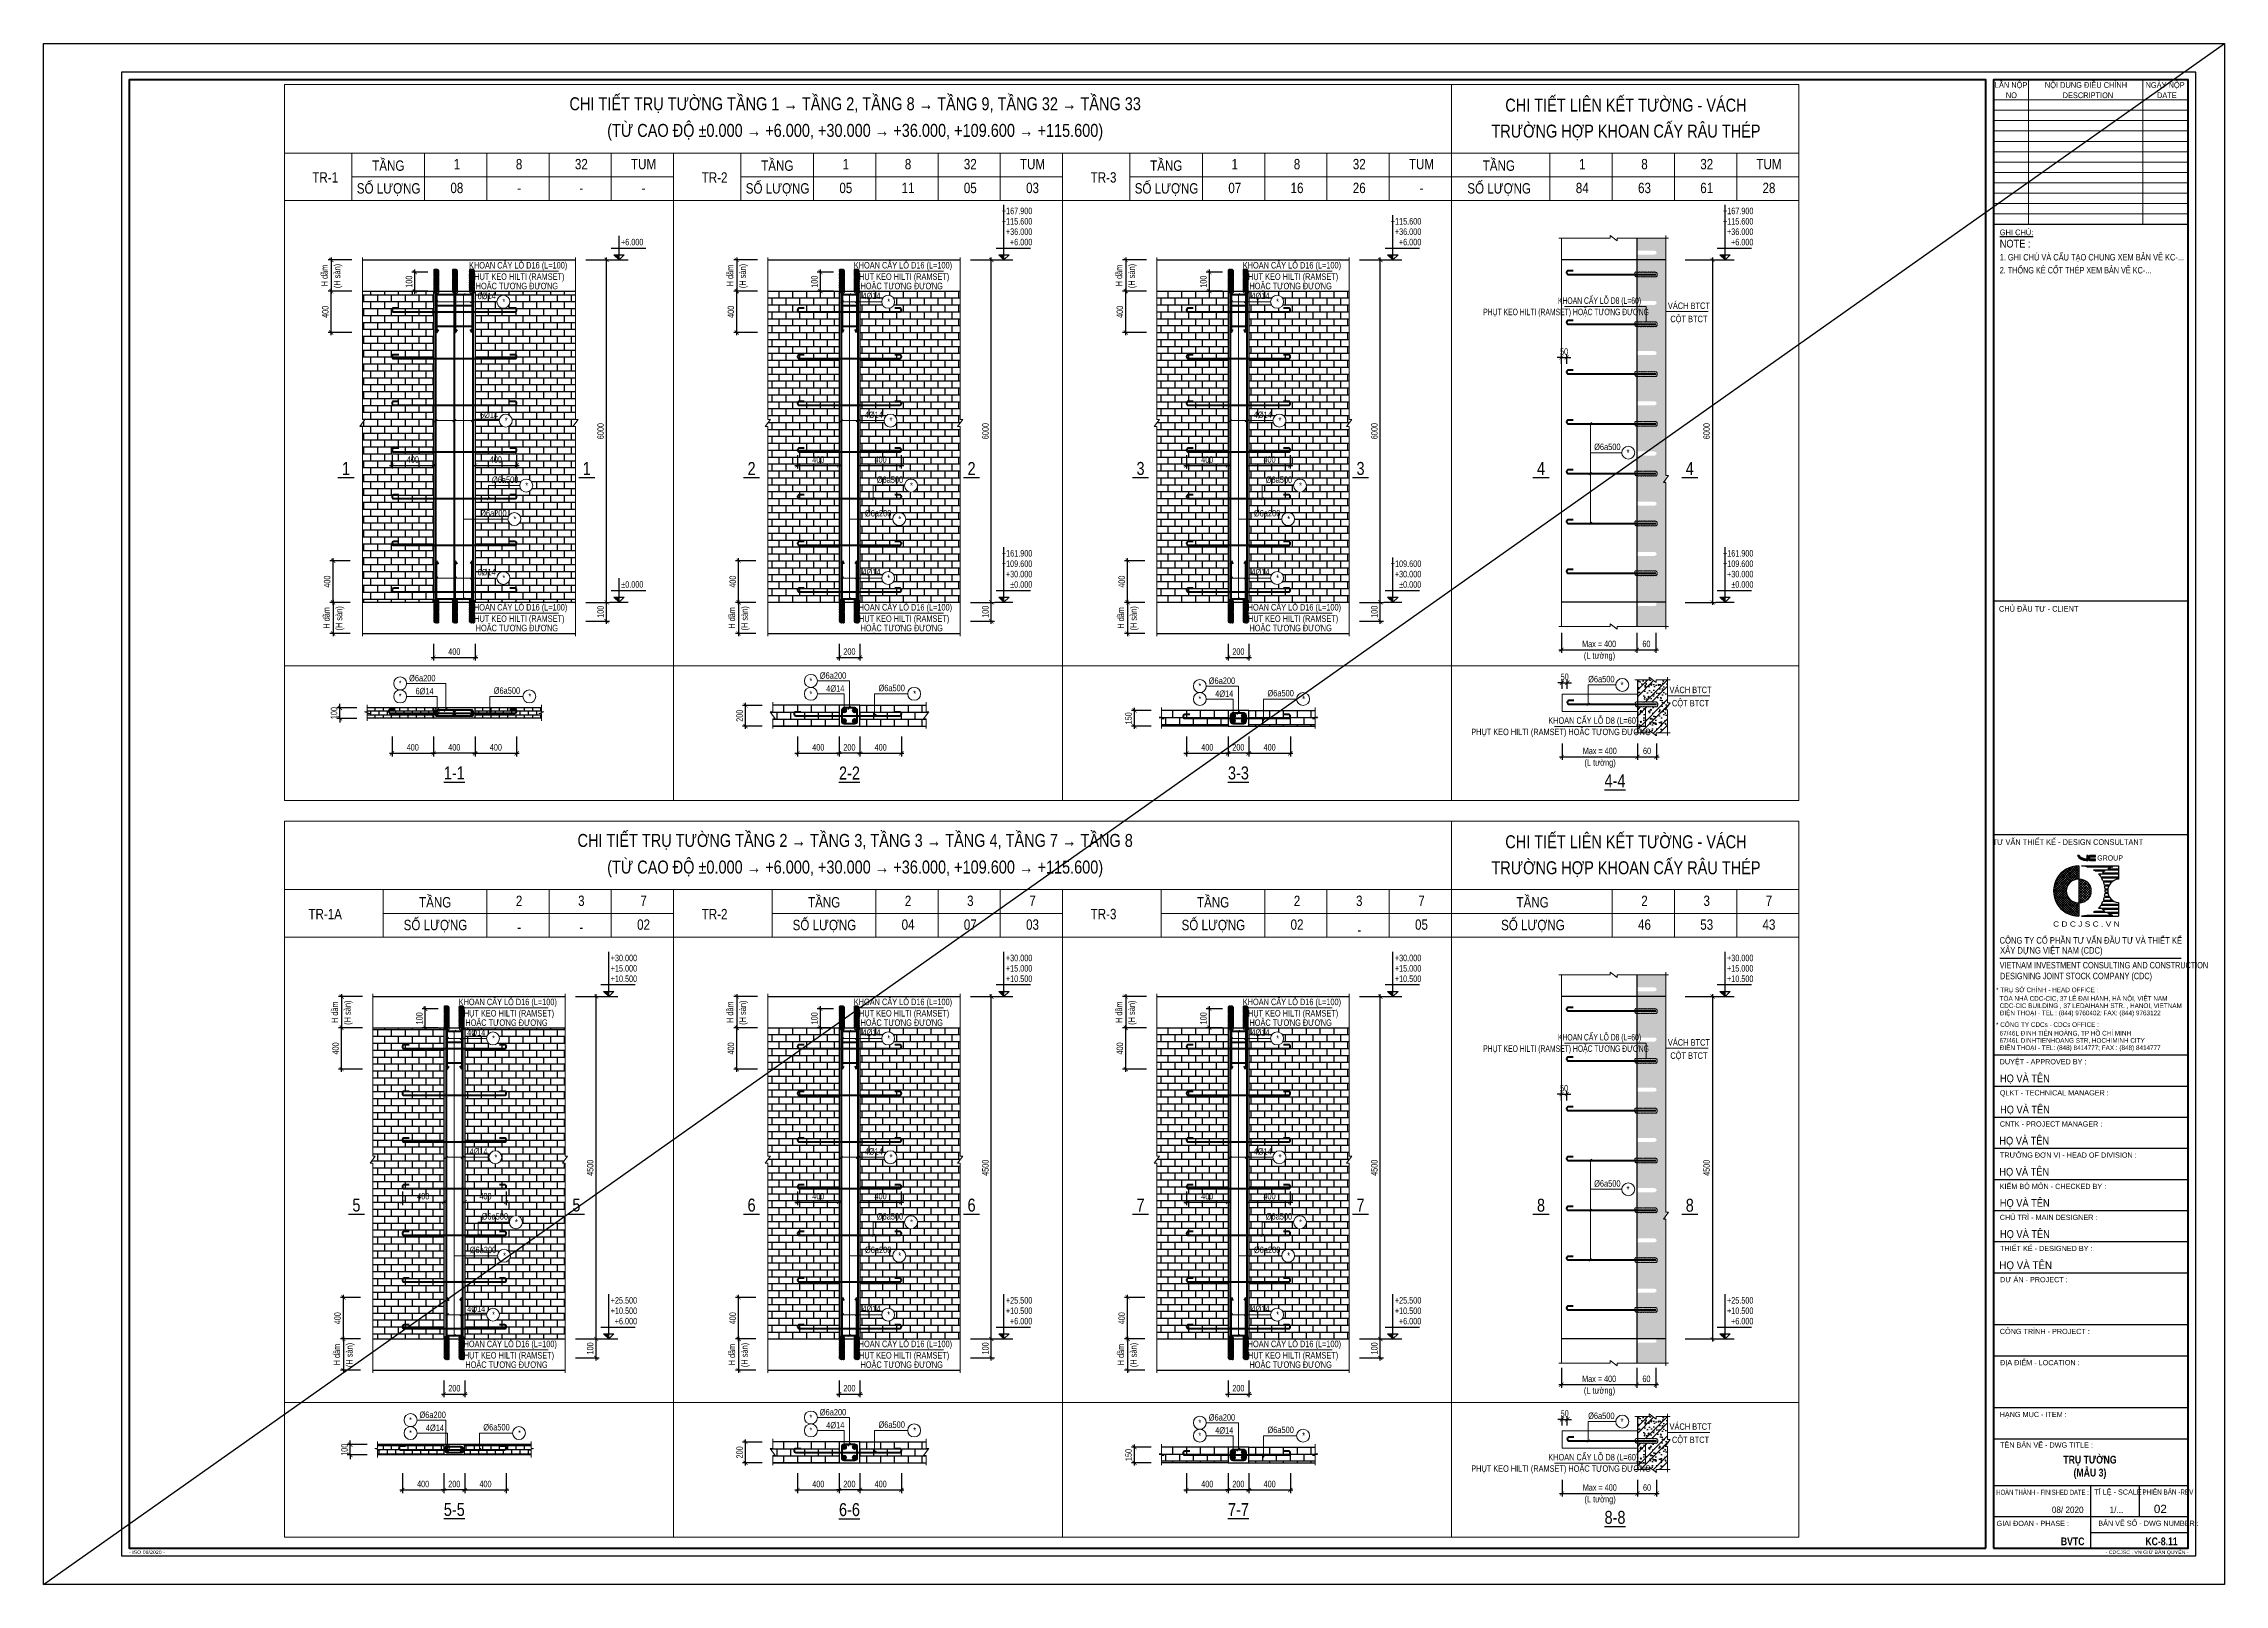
# Model space of a CAD drawing. Header units: millimetres. Extents: x 0 to 84100, y 0 to 158663.
# Drawn here: x 0 to 21025, y 0 to 14850 of the extents above; entities that cross this region are included whole.
import ezdxf
from ezdxf.enums import TextEntityAlignment as Align

# ---------------------------------------------------------------- set-up
doc = ezdxf.new("R2010")
doc.units = ezdxf.units.MM
doc.header["$LTSCALE"] = 800
doc.header["$MEASUREMENT"] = 0
doc.linetypes.add('HIDDEN', pattern=[0.375, 0.25, -0.125])
doc.layers.get('DEFPOINTS').update_dxf_attribs({"color": 87})
for name, color, linetype in [('CDC -TEXT KHUNG', 7, 'Continuous'), ('CDC-KHUNGTEN', 9, 'Continuous'), ('CDC.02.DIM', 1, 'Continuous'), ('CDC.03.BORDER', 3, 'Continuous'), ('CDC.06.TEXT', 2, 'Continuous'), ('CDC.10.HATCH', 9, 'Continuous'), ('KCS_STEEL_SNODE', 6, 'Continuous')]:
    doc.layers.add(name, color=color, linetype=linetype)
for name, color, linetype, lineweight in [('CDC.04.HIDDEN', 8, 'HIDDEN', 15), ('CDC.05.STEEL', 4, 'Continuous', 50), ('CDC.11.NOTE', 8, 'Continuous', 18), ('CDC.14.STEELNUM', 9, 'Continuous', 18), ('STEEL_NODE', 6, 'Continuous', 50)]:
    doc.layers.add(name, color=color, linetype=linetype, lineweight=lineweight)
doc.layers.add('KCS_Plotter', color=11, linetype='Continuous', plot=False)
doc.styles.add('Arial', font='arial.ttf', dxfattribs={"width": 0.9, "height": 525})
doc.styles.add('Arial_4', font='arial.ttf', dxfattribs={"width": 0.75, "height": 3})
doc.styles.add('Arial_B_3', font='arialbd.ttf', dxfattribs={"width": 0.75, "height": 3})
doc.styles.add('KC_BIGTEXT', font='arial.ttf', dxfattribs={"width": 0.7})
doc.styles.add('KC_SMTEXT', font='arial.ttf', dxfattribs={"width": 0.7})
doc.styles.add('KCS_SMTEXT', font='arial.ttf', dxfattribs={"width": 0.7})
doc.styles.add('KT CDC', font='arial.ttf', dxfattribs={"width": 0.85})
doc.styles.add('VN simplex', font='arial.ttf', dxfattribs={"width": 0.7})
doc.dimstyles.new('KCS_DIM25', dxfattribs={"dimtxt": 62.5, "dimasz": 40, "dimexe": 30, "dimexo": 0, "dimgap": 25, "dimtad": 1, "dimdec": 0, "dimzin": 13, "dimdsep": 46, "dimtxsty": 'KCS_SMTEXT', "dimblk": 'ARCHTICK', "dimcen": 0, "dimdle": 25, "dimclrd": 1, "dimclre": 1, "dimclrt": 2, "dimadec": 0, "dimazin": 0, "dimtfac": 1, "dimtdec": 0, "dimtix": 1, "dimtmove": 2, "dimatfit": 3, "dimfxl": 1, "dimtolj": 1, "dimtzin": 13, "dimarcsym": 0})

msp = doc.modelspace()

# ---------------------------------------------------------------- texts
at = {"layer": 'CDC -TEXT KHUNG', "style": 'Arial_B_3', "width": 0.8}
for s, p in [('TRỤ TƯỜNG', (19729, 1164.6)), ('(MẪU 3)', (19729, 1039.6))]:
    msp.add_text(s, height=75, dxfattribs=at).set_placement(p, align=Align.CENTER)
msp.add_text('KC-8.11', height=75, dxfattribs=at).set_placement((20575, 377), align=Align.RIGHT)
at = {"layer": 'CDC.06.TEXT', "color": 4, "style": 'KC_BIGTEXT', "width": 0.8}
for s, p in [('CHI TIẾT TRỤ TƯỜNG TẦNG 1 → TẦNG 2, TẦNG 8 → TẦNG 9, TẦNG 32 → TẦNG 33', (7824.3, 14275.5)), ('CHI TIẾT LIÊN KẾT TƯỜNG - VÁCH', (15255.5, 14275.5)), ('(TỪ CAO ĐỘ %%P0.000 → +6.000, +30.000 → +36.000, +109.600 → +115.600)', (7824.3, 14012.1)), ('TRƯỜNG HỢP KHOAN CẤY RÂU THÉP', (15255.5, 14012.1)), ('%%U 1 ', (2915.6, 10755.6)), ('%%U 1 ', (5236.5, 10755.6)), ('%%U 2 ', (6825.5, 10755.6)), ('%%U 2 ', (8946.4, 10755.6)), ('%%U 3 ', (10575.5, 10755.6)), ('%%U 3 ', (12696.4, 10755.6)), ('%%U 4 ', (14436.5, 10755.6)), ('%%U 4 ', (15870.7, 10755.6)), ('%%U1-1', (3959.4, 7820.8, 0)), ('%%U2-2', (7769.3, 7820.8, 0)), ('%%U3-3', (11519.3, 7820.8, 0)), ('%%U4-4', (15149.9, 7746.1, 0)), ('CHI TIẾT TRỤ TƯỜNG TẦNG 2 → TẦNG 3, TẦNG 3 → TẦNG 4, TẦNG 7 → TẦNG 8', (7824.3, 7175.5)), ('CHI TIẾT LIÊN KẾT TƯỜNG - VÁCH', (15255.5, 7175.5)), ('(TỪ CAO ĐỘ %%P0.000 → +6.000, +30.000 → +36.000, +109.600 → +115.600)', (7824.3, 6912.1)), ('TRƯỜNG HỢP KHOAN CẤY RÂU THÉP', (15255.5, 6912.1)), ('%%U 5 ', (3015.6, 3655.6)), ('%%U 5 ', (5136.5, 3655.6)), ('%%U 6 ', (6825.5, 3655.6)), ('%%U 6 ', (8946.4, 3655.6)), ('%%U 7 ', (10575.5, 3655.6)), ('%%U 7 ', (12696.4, 3655.6)), ('%%U 8 ', (14436.5, 3654.5)), ('%%U 8 ', (15870.7, 3654.5)), ('%%U5-5', (3959.4, 720.8, 0)), ('%%U6-6', (7769.3, 720.8, 0)), ('%%U7-7', (11519.3, 720.8, 0)), ('%%U8-8', (15149.9, 646.1, 0))]:
    msp.add_text(s, height=125, dxfattribs=at).set_placement(p, align=Align.MIDDLE)
at = {"layer": 'CDC.06.TEXT', "style": 'KC_BIGTEXT', "width": 0.8}
for s, p in [('TẦNG', (3323.5, 13688.6)), ('1', (3984.2, 13688.6)), ('8', (4584.2, 13688.6)), ('32', (5184.2, 13688.6)), ('TUM', (5784.2, 13688.6)), ('TẦNG', (7073.5, 13688.6)), ('1', (7734.2, 13688.6)), ('8', (8334.2, 13688.6)), ('32', (8934.2, 13688.6)), ('TUM', (9534.2, 13688.6)), ('TẦNG', (10823.5, 13688.6)), ('1', (11484.2, 13688.6)), ('8', (12084.2, 13688.6)), ('32', (12684.2, 13688.6)), ('TUM', (13284.2, 13688.6)), ('TẦNG', (14030.1, 13688.6)), ('1', (14834.2, 13688.6)), ('8', (15434.2, 13688.6)), ('32', (16034.2, 13688.6)), ('TUM', (16634.2, 13688.6)), ('TR-1', (2714.8, 13560.7)), ('SỐ LƯỢNG', (3326.3, 13459.1)), ('08', (3984.2, 13459.1)), ('TR-2', (6468.9, 13560.7)), ('SỐ LƯỢNG', (7076.3, 13459.1)), ('05', (7734.2, 13459.1)), ('11', (8334.2, 13459.1)), ('05', (8934.2, 13459.1)), ('03', (9534.2, 13459.1)), ('TR-3', (10218.9, 13560.7)), ('SỐ LƯỢNG', (10826.3, 13459.1)), ('07', (11484.2, 13459.1)), ('16', (12084.2, 13459.1)), ('26', (12684.2, 13459.1)), ('SỐ LƯỢNG', (14032.9, 13459.1)), ('84', (14834.2, 13459.1)), ('63', (15434.2, 13459.1)), ('61', (16034.2, 13459.1)), ('28', (16634.2, 13459.1)), ('-', (4584.2, 13459.1)), ('-', (5184.2, 13459.1)), ('-', (5784.2, 13459.1)), ('-', (13284.2, 13459.1)), ('TẦNG', (3775.1, 6588.6)), ('2', (4584.2, 6588.6)), ('3', (5184.2, 6588.6)), ('7', (5784.2, 6588.6)), ('TẦNG', (7525.1, 6588.6)), ('2', (8334.2, 6588.6)), ('3', (8934.2, 6588.6)), ('7', (9534.2, 6588.6)), ('TẦNG', (11275.1, 6588.6)), ('2', (12084.2, 6588.6)), ('3', (12684.2, 6588.6)), ('7', (13284.2, 6588.6)), ('TẦNG', (14355.4, 6588.6)), ('2', (15434.2, 6588.6)), ('3', (16034.2, 6588.6)), ('7', (16634.2, 6588.6)), ('TR-1A', (2714.8, 6460.7)), ('SỐ LƯỢNG', (3777.9, 6359.1)), ('-', (4584.2, 6334.1)), ('-', (5184.2, 6334.1)), ('02', (5784.2, 6359.1)), ('TR-2', (6468.9, 6460.7)), ('SỐ LƯỢNG', (7527.9, 6359.1)), ('04', (8334.2, 6359.1)), ('07', (8934.2, 6359.1)), ('03', (9534.2, 6359.1)), ('TR-3', (10218.9, 6460.7)), ('SỐ LƯỢNG', (11277.9, 6359.1)), ('02', (12084.2, 6359.1)), ('05', (13284.2, 6359.1)), ('SỐ LƯỢNG', (14358.2, 6359.1)), ('46', (15434.2, 6359.1)), ('53', (16034.2, 6359.1)), ('43', (16634.2, 6359.1)), ('-', (12684.2, 6309.1))]:
    msp.add_text(s, height=100, dxfattribs=at).set_placement(p, align=Align.MIDDLE)
at = {"layer": 'CDC.06.TEXT', "color": 2, "style": 'KC_SMTEXT', "width": 0.7}
for s, p in [('+167.900', (9532.1, 13206.2)), ('+167.900', (16484.7, 13206.2)), ('+115.600', (9532.1, 13106.2)), ('+36.000', (9532.1, 13006.2)), ('+115.600', (13282.1, 13106.2)), ('+36.000', (13282.1, 13006.2)), ('+115.600', (16484.7, 13106.2)), ('+36.000', (16484.7, 13006.2)), ('+6.000', (5782.3, 12906.2)), ('+6.000', (9532.1, 12906.2)), ('+6.000', (13282.1, 12906.2)), ('+6.000', (16484.7, 12906.2)), ('+161.900', (9532.1, 9906.2)), ('+161.900', (16484.7, 9906.2)), ('+109.600', (9532.1, 9806.2)), ('+30.000', (9532.1, 9706.2)), ('+109.600', (13282.1, 9806.2)), ('+30.000', (13282.1, 9706.2)), ('+109.600', (16484.7, 9806.2)), ('+30.000', (16484.7, 9706.2)), ('%%P0.000', (5782.3, 9606.2)), ('%%P0.000', (9532.1, 9606.2)), ('%%P0.000', (13282.1, 9606.2)), ('%%P0.000', (16484.7, 9606.2)), ('+30.000', (5722.3, 6006.2)), ('+15.000', (5722.3, 5906.2)), ('+30.000', (9532.1, 6006.2)), ('+15.000', (9532.1, 5906.2)), ('+30.000', (13282.1, 6006.2)), ('+15.000', (13282.1, 5906.2)), ('+30.000', (16484.7, 6006.2)), ('+15.000', (16484.7, 5906.2)), ('+10.500', (5722.3, 5806.2)), ('+10.500', (9532.1, 5806.2)), ('+10.500', (13282.1, 5806.2)), ('+10.500', (16484.7, 5806.2)), ('+25.500', (5722.3, 2706.2)), ('+25.500', (9532.1, 2706.2)), ('+25.500', (13282.1, 2706.2)), ('+25.500', (16484.7, 2706.2)), ('+10.500', (5722.3, 2606.2)), ('+6.000', (5722.3, 2506.2)), ('+10.500', (9532.1, 2606.2)), ('+6.000', (9532.1, 2506.2)), ('+10.500', (13282.1, 2606.2)), ('+6.000', (13282.1, 2506.2)), ('+10.500', (16484.7, 2606.2)), ('+6.000', (16484.7, 2506.2))]:
    msp.add_text(s, height=62.5, dxfattribs=at).set_placement(p, align=Align.RIGHT)
at = {"layer": 'CDC.06.TEXT', "color": 2, "style": 'VN simplex'}
for s, width, p in [('1. GHI CHÚ VÀ CẤU TẠO CHUNG XEM BẢN VẼ KC-...', 0.75, (18858.9, 12760)), ('2. THỐNG KÊ CỐT THÉP XEM BẢN VẼ KC-...', 0.7, (18858.9, 12635))]:
    msp.add_text(s, height=62.5, dxfattribs=dict(at, width=width)).set_placement(p)
at = {"layer": 'CDC.06.TEXT', "style": 'KC_SMTEXT', "width": 0.75}
for p in [(2860.9, 12610), (6770.8, 12610), (10520.8, 12610), (2879, 9310.6), (6788.9, 9310.6), (10538.9, 9310.6), (2960.9, 5510), (6770.8, 5510), (10520.8, 5510), (2979, 2210.6), (6788.9, 2210.6), (10538.9, 2210.6)]:
    msp.add_text('(H sàn)', height=62.5, rotation=90, dxfattribs=at).set_placement(p, align=Align.CENTER)
at = {"layer": 'CDC.06.TEXT', "style": 'KC_SMTEXT'}
for s, width, p in [('PHỤT KEO HILTI (RAMSET)', 0.65, (4562.7, 12573.1)), ('KHOAN CẤY LỖ D16 (L=100)', 0.65, (4575.1, 12682.6)), ('PHỤT KEO HILTI (RAMSET)', 0.65, (8272.6, 12573.1)), ('KHOAN CẤY LỖ D16 (L=100)', 0.65, (8285, 12682.6)), ('PHỤT KEO HILTI (RAMSET)', 0.65, (12022.6, 12573.1)), ('KHOAN CẤY LỖ D16 (L=100)', 0.65, (12035, 12682.6)), ('6%%C14', 0.75, (4271.4, 12387.1)), ('HOẶC TƯƠNG ĐƯƠNG', 0.65, (4562.7, 12482.8)), ('4%%C14', 0.75, (7981.3, 12387.1)), ('HOẶC TƯƠNG ĐƯƠNG', 0.65, (8272.6, 12482.8)), ('4%%C14', 0.75, (11731.3, 12387.1)), ('HOẶC TƯƠNG ĐƯƠNG', 0.65, (12022.6, 12482.8)), ('KHOAN CẤY LỖ D8 (L=60)', 0.6, (15000.8, 12342)), ('PHỤT KEO HILTI (RAMSET) HOẶC TƯƠNG ĐƯƠNG', 0.6, (14678.2, 12232.6)), ('VÁCH BTCT', 0.75, (15862.4, 12292.4)), ('CỘT BTCT', 0.75, (15862.4, 12165)), ('6%%C14', 0.75, (4294.2, 11241.4)), ('4%%C14', 0.75, (8004.1, 11241.4)), ('4%%C14', 0.75, (11754.1, 11241.4)), ('%%C6a500', 0.75, (15076.1, 10932.6)), ('%%C6a500', 0.75, (4450.1, 10615.8)), ('%%C6a500', 0.75, (8160, 10615.8)), ('%%C6a500', 0.75, (11910, 10615.8)), ('%%C6a200', 0.75, (4336.2, 10292.6)), ('%%C6a200', 0.75, (8046.1, 10292.6)), ('%%C6a200', 0.75, (11796.1, 10292.6)), ('6%%C14', 0.75, (4271.4, 9724.6)), ('4%%C14', 0.75, (7981.3, 9724.6)), ('4%%C14', 0.75, (11731.3, 9724.6)), ('KHOAN CẤY LỖ D16 (L=100)', 0.65, (4575.1, 9386.1)), ('KHOAN CẤY LỖ D16 (L=100)', 0.65, (8285, 9386.1)), ('KHOAN CẤY LỖ D16 (L=100)', 0.65, (12035, 9386.1)), ('PHỤT KEO HILTI (RAMSET)', 0.65, (4562.7, 9276.7)), ('HOẶC TƯƠNG ĐƯƠNG', 0.65, (4562.7, 9186.4)), ('PHỤT KEO HILTI (RAMSET)', 0.65, (8272.6, 9276.7)), ('HOẶC TƯƠNG ĐƯƠNG', 0.65, (8272.6, 9186.4)), ('PHỤT KEO HILTI (RAMSET)', 0.65, (12022.6, 9276.7)), ('HOẶC TƯƠNG ĐƯƠNG', 0.65, (12022.6, 9186.4)), ('(L tường)', 0.75, (15000.2, 8920.9)), ('%%C6a200', 0.75, (3650.9, 8703.2)), ('6%%C14', 0.75, (3673, 8578.2)), ('%%C6a500', 0.75, (4466.6, 8583.3)), ('%%C6a200', 0.75, (7610.8, 8728.2)), ('4%%C14', 0.75, (7632.9, 8603.2)), ('%%C6a500', 0.75, (8176.5, 8608.3)), ('%%C6a200', 0.75, (11360.8, 8678.2)), ('%%C6a500', 0.75, (11926.5, 8558.3)), ('%%C6a500', 0.75, (15018.3, 8693.8)), ('VÁCH BTCT', 0.75, (15878.3, 8589.6)), ('4%%C14', 0.75, (11382.9, 8553.2)), ('CỘT BTCT', 0.75, (15878.3, 8462.1)), ('PHỤT KEO HILTI (RAMSET) HOẶC TƯƠNG ĐƯƠNG', 0.65, (14629.1, 8185.1)), ('KHOAN CẤY LỖ D8 (L=60)', 0.65, (14940.8, 8294.6)), ('(L tường)', 0.75, (15006.1, 7889.8)), ('PHỤT KEO HILTI (RAMSET)', 0.65, (4462.7, 5473.1)), ('KHOAN CẤY LỖ D16 (L=100)', 0.65, (4475.1, 5582.6)), ('PHỤT KEO HILTI (RAMSET)', 0.65, (8272.6, 5473.1)), ('KHOAN CẤY LỖ D16 (L=100)', 0.65, (8285, 5582.6)), ('PHỤT KEO HILTI (RAMSET)', 0.65, (12022.6, 5473.1)), ('KHOAN CẤY LỖ D16 (L=100)', 0.65, (12035, 5582.6)), ('4%%C14', 0.75, (4171.4, 5287.1)), ('HOẶC TƯƠNG ĐƯƠNG', 0.65, (4462.7, 5382.8)), ('4%%C14', 0.75, (7981.3, 5287.1)), ('HOẶC TƯƠNG ĐƯƠNG', 0.65, (8272.6, 5382.8)), ('4%%C14', 0.75, (11731.3, 5287.1)), ('HOẶC TƯƠNG ĐƯƠNG', 0.65, (12022.6, 5382.8)), ('KHOAN CẤY LỖ D8 (L=60)', 0.6, (15000.8, 5242)), ('VÁCH BTCT', 0.75, (15862.4, 5192.4)), ('PHỤT KEO HILTI (RAMSET) HOẶC TƯƠNG ĐƯƠNG', 0.6, (14678.2, 5132.6)), ('CỘT BTCT', 0.75, (15862.4, 5065)), ('4%%C14', 0.75, (4194.2, 4141.4)), ('4%%C14', 0.75, (8004.1, 4141.4)), ('4%%C14', 0.75, (11754.1, 4141.4)), ('%%C6a500', 0.75, (15076.1, 3832.6)), ('%%C6a500', 0.75, (4350.1, 3515.8)), ('%%C6a500', 0.75, (8160, 3515.8)), ('%%C6a500', 0.75, (11910, 3515.8)), ('%%C6a200', 0.75, (4236.2, 3192.6)), ('%%C6a200', 0.75, (8046.1, 3192.6)), ('%%C6a200', 0.75, (11796.1, 3192.6)), ('4%%C14', 0.75, (4171.4, 2624.6)), ('4%%C14', 0.75, (7981.3, 2624.6)), ('4%%C14', 0.75, (11731.3, 2624.6)), ('KHOAN CẤY LỖ D16 (L=100)', 0.65, (4475.1, 2286.1)), ('KHOAN CẤY LỖ D16 (L=100)', 0.65, (8285, 2286.1)), ('KHOAN CẤY LỖ D16 (L=100)', 0.65, (12035, 2286.1)), ('PHỤT KEO HILTI (RAMSET)', 0.65, (4462.7, 2176.7)), ('HOẶC TƯƠNG ĐƯƠNG', 0.65, (4462.7, 2086.4)), ('PHỤT KEO HILTI (RAMSET)', 0.65, (8272.6, 2176.7)), ('HOẶC TƯƠNG ĐƯƠNG', 0.65, (8272.6, 2086.4)), ('PHỤT KEO HILTI (RAMSET)', 0.65, (12022.6, 2176.7)), ('HOẶC TƯƠNG ĐƯƠNG', 0.65, (12022.6, 2086.4)), ('(L tường)', 0.75, (15000.2, 1837.9)), ('%%C6a200', 0.75, (7610.8, 1628.2)), ('%%C6a200', 0.75, (3750.9, 1603.2)), ('4%%C14', 0.75, (3773, 1478.2)), ('%%C6a500', 0.75, (4366.6, 1483.3)), ('4%%C14', 0.75, (7632.9, 1503.2)), ('%%C6a500', 0.75, (8176.5, 1508.3)), ('%%C6a200', 0.75, (11360.8, 1578.2)), ('4%%C14', 0.75, (11382.9, 1453.2)), ('%%C6a500', 0.75, (11926.5, 1458.3)), ('%%C6a500', 0.75, (15018.3, 1593.8)), ('VÁCH BTCT', 0.75, (15878.3, 1489.6)), ('KHOAN CẤY LỖ D8 (L=60)', 0.65, (14940.8, 1194.6)), ('CỘT BTCT', 0.75, (15878.3, 1362.1)), ('PHỤT KEO HILTI (RAMSET) HOẶC TƯƠNG ĐƯƠNG', 0.65, (14629.1, 1085.1)), ('(L tường)', 0.75, (15006.1, 789.8))]:
    msp.add_text(s, height=62.5, dxfattribs=dict(at, width=width)).set_placement(p, align=Align.CENTER)
at = {"layer": 'CDC.14.STEELNUM', "color": 2, "style": 'KC_SMTEXT'}
for width, p in [(0.6, (4437.4, 12361.9)), (0.6, (8147.3, 12361.9)), (0.6, (11897.3, 12361.9)), (0.75, (4460, 11216.3)), (0.75, (8169.8, 11216.3)), (0.75, (11919.8, 11216.3)), (0.75, (15275.5, 10907.5)), (0.75, (4657.8, 10590.7)), (0.75, (8367.6, 10590.7)), (0.75, (12117.6, 10590.7)), (0.75, (4543.9, 10267.5)), (0.75, (8253.7, 10267.5)), (0.75, (12003.7, 10267.5)), (0.6, (4437.4, 9699.4)), (0.6, (8147.3, 9699.4)), (0.6, (11897.3, 9699.4)), (0.75, (3437.4, 8683.2)), (0.75, (7397.3, 8708.2)), (0.75, (11147.3, 8658.2)), (0.75, (15217.7, 8668.7)), (0.75, (3437.4, 8558.2)), (0.75, (4688, 8558.2)), (0.75, (7397.3, 8583.2)), (0.75, (8397.9, 8583.2)), (0.75, (11147.3, 8533.2)), (0.75, (12147.9, 8533.2)), (0.6, (4337.4, 5261.9)), (0.6, (8147.3, 5261.9)), (0.6, (11897.3, 5261.9)), (0.75, (4360, 4116.3)), (0.75, (8169.8, 4116.3)), (0.75, (11919.8, 4116.3)), (0.75, (15275.5, 3807.5)), (0.75, (4557.8, 3490.7)), (0.75, (8367.6, 3490.7)), (0.75, (12117.6, 3490.7)), (0.75, (4443.9, 3167.5)), (0.75, (8253.7, 3167.5)), (0.75, (12003.7, 3167.5)), (0.6, (4337.4, 2599.4)), (0.6, (8147.3, 2599.4)), (0.6, (11897.3, 2599.4)), (0.75, (3537.4, 1583.2)), (0.75, (3537.4, 1458.2)), (0.75, (4588, 1458.2)), (0.75, (7397.3, 1608.2)), (0.75, (7397.3, 1483.2)), (0.75, (8397.9, 1483.2)), (0.75, (11147.3, 1558.2)), (0.75, (15217.7, 1568.7)), (0.75, (11147.3, 1433.2)), (0.75, (12147.9, 1433.2))]:
    msp.add_text('*', height=62.5, dxfattribs=dict(at, width=width)).set_placement(p, align=Align.MIDDLE_CENTER)

# ---------------------------------------------------------------- blocks, each defined once
blk = doc.blocks.new('_ArchTick')
at = {"color": 0, "linetype": 'ByBlock', "const_width": 0.15}
blk.add_lwpolyline([(-0.5, -0.5), (0.5, 0.5)], dxfattribs=at)
blk = doc.blocks.new('*D576')
at = {"layer": 'CDC.02.DIM', "color": 1, "lineweight": -2, "ltscale": 0.5, "transparency": 16777216}
for p, q in [((3335, 10785), (3785, 10785)), ((3360, 10885), (3360, 10755)), ((3760, 10885), (3760, 10755))]:
    blk.add_line(p, q, dxfattribs=at)
at = {"layer": 'DEFPOINTS', "color": 0, "ltscale": 0.5, "transparency": 16777216}
for p in [(3360, 10885), (3760, 10885), (3760, 10785)]:
    blk.add_point(p, dxfattribs=at)
at = {"layer": 'CDC.02.DIM', "color": 1, "lineweight": -2, "ltscale": 0.5, "transparency": 16777216, "xscale": 40, "yscale": 40, "zscale": 40, "rotation": 180}
blk.add_blockref('_ArchTick', (3360, 10785), dxfattribs=at)
at = {"layer": 'CDC.02.DIM', "color": 1, "lineweight": -2, "ltscale": 0.5, "transparency": 16777216, "xscale": 40, "yscale": 40, "zscale": 40}
blk.add_blockref('_ArchTick', (3760, 10785), dxfattribs=at)
at = {"layer": 'CDC.02.DIM', "color": 2, "ltscale": 0.5, "transparency": 16777216, "insert": (3560, 10841), "char_height": 62.5, "attachment_point": 5, "style": 'KCS_SMTEXT'}
blk.add_mtext('\\A1;400', dxfattribs=at)
blk = doc.blocks.new('*D577')
at = {"layer": 'CDC.02.DIM', "color": 1, "lineweight": -2, "ltscale": 0.5, "transparency": 16777216}
for p, q in [((4135, 10785), (4585, 10785)), ((4160, 10885), (4160, 10755)), ((4560, 10885), (4560, 10755))]:
    blk.add_line(p, q, dxfattribs=at)
at = {"layer": 'DEFPOINTS', "color": 0, "ltscale": 0.5, "transparency": 16777216}
for p in [(4160, 10885), (4560, 10885), (4560, 10785)]:
    blk.add_point(p, dxfattribs=at)
at = {"layer": 'CDC.02.DIM', "color": 1, "lineweight": -2, "ltscale": 0.5, "transparency": 16777216, "xscale": 40, "yscale": 40, "zscale": 40, "rotation": 180}
blk.add_blockref('_ArchTick', (4160, 10785), dxfattribs=at)
at = {"layer": 'CDC.02.DIM', "color": 1, "lineweight": -2, "ltscale": 0.5, "transparency": 16777216, "xscale": 40, "yscale": 40, "zscale": 40}
blk.add_blockref('_ArchTick', (4560, 10785), dxfattribs=at)
at = {"layer": 'CDC.02.DIM', "color": 2, "ltscale": 0.5, "transparency": 16777216, "insert": (4360, 10841), "char_height": 62.5, "attachment_point": 5, "style": 'KCS_SMTEXT'}
blk.add_mtext('\\A1;400', dxfattribs=at)
blk = doc.blocks.new('*D578')
at = {"layer": 'CDC.02.DIM', "color": 1, "lineweight": -2, "ltscale": 0.5, "transparency": 16777216}
for p, q in [((2791, 9440), (2791, 9890)), ((2956, 9865), (2761, 9865)), ((2956, 9465), (2761, 9465))]:
    blk.add_line(p, q, dxfattribs=at)
at = {"layer": 'DEFPOINTS', "color": 0, "ltscale": 0.5, "transparency": 16777216}
for p in [(2791, 9865), (2956, 9865), (2956, 9465)]:
    blk.add_point(p, dxfattribs=at)
at = {"layer": 'CDC.02.DIM', "color": 1, "lineweight": -2, "ltscale": 0.5, "transparency": 16777216, "xscale": 40, "yscale": 40, "zscale": 40}
for p, rotation in [((2791, 9865), 90), ((2791, 9465), 270)]:
    blk.add_blockref('_ArchTick', p, dxfattribs=dict(at, rotation=rotation))
at = {"layer": 'CDC.02.DIM', "color": 2, "ltscale": 0.5, "transparency": 16777216, "insert": (2734, 9665), "char_height": 62.5, "attachment_point": 5, "rotation": 90, "style": 'KCS_SMTEXT'}
blk.add_mtext('\\A1;400', dxfattribs=at)
blk = doc.blocks.new('*D579')
at = {"layer": 'CDC.02.DIM', "color": 1, "lineweight": -2, "ltscale": 0.5, "transparency": 16777216}
for p, q in [((2956, 9465), (2761, 9465)), ((2791, 9490), (2791, 9140)), ((2956, 9165), (2761, 9165))]:
    blk.add_line(p, q, dxfattribs=at)
at = {"layer": 'DEFPOINTS', "color": 0, "ltscale": 0.5, "transparency": 16777216}
for p in [(2956, 9465), (2791, 9165), (2956, 9165)]:
    blk.add_point(p, dxfattribs=at)
at = {"layer": 'CDC.02.DIM', "color": 1, "lineweight": -2, "ltscale": 0.5, "transparency": 16777216, "xscale": 40, "yscale": 40, "zscale": 40}
for p, rotation in [((2791, 9465), 90), ((2791, 9165), 270)]:
    blk.add_blockref('_ArchTick', p, dxfattribs=dict(at, rotation=rotation))
at = {"layer": 'CDC.02.DIM', "color": 2, "ltscale": 0.5, "transparency": 16777216, "insert": (2727, 9315), "char_height": 62.5, "attachment_point": 5, "rotation": 90, "style": 'KCS_SMTEXT'}
blk.add_mtext('\\A1;H dầm', dxfattribs=at)
blk = doc.blocks.new('*D580')
at = {"layer": 'CDC.02.DIM', "color": 1, "lineweight": -2, "ltscale": 0.5, "transparency": 16777216}
for p, q in [((3705, 12647), (3549, 12647)), ((3579, 12440), (3579, 12672)), ((3705, 12465), (3549, 12465))]:
    blk.add_line(p, q, dxfattribs=at)
at = {"layer": 'DEFPOINTS', "color": 0, "ltscale": 0.5, "transparency": 16777216}
for p in [(3579, 12647), (3705, 12647), (3705, 12465)]:
    blk.add_point(p, dxfattribs=at)
at = {"layer": 'CDC.02.DIM', "color": 1, "lineweight": -2, "ltscale": 0.5, "transparency": 16777216, "xscale": 40, "yscale": 40, "zscale": 40}
for p, rotation in [((3579, 12647), 90), ((3579, 12465), 270)]:
    blk.add_blockref('_ArchTick', p, dxfattribs=dict(at, rotation=rotation))
at = {"layer": 'CDC.02.DIM', "color": 2, "ltscale": 0.5, "transparency": 16777216, "insert": (3523, 12556), "char_height": 62.5, "attachment_point": 5, "rotation": 90, "style": 'KCS_SMTEXT'}
blk.add_mtext('\\A1;{\\C7;100}', dxfattribs=at)
blk = doc.blocks.new('*D581')
at = {"layer": 'CDC.02.DIM', "color": 1, "lineweight": -2, "ltscale": 0.5, "transparency": 16777216}
for p, q in [((3760, 9065), (3760, 8903)), ((4160, 9065), (4160, 8903)), ((3735, 8933), (4185, 8933))]:
    blk.add_line(p, q, dxfattribs=at)
at = {"layer": 'DEFPOINTS', "color": 0, "ltscale": 0.5, "transparency": 16777216}
for p in [(3760, 9065), (4160, 9065), (4160, 8933)]:
    blk.add_point(p, dxfattribs=at)
at = {"layer": 'CDC.02.DIM', "color": 1, "lineweight": -2, "ltscale": 0.5, "transparency": 16777216, "xscale": 40, "yscale": 40, "zscale": 40, "rotation": 180}
blk.add_blockref('_ArchTick', (3760, 8933), dxfattribs=at)
at = {"layer": 'CDC.02.DIM', "color": 1, "lineweight": -2, "ltscale": 0.5, "transparency": 16777216, "xscale": 40, "yscale": 40, "zscale": 40}
blk.add_blockref('_ArchTick', (4160, 8933), dxfattribs=at)
at = {"layer": 'CDC.02.DIM', "color": 2, "ltscale": 0.5, "transparency": 16777216, "insert": (3960, 8990), "char_height": 62.5, "attachment_point": 5, "style": 'KCS_SMTEXT'}
blk.add_mtext('\\A1;400', dxfattribs=at)
blk = doc.blocks.new('COS_CD')
at = {"layer": 'CDC.10.HATCH'}
blk.add_hatch(color=256, dxfattribs=at).paths.add_polyline_path([(37.5, 50), (87.5, 0), (87.5, 50)])
at = {"layer": 'CDC.02.DIM'}
for p, q in [((0, 0), (175, 0)), ((37.5, 50), (137.5, 50)), ((87.5, 0), (37.5, 50)), ((87.5, 0), (87.5, 50)), ((87.5, 0), (137.5, 50))]:
    blk.add_line(p, q, dxfattribs=at)
blk = doc.blocks.new('*D582')
at = {"layer": 'CDC.02.DIM', "color": 1, "lineweight": -2, "ltscale": 0.5, "transparency": 16777216}
for p, q in [((5227, 9465), (5457, 9465)), ((5427, 9258), (5427, 9490)), ((5227, 9283), (5457, 9283))]:
    blk.add_line(p, q, dxfattribs=at)
at = {"layer": 'DEFPOINTS', "color": 0, "ltscale": 0.5, "transparency": 16777216}
for p in [(5227, 9465), (5427, 9465), (5227, 9283)]:
    blk.add_point(p, dxfattribs=at)
at = {"layer": 'CDC.02.DIM', "color": 1, "lineweight": -2, "ltscale": 0.5, "transparency": 16777216, "xscale": 40, "yscale": 40, "zscale": 40}
for p, rotation in [((5427, 9465), 90), ((5427, 9283), 270)]:
    blk.add_blockref('_ArchTick', p, dxfattribs=dict(at, rotation=rotation))
at = {"layer": 'CDC.02.DIM', "color": 2, "ltscale": 0.5, "transparency": 16777216, "insert": (5370, 9374), "char_height": 62.5, "attachment_point": 5, "rotation": 90, "style": 'KCS_SMTEXT'}
blk.add_mtext('\\A1;{\\C7;100}', dxfattribs=at)
blk = doc.blocks.new('KC_SNODE')
at = {"layer": 'STEEL_NODE'}
blk.add_hatch(color=256, dxfattribs=at).paths.add_polyline_path([(12, 0, 1), (-12, 0, 1)])
blk.add_circle((0, 0), 12.5, dxfattribs=at)
blk = doc.blocks.new('KC_SNODE_2')
at = {"layer": 'STEEL_NODE'}
blk.add_circle((0, 0), 12.5, dxfattribs=at)
blk = doc.blocks.new('*D583')
at = {"layer": 'CDC.02.DIM', "color": 1, "lineweight": -2, "ltscale": 0.5, "transparency": 16777216}
for p, q in [((3334, 8010), (3784, 8010)), ((3359, 8172), (3359, 7980)), ((3759, 8172), (3759, 7980))]:
    blk.add_line(p, q, dxfattribs=at)
at = {"layer": 'DEFPOINTS', "color": 0, "ltscale": 0.5, "transparency": 16777216}
for p in [(3359, 8172), (3759, 8172), (3759, 8010)]:
    blk.add_point(p, dxfattribs=at)
at = {"layer": 'CDC.02.DIM', "color": 1, "lineweight": -2, "ltscale": 0.5, "transparency": 16777216, "xscale": 40, "yscale": 40, "zscale": 40, "rotation": 180}
blk.add_blockref('_ArchTick', (3359, 8010), dxfattribs=at)
at = {"layer": 'CDC.02.DIM', "color": 1, "lineweight": -2, "ltscale": 0.5, "transparency": 16777216, "xscale": 40, "yscale": 40, "zscale": 40}
blk.add_blockref('_ArchTick', (3759, 8010), dxfattribs=at)
at = {"layer": 'CDC.02.DIM', "color": 2, "ltscale": 0.5, "transparency": 16777216, "insert": (3559, 8067), "char_height": 62.5, "attachment_point": 5, "style": 'KCS_SMTEXT'}
blk.add_mtext('\\A1;400', dxfattribs=at)
blk = doc.blocks.new('*D584')
at = {"layer": 'CDC.02.DIM', "color": 1, "lineweight": -2, "ltscale": 0.5, "transparency": 16777216}
for p, q in [((4185, 8010), (3734, 8010)), ((3759, 8172), (3759, 7980)), ((4160, 8172), (4160, 7980))]:
    blk.add_line(p, q, dxfattribs=at)
at = {"layer": 'DEFPOINTS', "color": 0, "ltscale": 0.5, "transparency": 16777216}
for p in [(3759, 8172), (3759, 8010), (4160, 8172)]:
    blk.add_point(p, dxfattribs=at)
at = {"layer": 'CDC.02.DIM', "color": 1, "lineweight": -2, "ltscale": 0.5, "transparency": 16777216, "xscale": 40, "yscale": 40, "zscale": 40}
for p, rotation in [((3759, 8010), 180.0000222781561), ((4160, 8010), 2.227815611988149e-05)]:
    blk.add_blockref('_ArchTick', p, dxfattribs=dict(at, rotation=rotation))
at = {"layer": 'CDC.02.DIM', "color": 2, "ltscale": 0.5, "transparency": 16777216, "insert": (3959, 8067), "char_height": 62.5, "attachment_point": 5, "rotation": 0, "style": 'KCS_SMTEXT'}
blk.add_mtext('\\A1;400', dxfattribs=at)
blk = doc.blocks.new('*D585')
at = {"layer": 'CDC.02.DIM', "color": 1, "lineweight": -2, "ltscale": 0.5, "transparency": 16777216}
for p, q in [((4135, 8010), (4585, 8010)), ((4160, 8172), (4160, 7980)), ((4560, 8172), (4560, 7980))]:
    blk.add_line(p, q, dxfattribs=at)
at = {"layer": 'DEFPOINTS', "color": 0, "ltscale": 0.5, "transparency": 16777216}
for p in [(4160, 8172), (4560, 8172), (4560, 8010)]:
    blk.add_point(p, dxfattribs=at)
at = {"layer": 'CDC.02.DIM', "color": 1, "lineweight": -2, "ltscale": 0.5, "transparency": 16777216, "xscale": 40, "yscale": 40, "zscale": 40, "rotation": 180}
blk.add_blockref('_ArchTick', (4160, 8010), dxfattribs=at)
at = {"layer": 'CDC.02.DIM', "color": 1, "lineweight": -2, "ltscale": 0.5, "transparency": 16777216, "xscale": 40, "yscale": 40, "zscale": 40}
blk.add_blockref('_ArchTick', (4560, 8010), dxfattribs=at)
at = {"layer": 'CDC.02.DIM', "color": 2, "ltscale": 0.5, "transparency": 16777216, "insert": (4360, 8067), "char_height": 62.5, "attachment_point": 5, "style": 'KCS_SMTEXT'}
blk.add_mtext('\\A1;400', dxfattribs=at)
blk = doc.blocks.new('*D586')
at = {"layer": 'CDC.02.DIM', "color": 1, "lineweight": -2, "ltscale": 0.5, "transparency": 16777216}
for p, q in [((3019, 8447), (2827, 8447)), ((2857, 8447), (2857, 8487)), ((2857, 8347), (2857, 8447)), ((3019, 8347), (2827, 8347)), ((2857, 8347), (2857, 8307))]:
    blk.add_line(p, q, dxfattribs=at)
at = {"layer": 'DEFPOINTS', "color": 0, "ltscale": 0.5, "transparency": 16777216}
for p in [(2857, 8447), (3019, 8447), (3019, 8347)]:
    blk.add_point(p, dxfattribs=at)
at = {"layer": 'CDC.02.DIM', "color": 1, "lineweight": -2, "ltscale": 0.5, "transparency": 16777216, "xscale": 40, "yscale": 40, "zscale": 40}
for p, rotation in [((2857, 8447), 270), ((2857, 8347), 90)]:
    blk.add_blockref('_ArchTick', p, dxfattribs=dict(at, rotation=rotation))
at = {"layer": 'CDC.02.DIM', "color": 2, "ltscale": 0.5, "transparency": 16777216, "insert": (2800, 8397), "char_height": 62.5, "attachment_point": 5, "rotation": 90, "style": 'KCS_SMTEXT'}
blk.add_mtext('\\A1;100', dxfattribs=at)
blk = doc.blocks.new('*D587')
at = {"layer": 'CDC.02.DIM', "color": 1, "lineweight": -2, "ltscale": 0.5, "transparency": 16777216}
for p, q in [((2973, 12765), (2743, 12765)), ((2773, 12790), (2773, 12440)), ((2973, 12465), (2743, 12465))]:
    blk.add_line(p, q, dxfattribs=at)
at = {"layer": 'DEFPOINTS', "color": 0, "ltscale": 0.5, "transparency": 16777216}
for p in [(2973, 12765), (2773, 12465), (2973, 12465)]:
    blk.add_point(p, dxfattribs=at)
at = {"layer": 'CDC.02.DIM', "color": 1, "lineweight": -2, "ltscale": 0.5, "transparency": 16777216, "xscale": 40, "yscale": 40, "zscale": 40}
for p, rotation in [((2773, 12765), 90), ((2773, 12465), 270)]:
    blk.add_blockref('_ArchTick', p, dxfattribs=dict(at, rotation=rotation))
at = {"layer": 'CDC.02.DIM', "color": 2, "ltscale": 0.5, "transparency": 16777216, "insert": (2708, 12615), "char_height": 62.5, "attachment_point": 5, "rotation": 90, "style": 'KCS_SMTEXT'}
blk.add_mtext('\\A1;H dầm', dxfattribs=at)
blk = doc.blocks.new('*D588')
at = {"layer": 'CDC.02.DIM', "color": 1, "lineweight": -2, "ltscale": 0.5, "transparency": 16777216}
for p, q in [((2973, 12465), (2743, 12465)), ((2773, 12041), (2773, 12490)), ((2973, 12066), (2743, 12066))]:
    blk.add_line(p, q, dxfattribs=at)
at = {"layer": 'DEFPOINTS', "color": 0, "ltscale": 0.5, "transparency": 16777216}
for p in [(2773, 12465), (2973, 12465), (2973, 12066)]:
    blk.add_point(p, dxfattribs=at)
at = {"layer": 'CDC.02.DIM', "color": 1, "lineweight": -2, "ltscale": 0.5, "transparency": 16777216, "xscale": 40, "yscale": 40, "zscale": 40}
for p, rotation in [((2773, 12465), 90), ((2773, 12066), 270)]:
    blk.add_blockref('_ArchTick', p, dxfattribs=dict(at, rotation=rotation))
at = {"layer": 'CDC.02.DIM', "color": 2, "ltscale": 0.5, "transparency": 16777216, "insert": (2716, 12265), "char_height": 62.5, "attachment_point": 5, "rotation": 90, "style": 'KCS_SMTEXT'}
blk.add_mtext('\\A1;400', dxfattribs=at)
blk = doc.blocks.new('*D589')
at = {"layer": 'CDC.02.DIM', "color": 1, "lineweight": -2, "ltscale": 0.5, "transparency": 16777216}
for p, q in [((5227, 12765), (5457, 12765)), ((5427, 9440), (5427, 12790)), ((5227, 9465), (5457, 9465))]:
    blk.add_line(p, q, dxfattribs=at)
at = {"layer": 'DEFPOINTS', "color": 0, "ltscale": 0.5, "transparency": 16777216}
for p in [(5227, 12765), (5427, 12765), (5227, 9465)]:
    blk.add_point(p, dxfattribs=at)
at = {"layer": 'CDC.02.DIM', "color": 1, "lineweight": -2, "ltscale": 0.5, "transparency": 16777216, "xscale": 40, "yscale": 40, "zscale": 40}
for p, rotation in [((5427, 12765), 90), ((5427, 9465), 270)]:
    blk.add_blockref('_ArchTick', p, dxfattribs=dict(at, rotation=rotation))
at = {"layer": 'CDC.02.DIM', "color": 2, "ltscale": 0.5, "transparency": 16777216, "insert": (5370, 11115), "char_height": 62.5, "attachment_point": 5, "rotation": 90, "style": 'KCS_SMTEXT'}
blk.add_mtext('\\A1;{\\C7;6000}', dxfattribs=at)
blk = doc.blocks.new('*D590')
at = {"layer": 'CDC.02.DIM', "color": 1, "lineweight": -2, "ltscale": 0.5, "transparency": 16777216}
for p, q in [((15367, 8106), (15367, 7946)), ((15550, 8106), (15550, 7946)), ((15342, 7976), (15575, 7976))]:
    blk.add_line(p, q, dxfattribs=at)
at = {"layer": 'DEFPOINTS', "color": 0, "ltscale": 0.5, "transparency": 16777216}
for p in [(15367, 8106), (15550, 8106), (15550, 7976)]:
    blk.add_point(p, dxfattribs=at)
at = {"layer": 'CDC.02.DIM', "color": 1, "lineweight": -2, "ltscale": 0.5, "transparency": 16777216, "xscale": 40, "yscale": 40, "zscale": 40, "rotation": 180}
blk.add_blockref('_ArchTick', (15367, 7976), dxfattribs=at)
at = {"layer": 'CDC.02.DIM', "color": 1, "lineweight": -2, "ltscale": 0.5, "transparency": 16777216, "xscale": 40, "yscale": 40, "zscale": 40}
blk.add_blockref('_ArchTick', (15550, 7976), dxfattribs=at)
at = {"layer": 'CDC.02.DIM', "color": 2, "ltscale": 0.5, "transparency": 16777216, "insert": (15459, 8033), "char_height": 62.5, "attachment_point": 5, "style": 'KCS_SMTEXT'}
blk.add_mtext('\\A1;{\\C7;60}', dxfattribs=at)
blk = doc.blocks.new('*D591')
at = {"layer": 'CDC.02.DIM', "color": 1, "lineweight": -2, "ltscale": 0.5, "transparency": 16777216}
for p, q in [((14639, 8106), (14639, 7946)), ((15367, 8106), (15367, 7946)), ((14614, 7976), (15392, 7976))]:
    blk.add_line(p, q, dxfattribs=at)
at = {"layer": 'DEFPOINTS', "color": 0, "ltscale": 0.5, "transparency": 16777216}
for p in [(14639, 8106), (15367, 8106), (15367, 7976)]:
    blk.add_point(p, dxfattribs=at)
at = {"layer": 'CDC.02.DIM', "color": 1, "lineweight": -2, "ltscale": 0.5, "transparency": 16777216, "xscale": 40, "yscale": 40, "zscale": 40, "rotation": 180}
blk.add_blockref('_ArchTick', (14639, 7976), dxfattribs=at)
at = {"layer": 'CDC.02.DIM', "color": 1, "lineweight": -2, "ltscale": 0.5, "transparency": 16777216, "xscale": 40, "yscale": 40, "zscale": 40}
blk.add_blockref('_ArchTick', (15367, 7976), dxfattribs=at)
at = {"layer": 'CDC.02.DIM', "color": 2, "ltscale": 0.5, "transparency": 16777216, "insert": (15003, 8033), "char_height": 62.5, "attachment_point": 5, "style": 'KCS_SMTEXT'}
blk.add_mtext('\\A1;{\\C7;Max = 400}', dxfattribs=at)
blk = doc.blocks.new('*D592')
at = {"layer": 'CDC.02.DIM', "color": 1, "lineweight": -2, "ltscale": 0.5, "transparency": 16777216}
for p, q in [((14639, 8690), (14599, 8690)), ((14639, 8630), (14639, 8720)), ((14639, 8690), (14690, 8690)), ((14690, 8630), (14690, 8720)), ((14690, 8690), (14730, 8690))]:
    blk.add_line(p, q, dxfattribs=at)
at = {"layer": 'DEFPOINTS', "color": 0, "ltscale": 0.5, "transparency": 16777216}
for p in [(14639, 8630), (14690, 8690), (14690, 8630)]:
    blk.add_point(p, dxfattribs=at)
at = {"layer": 'CDC.02.DIM', "color": 1, "lineweight": -2, "ltscale": 0.5, "transparency": 16777216, "xscale": 40, "yscale": 40, "zscale": 40}
blk.add_blockref('_ArchTick', (14639, 8690), dxfattribs=at)
at = {"layer": 'CDC.02.DIM', "color": 1, "lineweight": -2, "ltscale": 0.5, "transparency": 16777216, "xscale": 40, "yscale": 40, "zscale": 40, "rotation": 180}
blk.add_blockref('_ArchTick', (14690, 8690), dxfattribs=at)
at = {"layer": 'CDC.02.DIM', "color": 2, "ltscale": 0.5, "transparency": 16777216, "insert": (14665, 8747), "char_height": 62.5, "attachment_point": 5, "style": 'KCS_SMTEXT'}
blk.add_mtext('\\A1;50', dxfattribs=at)
blk = doc.blocks.new('*D593')
at = {"layer": 'CDC.02.DIM', "color": 1, "lineweight": -2, "ltscale": 0.5, "transparency": 16777216}
for p, q in [((15826, 12765), (16120, 12765)), ((16090, 12790), (16090, 9440)), ((15826, 9465), (16120, 9465))]:
    blk.add_line(p, q, dxfattribs=at)
at = {"layer": 'DEFPOINTS', "color": 0, "ltscale": 0.5, "transparency": 16777216}
for p in [(15826, 12765), (15826, 9465), (16090, 9465)]:
    blk.add_point(p, dxfattribs=at)
at = {"layer": 'CDC.02.DIM', "color": 1, "lineweight": -2, "ltscale": 0.5, "transparency": 16777216, "xscale": 40, "yscale": 40, "zscale": 40}
for p, rotation in [((16090, 12765), 90), ((16090, 9465), 270)]:
    blk.add_blockref('_ArchTick', p, dxfattribs=dict(at, rotation=rotation))
at = {"layer": 'CDC.02.DIM', "color": 2, "ltscale": 0.5, "transparency": 16777216, "insert": (16033, 11115), "char_height": 62.5, "attachment_point": 5, "rotation": 90, "style": 'KCS_SMTEXT'}
blk.add_mtext('\\A1;{\\C7;6000}', dxfattribs=at)
blk = doc.blocks.new('*D594')
at = {"layer": 'CDC.02.DIM', "color": 1, "lineweight": -2, "ltscale": 0.5, "transparency": 16777216}
for p, q in [((14633, 11825), (14593, 11825)), ((14633, 11765), (14633, 11855)), ((14633, 11825), (14684, 11825)), ((14684, 11765), (14684, 11855)), ((14684, 11825), (14724, 11825))]:
    blk.add_line(p, q, dxfattribs=at)
at = {"layer": 'DEFPOINTS', "color": 0, "ltscale": 0.5, "transparency": 16777216}
for p in [(14684, 11825), (14633, 11765), (14684, 11765)]:
    blk.add_point(p, dxfattribs=at)
at = {"layer": 'CDC.02.DIM', "color": 1, "lineweight": -2, "ltscale": 0.5, "transparency": 16777216, "xscale": 40, "yscale": 40, "zscale": 40}
blk.add_blockref('_ArchTick', (14633, 11825), dxfattribs=at)
at = {"layer": 'CDC.02.DIM', "color": 1, "lineweight": -2, "ltscale": 0.5, "transparency": 16777216, "xscale": 40, "yscale": 40, "zscale": 40, "rotation": 180}
blk.add_blockref('_ArchTick', (14684, 11825), dxfattribs=at)
at = {"layer": 'CDC.02.DIM', "color": 2, "ltscale": 0.5, "transparency": 16777216, "insert": (14659, 11882), "char_height": 62.5, "attachment_point": 5, "style": 'KCS_SMTEXT'}
blk.add_mtext('\\A1;50', dxfattribs=at)
blk = doc.blocks.new('*D595')
at = {"layer": 'CDC.02.DIM', "color": 1, "lineweight": -2, "ltscale": 0.5, "transparency": 16777216}
for p, q in [((15361, 9170), (15361, 8977)), ((15545, 9170), (15545, 8977)), ((15336, 9007), (15570, 9007))]:
    blk.add_line(p, q, dxfattribs=at)
at = {"layer": 'DEFPOINTS', "color": 0, "ltscale": 0.5, "transparency": 16777216}
for p in [(15361, 9170), (15545, 9170), (15545, 9007)]:
    blk.add_point(p, dxfattribs=at)
at = {"layer": 'CDC.02.DIM', "color": 1, "lineweight": -2, "ltscale": 0.5, "transparency": 16777216, "xscale": 40, "yscale": 40, "zscale": 40, "rotation": 180}
blk.add_blockref('_ArchTick', (15361, 9007), dxfattribs=at)
at = {"layer": 'CDC.02.DIM', "color": 1, "lineweight": -2, "ltscale": 0.5, "transparency": 16777216, "xscale": 40, "yscale": 40, "zscale": 40}
blk.add_blockref('_ArchTick', (15545, 9007), dxfattribs=at)
at = {"layer": 'CDC.02.DIM', "color": 2, "ltscale": 0.5, "transparency": 16777216, "insert": (15453, 9064), "char_height": 62.5, "attachment_point": 5, "style": 'KCS_SMTEXT'}
blk.add_mtext('\\A1;{\\C7;60}', dxfattribs=at)
blk = doc.blocks.new('*D596')
at = {"layer": 'CDC.02.DIM', "color": 1, "lineweight": -2, "ltscale": 0.5, "transparency": 16777216}
for p, q in [((14633, 9170), (14633, 8977)), ((15361, 9170), (15361, 8977)), ((14608, 9007), (15386, 9007))]:
    blk.add_line(p, q, dxfattribs=at)
at = {"layer": 'DEFPOINTS', "color": 0, "ltscale": 0.5, "transparency": 16777216}
for p in [(14633, 9170), (15361, 9170), (15361, 9007)]:
    blk.add_point(p, dxfattribs=at)
at = {"layer": 'CDC.02.DIM', "color": 1, "lineweight": -2, "ltscale": 0.5, "transparency": 16777216, "xscale": 40, "yscale": 40, "zscale": 40, "rotation": 180}
blk.add_blockref('_ArchTick', (14633, 9007), dxfattribs=at)
at = {"layer": 'CDC.02.DIM', "color": 1, "lineweight": -2, "ltscale": 0.5, "transparency": 16777216, "xscale": 40, "yscale": 40, "zscale": 40}
blk.add_blockref('_ArchTick', (15361, 9007), dxfattribs=at)
at = {"layer": 'CDC.02.DIM', "color": 2, "ltscale": 0.5, "transparency": 16777216, "insert": (14997, 9064), "char_height": 62.5, "attachment_point": 5, "style": 'KCS_SMTEXT'}
blk.add_mtext('\\A1;{\\C7;Max = 400}', dxfattribs=at)
blk = doc.blocks.new('*D597')
at = {"layer": 'CDC.02.DIM', "color": 1, "lineweight": -2, "ltscale": 0.5, "transparency": 16777216}
for p, q in [((10994, 10785), (11444, 10785)), ((11019, 10885), (11019, 10755)), ((11419, 10885), (11419, 10755))]:
    blk.add_line(p, q, dxfattribs=at)
at = {"layer": 'DEFPOINTS', "color": 0, "ltscale": 0.5, "transparency": 16777216}
for p in [(11019, 10885), (11419, 10885), (11419, 10785)]:
    blk.add_point(p, dxfattribs=at)
at = {"layer": 'CDC.02.DIM', "color": 1, "lineweight": -2, "ltscale": 0.5, "transparency": 16777216, "xscale": 40, "yscale": 40, "zscale": 40, "rotation": 180}
blk.add_blockref('_ArchTick', (11019, 10785), dxfattribs=at)
at = {"layer": 'CDC.02.DIM', "color": 1, "lineweight": -2, "ltscale": 0.5, "transparency": 16777216, "xscale": 40, "yscale": 40, "zscale": 40}
blk.add_blockref('_ArchTick', (11419, 10785), dxfattribs=at)
at = {"layer": 'CDC.02.DIM', "color": 2, "ltscale": 0.5, "transparency": 16777216, "insert": (11219, 10841), "char_height": 62.5, "attachment_point": 5, "style": 'KCS_SMTEXT'}
blk.add_mtext('\\A1;400', dxfattribs=at)
blk = doc.blocks.new('*D598')
at = {"layer": 'CDC.02.DIM', "color": 1, "lineweight": -2, "ltscale": 0.5, "transparency": 16777216}
for p, q in [((11594, 10785), (12044, 10785)), ((11619, 10885), (11619, 10755)), ((12019, 10885), (12019, 10755))]:
    blk.add_line(p, q, dxfattribs=at)
at = {"layer": 'DEFPOINTS', "color": 0, "ltscale": 0.5, "transparency": 16777216}
for p in [(11619, 10885), (12019, 10885), (12019, 10785)]:
    blk.add_point(p, dxfattribs=at)
at = {"layer": 'CDC.02.DIM', "color": 1, "lineweight": -2, "ltscale": 0.5, "transparency": 16777216, "xscale": 40, "yscale": 40, "zscale": 40, "rotation": 180}
blk.add_blockref('_ArchTick', (11619, 10785), dxfattribs=at)
at = {"layer": 'CDC.02.DIM', "color": 1, "lineweight": -2, "ltscale": 0.5, "transparency": 16777216, "xscale": 40, "yscale": 40, "zscale": 40}
blk.add_blockref('_ArchTick', (12019, 10785), dxfattribs=at)
at = {"layer": 'CDC.02.DIM', "color": 2, "ltscale": 0.5, "transparency": 16777216, "insert": (11819, 10841), "char_height": 62.5, "attachment_point": 5, "style": 'KCS_SMTEXT'}
blk.add_mtext('\\A1;400', dxfattribs=at)
blk = doc.blocks.new('*D599')
at = {"layer": 'CDC.02.DIM', "color": 1, "lineweight": -2, "ltscale": 0.5, "transparency": 16777216}
for p, q in [((10451, 9440), (10451, 9890)), ((10616, 9865), (10421, 9865)), ((10616, 9465), (10421, 9465))]:
    blk.add_line(p, q, dxfattribs=at)
at = {"layer": 'DEFPOINTS', "color": 0, "ltscale": 0.5, "transparency": 16777216}
for p in [(10451, 9865), (10616, 9865), (10616, 9465)]:
    blk.add_point(p, dxfattribs=at)
at = {"layer": 'CDC.02.DIM', "color": 1, "lineweight": -2, "ltscale": 0.5, "transparency": 16777216, "xscale": 40, "yscale": 40, "zscale": 40}
for p, rotation in [((10451, 9865), 90), ((10451, 9465), 270)]:
    blk.add_blockref('_ArchTick', p, dxfattribs=dict(at, rotation=rotation))
at = {"layer": 'CDC.02.DIM', "color": 2, "ltscale": 0.5, "transparency": 16777216, "insert": (10394, 9665), "char_height": 62.5, "attachment_point": 5, "rotation": 90, "style": 'KCS_SMTEXT'}
blk.add_mtext('\\A1;400', dxfattribs=at)
blk = doc.blocks.new('*D600')
at = {"layer": 'CDC.02.DIM', "color": 1, "lineweight": -2, "ltscale": 0.5, "transparency": 16777216}
for p, q in [((10616, 9465), (10421, 9465)), ((10451, 9490), (10451, 9140)), ((10616, 9165), (10421, 9165))]:
    blk.add_line(p, q, dxfattribs=at)
at = {"layer": 'DEFPOINTS', "color": 0, "ltscale": 0.5, "transparency": 16777216}
for p in [(10616, 9465), (10451, 9165), (10616, 9165)]:
    blk.add_point(p, dxfattribs=at)
at = {"layer": 'CDC.02.DIM', "color": 1, "lineweight": -2, "ltscale": 0.5, "transparency": 16777216, "xscale": 40, "yscale": 40, "zscale": 40}
for p, rotation in [((10451, 9465), 90), ((10451, 9165), 270)]:
    blk.add_blockref('_ArchTick', p, dxfattribs=dict(at, rotation=rotation))
at = {"layer": 'CDC.02.DIM', "color": 2, "ltscale": 0.5, "transparency": 16777216, "insert": (10386, 9315), "char_height": 62.5, "attachment_point": 5, "rotation": 90, "style": 'KCS_SMTEXT'}
blk.add_mtext('\\A1;H dầm', dxfattribs=at)
blk = doc.blocks.new('*D601')
at = {"layer": 'CDC.02.DIM', "color": 1, "lineweight": -2, "ltscale": 0.5, "transparency": 16777216}
for p, q in [((11365, 12647), (11209, 12647)), ((11239, 12440), (11239, 12672)), ((11365, 12465), (11209, 12465))]:
    blk.add_line(p, q, dxfattribs=at)
at = {"layer": 'DEFPOINTS', "color": 0, "ltscale": 0.5, "transparency": 16777216}
for p in [(11239, 12647), (11365, 12647), (11365, 12465)]:
    blk.add_point(p, dxfattribs=at)
at = {"layer": 'CDC.02.DIM', "color": 1, "lineweight": -2, "ltscale": 0.5, "transparency": 16777216, "xscale": 40, "yscale": 40, "zscale": 40}
for p, rotation in [((11239, 12647), 90), ((11239, 12465), 270)]:
    blk.add_blockref('_ArchTick', p, dxfattribs=dict(at, rotation=rotation))
at = {"layer": 'CDC.02.DIM', "color": 2, "ltscale": 0.5, "transparency": 16777216, "insert": (11182, 12556), "char_height": 62.5, "attachment_point": 5, "rotation": 90, "style": 'KCS_SMTEXT'}
blk.add_mtext('\\A1;{\\C7;100}', dxfattribs=at)
blk = doc.blocks.new('*D602')
at = {"layer": 'CDC.02.DIM', "color": 1, "lineweight": -2, "ltscale": 0.5, "transparency": 16777216}
for p, q in [((11419, 9065), (11419, 8903)), ((11619, 9065), (11619, 8903)), ((11394, 8933), (11644, 8933))]:
    blk.add_line(p, q, dxfattribs=at)
at = {"layer": 'DEFPOINTS', "color": 0, "ltscale": 0.5, "transparency": 16777216}
for p in [(11419, 9065), (11619, 9065), (11619, 8933)]:
    blk.add_point(p, dxfattribs=at)
at = {"layer": 'CDC.02.DIM', "color": 1, "lineweight": -2, "ltscale": 0.5, "transparency": 16777216, "xscale": 40, "yscale": 40, "zscale": 40, "rotation": 180}
blk.add_blockref('_ArchTick', (11419, 8933), dxfattribs=at)
at = {"layer": 'CDC.02.DIM', "color": 1, "lineweight": -2, "ltscale": 0.5, "transparency": 16777216, "xscale": 40, "yscale": 40, "zscale": 40}
blk.add_blockref('_ArchTick', (11619, 8933), dxfattribs=at)
at = {"layer": 'CDC.02.DIM', "color": 2, "ltscale": 0.5, "transparency": 16777216, "insert": (11519, 8990), "char_height": 62.5, "attachment_point": 5, "style": 'KCS_SMTEXT'}
blk.add_mtext('\\A1;200', dxfattribs=at)
blk = doc.blocks.new('*D603')
at = {"layer": 'CDC.02.DIM', "color": 1, "lineweight": -2, "ltscale": 0.5, "transparency": 16777216}
for p, q in [((12687, 9465), (12917, 9465)), ((12887, 9258), (12887, 9490)), ((12687, 9283), (12917, 9283))]:
    blk.add_line(p, q, dxfattribs=at)
at = {"layer": 'DEFPOINTS', "color": 0, "ltscale": 0.5, "transparency": 16777216}
for p in [(12687, 9465), (12887, 9465), (12687, 9283)]:
    blk.add_point(p, dxfattribs=at)
at = {"layer": 'CDC.02.DIM', "color": 1, "lineweight": -2, "ltscale": 0.5, "transparency": 16777216, "xscale": 40, "yscale": 40, "zscale": 40}
for p, rotation in [((12887, 9465), 90), ((12887, 9283), 270)]:
    blk.add_blockref('_ArchTick', p, dxfattribs=dict(at, rotation=rotation))
at = {"layer": 'CDC.02.DIM', "color": 2, "ltscale": 0.5, "transparency": 16777216, "insert": (12830, 9374), "char_height": 62.5, "attachment_point": 5, "rotation": 90, "style": 'KCS_SMTEXT'}
blk.add_mtext('\\A1;{\\C7;100}', dxfattribs=at)
blk = doc.blocks.new('*D604')
at = {"layer": 'CDC.02.DIM', "color": 1, "lineweight": -2, "ltscale": 0.5, "transparency": 16777216}
for p, q in [((10994, 8010), (11444, 8010)), ((11019, 8172), (11019, 7980)), ((11419, 8172), (11419, 7980))]:
    blk.add_line(p, q, dxfattribs=at)
at = {"layer": 'DEFPOINTS', "color": 0, "ltscale": 0.5, "transparency": 16777216}
for p in [(11019, 8172), (11419, 8172), (11419, 8010)]:
    blk.add_point(p, dxfattribs=at)
at = {"layer": 'CDC.02.DIM', "color": 1, "lineweight": -2, "ltscale": 0.5, "transparency": 16777216, "xscale": 40, "yscale": 40, "zscale": 40, "rotation": 180}
blk.add_blockref('_ArchTick', (11019, 8010), dxfattribs=at)
at = {"layer": 'CDC.02.DIM', "color": 1, "lineweight": -2, "ltscale": 0.5, "transparency": 16777216, "xscale": 40, "yscale": 40, "zscale": 40}
blk.add_blockref('_ArchTick', (11419, 8010), dxfattribs=at)
at = {"layer": 'CDC.02.DIM', "color": 2, "ltscale": 0.5, "transparency": 16777216, "insert": (11219, 8067), "char_height": 62.5, "attachment_point": 5, "style": 'KCS_SMTEXT'}
blk.add_mtext('\\A1;400', dxfattribs=at)
blk = doc.blocks.new('*D605')
at = {"layer": 'CDC.02.DIM', "color": 1, "lineweight": -2, "ltscale": 0.5, "transparency": 16777216}
for p, q in [((11644, 8010), (11394, 8010)), ((11419, 8172), (11419, 7980)), ((11619, 8172), (11619, 7980))]:
    blk.add_line(p, q, dxfattribs=at)
at = {"layer": 'DEFPOINTS', "color": 0, "ltscale": 0.5, "transparency": 16777216}
for p in [(11419, 8172), (11419, 8010), (11619, 8172)]:
    blk.add_point(p, dxfattribs=at)
at = {"layer": 'CDC.02.DIM', "color": 1, "lineweight": -2, "ltscale": 0.5, "transparency": 16777216, "xscale": 40, "yscale": 40, "zscale": 40}
for p, rotation in [((11419, 8010), 180.0000222781561), ((11619, 8010), 2.227815611988149e-05)]:
    blk.add_blockref('_ArchTick', p, dxfattribs=dict(at, rotation=rotation))
at = {"layer": 'CDC.02.DIM', "color": 2, "ltscale": 0.5, "transparency": 16777216, "insert": (11519, 8067), "char_height": 62.5, "attachment_point": 5, "rotation": 0, "style": 'KCS_SMTEXT'}
blk.add_mtext('\\A1;200', dxfattribs=at)
blk = doc.blocks.new('*D606')
at = {"layer": 'CDC.02.DIM', "color": 1, "lineweight": -2, "ltscale": 0.5, "transparency": 16777216}
for p, q in [((11594, 8010), (12045, 8010)), ((11619, 8172), (11619, 7980)), ((12020, 8172), (12020, 7980))]:
    blk.add_line(p, q, dxfattribs=at)
at = {"layer": 'DEFPOINTS', "color": 0, "ltscale": 0.5, "transparency": 16777216}
for p in [(11619, 8172), (12020, 8172), (12020, 8010)]:
    blk.add_point(p, dxfattribs=at)
at = {"layer": 'CDC.02.DIM', "color": 1, "lineweight": -2, "ltscale": 0.5, "transparency": 16777216, "xscale": 40, "yscale": 40, "zscale": 40, "rotation": 180}
blk.add_blockref('_ArchTick', (11619, 8010), dxfattribs=at)
at = {"layer": 'CDC.02.DIM', "color": 1, "lineweight": -2, "ltscale": 0.5, "transparency": 16777216, "xscale": 40, "yscale": 40, "zscale": 40}
blk.add_blockref('_ArchTick', (12020, 8010), dxfattribs=at)
at = {"layer": 'CDC.02.DIM', "color": 2, "ltscale": 0.5, "transparency": 16777216, "insert": (11820, 8067), "char_height": 62.5, "attachment_point": 5, "style": 'KCS_SMTEXT'}
blk.add_mtext('\\A1;400', dxfattribs=at)
blk = doc.blocks.new('*D607')
at = {"layer": 'CDC.02.DIM', "color": 1, "lineweight": -2, "ltscale": 0.5, "transparency": 16777216}
for p, q in [((10679, 8422), (10487, 8422)), ((10517, 8247), (10517, 8447)), ((10679, 8272), (10487, 8272))]:
    blk.add_line(p, q, dxfattribs=at)
at = {"layer": 'DEFPOINTS', "color": 0, "ltscale": 0.5, "transparency": 16777216}
for p in [(10517, 8422), (10679, 8422), (10679, 8272)]:
    blk.add_point(p, dxfattribs=at)
at = {"layer": 'CDC.02.DIM', "color": 1, "lineweight": -2, "ltscale": 0.5, "transparency": 16777216, "xscale": 40, "yscale": 40, "zscale": 40}
for p, rotation in [((10517, 8422), 90), ((10517, 8272), 270)]:
    blk.add_blockref('_ArchTick', p, dxfattribs=dict(at, rotation=rotation))
at = {"layer": 'CDC.02.DIM', "color": 2, "ltscale": 0.5, "transparency": 16777216, "insert": (10460, 8347), "char_height": 62.5, "attachment_point": 5, "rotation": 90, "style": 'KCS_SMTEXT'}
blk.add_mtext('\\A1;150', dxfattribs=at)
blk = doc.blocks.new('*D608')
at = {"layer": 'CDC.02.DIM', "color": 1, "lineweight": -2, "ltscale": 0.5, "transparency": 16777216}
for p, q in [((10633, 12765), (10403, 12765)), ((10433, 12790), (10433, 12440)), ((10633, 12465), (10403, 12465))]:
    blk.add_line(p, q, dxfattribs=at)
at = {"layer": 'DEFPOINTS', "color": 0, "ltscale": 0.5, "transparency": 16777216}
for p in [(10633, 12765), (10433, 12465), (10633, 12465)]:
    blk.add_point(p, dxfattribs=at)
at = {"layer": 'CDC.02.DIM', "color": 1, "lineweight": -2, "ltscale": 0.5, "transparency": 16777216, "xscale": 40, "yscale": 40, "zscale": 40}
for p, rotation in [((10433, 12765), 90), ((10433, 12465), 270)]:
    blk.add_blockref('_ArchTick', p, dxfattribs=dict(at, rotation=rotation))
at = {"layer": 'CDC.02.DIM', "color": 2, "ltscale": 0.5, "transparency": 16777216, "insert": (10368, 12615), "char_height": 62.5, "attachment_point": 5, "rotation": 90, "style": 'KCS_SMTEXT'}
blk.add_mtext('\\A1;H dầm', dxfattribs=at)
blk = doc.blocks.new('*D609')
at = {"layer": 'CDC.02.DIM', "color": 1, "lineweight": -2, "ltscale": 0.5, "transparency": 16777216}
for p, q in [((10633, 12465), (10403, 12465)), ((10433, 12041), (10433, 12490)), ((10633, 12066), (10403, 12066))]:
    blk.add_line(p, q, dxfattribs=at)
at = {"layer": 'DEFPOINTS', "color": 0, "ltscale": 0.5, "transparency": 16777216}
for p in [(10433, 12465), (10633, 12465), (10633, 12066)]:
    blk.add_point(p, dxfattribs=at)
at = {"layer": 'CDC.02.DIM', "color": 1, "lineweight": -2, "ltscale": 0.5, "transparency": 16777216, "xscale": 40, "yscale": 40, "zscale": 40}
for p, rotation in [((10433, 12465), 90), ((10433, 12066), 270)]:
    blk.add_blockref('_ArchTick', p, dxfattribs=dict(at, rotation=rotation))
at = {"layer": 'CDC.02.DIM', "color": 2, "ltscale": 0.5, "transparency": 16777216, "insert": (10376, 12265), "char_height": 62.5, "attachment_point": 5, "rotation": 90, "style": 'KCS_SMTEXT'}
blk.add_mtext('\\A1;400', dxfattribs=at)
blk = doc.blocks.new('*D610')
at = {"layer": 'CDC.02.DIM', "color": 1, "lineweight": -2, "ltscale": 0.5, "transparency": 16777216}
for p, q in [((12687, 12765), (12917, 12765)), ((12887, 9440), (12887, 12790)), ((12687, 9465), (12917, 9465))]:
    blk.add_line(p, q, dxfattribs=at)
at = {"layer": 'DEFPOINTS', "color": 0, "ltscale": 0.5, "transparency": 16777216}
for p in [(12687, 12765), (12887, 12765), (12687, 9465)]:
    blk.add_point(p, dxfattribs=at)
at = {"layer": 'CDC.02.DIM', "color": 1, "lineweight": -2, "ltscale": 0.5, "transparency": 16777216, "xscale": 40, "yscale": 40, "zscale": 40}
for p, rotation in [((12887, 12765), 90), ((12887, 9465), 270)]:
    blk.add_blockref('_ArchTick', p, dxfattribs=dict(at, rotation=rotation))
at = {"layer": 'CDC.02.DIM', "color": 2, "ltscale": 0.5, "transparency": 16777216, "insert": (12830, 11115), "char_height": 62.5, "attachment_point": 5, "rotation": 90, "style": 'KCS_SMTEXT'}
blk.add_mtext('\\A1;{\\C7;6000}', dxfattribs=at)
blk = doc.blocks.new('*D611')
at = {"layer": 'CDC.02.DIM', "color": 1, "lineweight": -2, "ltscale": 0.5, "transparency": 16777216}
for p, q in [((7244, 10785), (7694, 10785)), ((7269, 10885), (7269, 10755)), ((7669, 10885), (7669, 10755))]:
    blk.add_line(p, q, dxfattribs=at)
at = {"layer": 'DEFPOINTS', "color": 0, "ltscale": 0.5, "transparency": 16777216}
for p in [(7269, 10885), (7669, 10885), (7669, 10785)]:
    blk.add_point(p, dxfattribs=at)
at = {"layer": 'CDC.02.DIM', "color": 1, "lineweight": -2, "ltscale": 0.5, "transparency": 16777216, "xscale": 40, "yscale": 40, "zscale": 40, "rotation": 180}
blk.add_blockref('_ArchTick', (7269, 10785), dxfattribs=at)
at = {"layer": 'CDC.02.DIM', "color": 1, "lineweight": -2, "ltscale": 0.5, "transparency": 16777216, "xscale": 40, "yscale": 40, "zscale": 40}
blk.add_blockref('_ArchTick', (7669, 10785), dxfattribs=at)
at = {"layer": 'CDC.02.DIM', "color": 2, "ltscale": 0.5, "transparency": 16777216, "insert": (7469, 10841), "char_height": 62.5, "attachment_point": 5, "style": 'KCS_SMTEXT'}
blk.add_mtext('\\A1;400', dxfattribs=at)
blk = doc.blocks.new('*D612')
at = {"layer": 'CDC.02.DIM', "color": 1, "lineweight": -2, "ltscale": 0.5, "transparency": 16777216}
for p, q in [((7844, 10785), (8294, 10785)), ((7869, 10885), (7869, 10755)), ((8269, 10885), (8269, 10755))]:
    blk.add_line(p, q, dxfattribs=at)
at = {"layer": 'DEFPOINTS', "color": 0, "ltscale": 0.5, "transparency": 16777216}
for p in [(7869, 10885), (8269, 10885), (8269, 10785)]:
    blk.add_point(p, dxfattribs=at)
at = {"layer": 'CDC.02.DIM', "color": 1, "lineweight": -2, "ltscale": 0.5, "transparency": 16777216, "xscale": 40, "yscale": 40, "zscale": 40, "rotation": 180}
blk.add_blockref('_ArchTick', (7869, 10785), dxfattribs=at)
at = {"layer": 'CDC.02.DIM', "color": 1, "lineweight": -2, "ltscale": 0.5, "transparency": 16777216, "xscale": 40, "yscale": 40, "zscale": 40}
blk.add_blockref('_ArchTick', (8269, 10785), dxfattribs=at)
at = {"layer": 'CDC.02.DIM', "color": 2, "ltscale": 0.5, "transparency": 16777216, "insert": (8069, 10841), "char_height": 62.5, "attachment_point": 5, "style": 'KCS_SMTEXT'}
blk.add_mtext('\\A1;400', dxfattribs=at)
blk = doc.blocks.new('*D613')
at = {"layer": 'CDC.02.DIM', "color": 1, "lineweight": -2, "ltscale": 0.5, "transparency": 16777216}
for p, q in [((6701, 9440), (6701, 9890)), ((6866, 9865), (6671, 9865)), ((6866, 9465), (6671, 9465))]:
    blk.add_line(p, q, dxfattribs=at)
at = {"layer": 'DEFPOINTS', "color": 0, "ltscale": 0.5, "transparency": 16777216}
for p in [(6701, 9865), (6866, 9865), (6866, 9465)]:
    blk.add_point(p, dxfattribs=at)
at = {"layer": 'CDC.02.DIM', "color": 1, "lineweight": -2, "ltscale": 0.5, "transparency": 16777216, "xscale": 40, "yscale": 40, "zscale": 40}
for p, rotation in [((6701, 9865), 90), ((6701, 9465), 270)]:
    blk.add_blockref('_ArchTick', p, dxfattribs=dict(at, rotation=rotation))
at = {"layer": 'CDC.02.DIM', "color": 2, "ltscale": 0.5, "transparency": 16777216, "insert": (6644, 9665), "char_height": 62.5, "attachment_point": 5, "rotation": 90, "style": 'KCS_SMTEXT'}
blk.add_mtext('\\A1;400', dxfattribs=at)
blk = doc.blocks.new('*D614')
at = {"layer": 'CDC.02.DIM', "color": 1, "lineweight": -2, "ltscale": 0.5, "transparency": 16777216}
for p, q in [((6866, 9465), (6671, 9465)), ((6701, 9490), (6701, 9140)), ((6866, 9165), (6671, 9165))]:
    blk.add_line(p, q, dxfattribs=at)
at = {"layer": 'DEFPOINTS', "color": 0, "ltscale": 0.5, "transparency": 16777216}
for p in [(6866, 9465), (6701, 9165), (6866, 9165)]:
    blk.add_point(p, dxfattribs=at)
at = {"layer": 'CDC.02.DIM', "color": 1, "lineweight": -2, "ltscale": 0.5, "transparency": 16777216, "xscale": 40, "yscale": 40, "zscale": 40}
for p, rotation in [((6701, 9465), 90), ((6701, 9165), 270)]:
    blk.add_blockref('_ArchTick', p, dxfattribs=dict(at, rotation=rotation))
at = {"layer": 'CDC.02.DIM', "color": 2, "ltscale": 0.5, "transparency": 16777216, "insert": (6636, 9315), "char_height": 62.5, "attachment_point": 5, "rotation": 90, "style": 'KCS_SMTEXT'}
blk.add_mtext('\\A1;H dầm', dxfattribs=at)
blk = doc.blocks.new('*D615')
at = {"layer": 'CDC.02.DIM', "color": 1, "lineweight": -2, "ltscale": 0.5, "transparency": 16777216}
for p, q in [((7615, 12647), (7459, 12647)), ((7489, 12440), (7489, 12672)), ((7615, 12465), (7459, 12465))]:
    blk.add_line(p, q, dxfattribs=at)
at = {"layer": 'DEFPOINTS', "color": 0, "ltscale": 0.5, "transparency": 16777216}
for p in [(7489, 12647), (7615, 12647), (7615, 12465)]:
    blk.add_point(p, dxfattribs=at)
at = {"layer": 'CDC.02.DIM', "color": 1, "lineweight": -2, "ltscale": 0.5, "transparency": 16777216, "xscale": 40, "yscale": 40, "zscale": 40}
for p, rotation in [((7489, 12647), 90), ((7489, 12465), 270)]:
    blk.add_blockref('_ArchTick', p, dxfattribs=dict(at, rotation=rotation))
at = {"layer": 'CDC.02.DIM', "color": 2, "ltscale": 0.5, "transparency": 16777216, "insert": (7432, 12556), "char_height": 62.5, "attachment_point": 5, "rotation": 90, "style": 'KCS_SMTEXT'}
blk.add_mtext('\\A1;{\\C7;100}', dxfattribs=at)
blk = doc.blocks.new('*D616')
at = {"layer": 'CDC.02.DIM', "color": 1, "lineweight": -2, "ltscale": 0.5, "transparency": 16777216}
for p, q in [((7669, 9065), (7669, 8903)), ((7869, 9065), (7869, 8903)), ((7644, 8933), (7894, 8933))]:
    blk.add_line(p, q, dxfattribs=at)
at = {"layer": 'DEFPOINTS', "color": 0, "ltscale": 0.5, "transparency": 16777216}
for p in [(7669, 9065), (7869, 9065), (7869, 8933)]:
    blk.add_point(p, dxfattribs=at)
at = {"layer": 'CDC.02.DIM', "color": 1, "lineweight": -2, "ltscale": 0.5, "transparency": 16777216, "xscale": 40, "yscale": 40, "zscale": 40, "rotation": 180}
blk.add_blockref('_ArchTick', (7669, 8933), dxfattribs=at)
at = {"layer": 'CDC.02.DIM', "color": 1, "lineweight": -2, "ltscale": 0.5, "transparency": 16777216, "xscale": 40, "yscale": 40, "zscale": 40}
blk.add_blockref('_ArchTick', (7869, 8933), dxfattribs=at)
at = {"layer": 'CDC.02.DIM', "color": 2, "ltscale": 0.5, "transparency": 16777216, "insert": (7769, 8990), "char_height": 62.5, "attachment_point": 5, "style": 'KCS_SMTEXT'}
blk.add_mtext('\\A1;200', dxfattribs=at)
blk = doc.blocks.new('*D617')
at = {"layer": 'CDC.02.DIM', "color": 1, "lineweight": -2, "ltscale": 0.5, "transparency": 16777216}
for p, q in [((8937, 9465), (9167, 9465)), ((9137, 9258), (9137, 9490)), ((8937, 9283), (9167, 9283))]:
    blk.add_line(p, q, dxfattribs=at)
at = {"layer": 'DEFPOINTS', "color": 0, "ltscale": 0.5, "transparency": 16777216}
for p in [(8937, 9465), (9137, 9465), (8937, 9283)]:
    blk.add_point(p, dxfattribs=at)
at = {"layer": 'CDC.02.DIM', "color": 1, "lineweight": -2, "ltscale": 0.5, "transparency": 16777216, "xscale": 40, "yscale": 40, "zscale": 40}
for p, rotation in [((9137, 9465), 90), ((9137, 9283), 270)]:
    blk.add_blockref('_ArchTick', p, dxfattribs=dict(at, rotation=rotation))
at = {"layer": 'CDC.02.DIM', "color": 2, "ltscale": 0.5, "transparency": 16777216, "insert": (9080, 9374), "char_height": 62.5, "attachment_point": 5, "rotation": 90, "style": 'KCS_SMTEXT'}
blk.add_mtext('\\A1;{\\C7;100}', dxfattribs=at)
blk = doc.blocks.new('*D618')
at = {"layer": 'CDC.02.DIM', "color": 1, "lineweight": -2, "ltscale": 0.5, "transparency": 16777216}
for p, q in [((7244, 8010), (7694, 8010)), ((7269, 8172), (7269, 7980)), ((7669, 8172), (7669, 7980))]:
    blk.add_line(p, q, dxfattribs=at)
at = {"layer": 'DEFPOINTS', "color": 0, "ltscale": 0.5, "transparency": 16777216}
for p in [(7269, 8172), (7669, 8172), (7669, 8010)]:
    blk.add_point(p, dxfattribs=at)
at = {"layer": 'CDC.02.DIM', "color": 1, "lineweight": -2, "ltscale": 0.5, "transparency": 16777216, "xscale": 40, "yscale": 40, "zscale": 40, "rotation": 180}
blk.add_blockref('_ArchTick', (7269, 8010), dxfattribs=at)
at = {"layer": 'CDC.02.DIM', "color": 1, "lineweight": -2, "ltscale": 0.5, "transparency": 16777216, "xscale": 40, "yscale": 40, "zscale": 40}
blk.add_blockref('_ArchTick', (7669, 8010), dxfattribs=at)
at = {"layer": 'CDC.02.DIM', "color": 2, "ltscale": 0.5, "transparency": 16777216, "insert": (7469, 8067), "char_height": 62.5, "attachment_point": 5, "style": 'KCS_SMTEXT'}
blk.add_mtext('\\A1;400', dxfattribs=at)
blk = doc.blocks.new('*D619')
at = {"layer": 'CDC.02.DIM', "color": 1, "lineweight": -2, "ltscale": 0.5, "transparency": 16777216}
for p, q in [((7894, 8010), (7644, 8010)), ((7669, 8172), (7669, 7980)), ((7869, 8172), (7869, 7980))]:
    blk.add_line(p, q, dxfattribs=at)
at = {"layer": 'DEFPOINTS', "color": 0, "ltscale": 0.5, "transparency": 16777216}
for p in [(7669, 8172), (7669, 8010), (7869, 8172)]:
    blk.add_point(p, dxfattribs=at)
at = {"layer": 'CDC.02.DIM', "color": 1, "lineweight": -2, "ltscale": 0.5, "transparency": 16777216, "xscale": 40, "yscale": 40, "zscale": 40}
for p, rotation in [((7669, 8010), 180.0000222781561), ((7869, 8010), 2.227815611988149e-05)]:
    blk.add_blockref('_ArchTick', p, dxfattribs=dict(at, rotation=rotation))
at = {"layer": 'CDC.02.DIM', "color": 2, "ltscale": 0.5, "transparency": 16777216, "insert": (7769, 8067), "char_height": 62.5, "attachment_point": 5, "rotation": 0, "style": 'KCS_SMTEXT'}
blk.add_mtext('\\A1;200', dxfattribs=at)
blk = doc.blocks.new('*D620')
at = {"layer": 'CDC.02.DIM', "color": 1, "lineweight": -2, "ltscale": 0.5, "transparency": 16777216}
for p, q in [((7844, 8010), (8295, 8010)), ((7869, 8172), (7869, 7980)), ((8270, 8172), (8270, 7980))]:
    blk.add_line(p, q, dxfattribs=at)
at = {"layer": 'DEFPOINTS', "color": 0, "ltscale": 0.5, "transparency": 16777216}
for p in [(7869, 8172), (8270, 8172), (8270, 8010)]:
    blk.add_point(p, dxfattribs=at)
at = {"layer": 'CDC.02.DIM', "color": 1, "lineweight": -2, "ltscale": 0.5, "transparency": 16777216, "xscale": 40, "yscale": 40, "zscale": 40, "rotation": 180}
blk.add_blockref('_ArchTick', (7869, 8010), dxfattribs=at)
at = {"layer": 'CDC.02.DIM', "color": 1, "lineweight": -2, "ltscale": 0.5, "transparency": 16777216, "xscale": 40, "yscale": 40, "zscale": 40}
blk.add_blockref('_ArchTick', (8270, 8010), dxfattribs=at)
at = {"layer": 'CDC.02.DIM', "color": 2, "ltscale": 0.5, "transparency": 16777216, "insert": (8070, 8067), "char_height": 62.5, "attachment_point": 5, "style": 'KCS_SMTEXT'}
blk.add_mtext('\\A1;400', dxfattribs=at)
blk = doc.blocks.new('*D621')
at = {"layer": 'CDC.02.DIM', "color": 1, "lineweight": -2, "ltscale": 0.5, "transparency": 16777216}
for p, q in [((6929, 8472), (6737, 8472)), ((6767, 8247), (6767, 8497)), ((6929, 8272), (6737, 8272))]:
    blk.add_line(p, q, dxfattribs=at)
at = {"layer": 'DEFPOINTS', "color": 0, "ltscale": 0.5, "transparency": 16777216}
for p in [(6767, 8472), (6929, 8472), (6929, 8272)]:
    blk.add_point(p, dxfattribs=at)
at = {"layer": 'CDC.02.DIM', "color": 1, "lineweight": -2, "ltscale": 0.5, "transparency": 16777216, "xscale": 40, "yscale": 40, "zscale": 40}
for p, rotation in [((6767, 8472), 90), ((6767, 8272), 270)]:
    blk.add_blockref('_ArchTick', p, dxfattribs=dict(at, rotation=rotation))
at = {"layer": 'CDC.02.DIM', "color": 2, "ltscale": 0.5, "transparency": 16777216, "insert": (6710, 8372), "char_height": 62.5, "attachment_point": 5, "rotation": 90, "style": 'KCS_SMTEXT'}
blk.add_mtext('\\A1;200', dxfattribs=at)
blk = doc.blocks.new('*D622')
at = {"layer": 'CDC.02.DIM', "color": 1, "lineweight": -2, "ltscale": 0.5, "transparency": 16777216}
for p, q in [((6883, 12765), (6653, 12765)), ((6683, 12790), (6683, 12440)), ((6883, 12465), (6653, 12465))]:
    blk.add_line(p, q, dxfattribs=at)
at = {"layer": 'DEFPOINTS', "color": 0, "ltscale": 0.5, "transparency": 16777216}
for p in [(6883, 12765), (6683, 12465), (6883, 12465)]:
    blk.add_point(p, dxfattribs=at)
at = {"layer": 'CDC.02.DIM', "color": 1, "lineweight": -2, "ltscale": 0.5, "transparency": 16777216, "xscale": 40, "yscale": 40, "zscale": 40}
for p, rotation in [((6683, 12765), 90), ((6683, 12465), 270)]:
    blk.add_blockref('_ArchTick', p, dxfattribs=dict(at, rotation=rotation))
at = {"layer": 'CDC.02.DIM', "color": 2, "ltscale": 0.5, "transparency": 16777216, "insert": (6618, 12615), "char_height": 62.5, "attachment_point": 5, "rotation": 90, "style": 'KCS_SMTEXT'}
blk.add_mtext('\\A1;H dầm', dxfattribs=at)
blk = doc.blocks.new('*D623')
at = {"layer": 'CDC.02.DIM', "color": 1, "lineweight": -2, "ltscale": 0.5, "transparency": 16777216}
for p, q in [((6883, 12465), (6653, 12465)), ((6683, 12041), (6683, 12490)), ((6883, 12066), (6653, 12066))]:
    blk.add_line(p, q, dxfattribs=at)
at = {"layer": 'DEFPOINTS', "color": 0, "ltscale": 0.5, "transparency": 16777216}
for p in [(6683, 12465), (6883, 12465), (6883, 12066)]:
    blk.add_point(p, dxfattribs=at)
at = {"layer": 'CDC.02.DIM', "color": 1, "lineweight": -2, "ltscale": 0.5, "transparency": 16777216, "xscale": 40, "yscale": 40, "zscale": 40}
for p, rotation in [((6683, 12465), 90), ((6683, 12066), 270)]:
    blk.add_blockref('_ArchTick', p, dxfattribs=dict(at, rotation=rotation))
at = {"layer": 'CDC.02.DIM', "color": 2, "ltscale": 0.5, "transparency": 16777216, "insert": (6626, 12265), "char_height": 62.5, "attachment_point": 5, "rotation": 90, "style": 'KCS_SMTEXT'}
blk.add_mtext('\\A1;400', dxfattribs=at)
blk = doc.blocks.new('*D624')
at = {"layer": 'CDC.02.DIM', "color": 1, "lineweight": -2, "ltscale": 0.5, "transparency": 16777216}
for p, q in [((8937, 12765), (9167, 12765)), ((9137, 9440), (9137, 12790)), ((8937, 9465), (9167, 9465))]:
    blk.add_line(p, q, dxfattribs=at)
at = {"layer": 'DEFPOINTS', "color": 0, "ltscale": 0.5, "transparency": 16777216}
for p in [(8937, 12765), (9137, 12765), (8937, 9465)]:
    blk.add_point(p, dxfattribs=at)
at = {"layer": 'CDC.02.DIM', "color": 1, "lineweight": -2, "ltscale": 0.5, "transparency": 16777216, "xscale": 40, "yscale": 40, "zscale": 40}
for p, rotation in [((9137, 12765), 90), ((9137, 9465), 270)]:
    blk.add_blockref('_ArchTick', p, dxfattribs=dict(at, rotation=rotation))
at = {"layer": 'CDC.02.DIM', "color": 2, "ltscale": 0.5, "transparency": 16777216, "insert": (9080, 11115), "char_height": 62.5, "attachment_point": 5, "rotation": 90, "style": 'KCS_SMTEXT'}
blk.add_mtext('\\A1;{\\C7;6000}', dxfattribs=at)
blk = doc.blocks.new('*D625')
at = {"layer": 'CDC.02.DIM', "color": 1, "lineweight": -2, "ltscale": 0.5, "transparency": 16777216}
for p, q in [((3460, 3785), (3460, 3655)), ((3860, 3785), (3860, 3655)), ((3435, 3685), (3885, 3685))]:
    blk.add_line(p, q, dxfattribs=at)
at = {"layer": 'DEFPOINTS', "color": 0, "ltscale": 0.5, "transparency": 16777216}
for p in [(3460, 3785), (3860, 3785), (3860, 3685)]:
    blk.add_point(p, dxfattribs=at)
at = {"layer": 'CDC.02.DIM', "color": 1, "lineweight": -2, "ltscale": 0.5, "transparency": 16777216, "xscale": 40, "yscale": 40, "zscale": 40, "rotation": 180}
blk.add_blockref('_ArchTick', (3460, 3685), dxfattribs=at)
at = {"layer": 'CDC.02.DIM', "color": 1, "lineweight": -2, "ltscale": 0.5, "transparency": 16777216, "xscale": 40, "yscale": 40, "zscale": 40}
blk.add_blockref('_ArchTick', (3860, 3685), dxfattribs=at)
at = {"layer": 'CDC.02.DIM', "color": 2, "ltscale": 0.5, "transparency": 16777216, "insert": (3660, 3741), "char_height": 62.5, "attachment_point": 5, "style": 'KCS_SMTEXT'}
blk.add_mtext('\\A1;400', dxfattribs=at)
blk = doc.blocks.new('*D626')
at = {"layer": 'CDC.02.DIM', "color": 1, "lineweight": -2, "ltscale": 0.5, "transparency": 16777216}
for p, q in [((4060, 3785), (4060, 3655)), ((4460, 3785), (4460, 3655)), ((4035, 3685), (4485, 3685))]:
    blk.add_line(p, q, dxfattribs=at)
at = {"layer": 'DEFPOINTS', "color": 0, "ltscale": 0.5, "transparency": 16777216}
for p in [(4060, 3785), (4460, 3785), (4460, 3685)]:
    blk.add_point(p, dxfattribs=at)
at = {"layer": 'CDC.02.DIM', "color": 1, "lineweight": -2, "ltscale": 0.5, "transparency": 16777216, "xscale": 40, "yscale": 40, "zscale": 40, "rotation": 180}
blk.add_blockref('_ArchTick', (4060, 3685), dxfattribs=at)
at = {"layer": 'CDC.02.DIM', "color": 1, "lineweight": -2, "ltscale": 0.5, "transparency": 16777216, "xscale": 40, "yscale": 40, "zscale": 40}
blk.add_blockref('_ArchTick', (4460, 3685), dxfattribs=at)
at = {"layer": 'CDC.02.DIM', "color": 2, "ltscale": 0.5, "transparency": 16777216, "insert": (4260, 3741), "char_height": 62.5, "attachment_point": 5, "style": 'KCS_SMTEXT'}
blk.add_mtext('\\A1;400', dxfattribs=at)
blk = doc.blocks.new('*D627')
at = {"layer": 'CDC.02.DIM', "color": 1, "lineweight": -2, "ltscale": 0.5, "transparency": 16777216}
for p, q in [((3056, 2765), (2861, 2765)), ((2891, 2340), (2891, 2790)), ((3056, 2365), (2861, 2365))]:
    blk.add_line(p, q, dxfattribs=at)
at = {"layer": 'DEFPOINTS', "color": 0, "ltscale": 0.5, "transparency": 16777216}
for p in [(2891, 2765), (3056, 2765), (3056, 2365)]:
    blk.add_point(p, dxfattribs=at)
at = {"layer": 'CDC.02.DIM', "color": 1, "lineweight": -2, "ltscale": 0.5, "transparency": 16777216, "xscale": 40, "yscale": 40, "zscale": 40}
for p, rotation in [((2891, 2765), 90), ((2891, 2365), 270)]:
    blk.add_blockref('_ArchTick', p, dxfattribs=dict(at, rotation=rotation))
at = {"layer": 'CDC.02.DIM', "color": 2, "ltscale": 0.5, "transparency": 16777216, "insert": (2834, 2565), "char_height": 62.5, "attachment_point": 5, "rotation": 90, "style": 'KCS_SMTEXT'}
blk.add_mtext('\\A1;400', dxfattribs=at)
blk = doc.blocks.new('*D628')
at = {"layer": 'CDC.02.DIM', "color": 1, "lineweight": -2, "ltscale": 0.5, "transparency": 16777216}
for p, q in [((3056, 2365), (2861, 2365)), ((2891, 2390), (2891, 2040)), ((3056, 2065), (2861, 2065))]:
    blk.add_line(p, q, dxfattribs=at)
at = {"layer": 'DEFPOINTS', "color": 0, "ltscale": 0.5, "transparency": 16777216}
for p in [(3056, 2365), (2891, 2065), (3056, 2065)]:
    blk.add_point(p, dxfattribs=at)
at = {"layer": 'CDC.02.DIM', "color": 1, "lineweight": -2, "ltscale": 0.5, "transparency": 16777216, "xscale": 40, "yscale": 40, "zscale": 40}
for p, rotation in [((2891, 2365), 90), ((2891, 2065), 270)]:
    blk.add_blockref('_ArchTick', p, dxfattribs=dict(at, rotation=rotation))
at = {"layer": 'CDC.02.DIM', "color": 2, "ltscale": 0.5, "transparency": 16777216, "insert": (2827, 2215), "char_height": 62.5, "attachment_point": 5, "rotation": 90, "style": 'KCS_SMTEXT'}
blk.add_mtext('\\A1;H dầm', dxfattribs=at)
blk = doc.blocks.new('*D629')
at = {"layer": 'CDC.02.DIM', "color": 1, "lineweight": -2, "ltscale": 0.5, "transparency": 16777216}
for p, q in [((3805, 5547), (3649, 5547)), ((3679, 5340), (3679, 5572)), ((3805, 5365), (3649, 5365))]:
    blk.add_line(p, q, dxfattribs=at)
at = {"layer": 'DEFPOINTS', "color": 0, "ltscale": 0.5, "transparency": 16777216}
for p in [(3679, 5547), (3805, 5547), (3805, 5365)]:
    blk.add_point(p, dxfattribs=at)
at = {"layer": 'CDC.02.DIM', "color": 1, "lineweight": -2, "ltscale": 0.5, "transparency": 16777216, "xscale": 40, "yscale": 40, "zscale": 40}
for p, rotation in [((3679, 5547), 90), ((3679, 5365), 270)]:
    blk.add_blockref('_ArchTick', p, dxfattribs=dict(at, rotation=rotation))
at = {"layer": 'CDC.02.DIM', "color": 2, "ltscale": 0.5, "transparency": 16777216, "insert": (3623, 5456), "char_height": 62.5, "attachment_point": 5, "rotation": 90, "style": 'KCS_SMTEXT'}
blk.add_mtext('\\A1;{\\C7;100}', dxfattribs=at)
blk = doc.blocks.new('*D630')
at = {"layer": 'CDC.02.DIM', "color": 1, "lineweight": -2, "ltscale": 0.5, "transparency": 16777216}
for p, q in [((3860, 1965), (3860, 1803)), ((4060, 1965), (4060, 1803)), ((3835, 1833), (4085, 1833))]:
    blk.add_line(p, q, dxfattribs=at)
at = {"layer": 'DEFPOINTS', "color": 0, "ltscale": 0.5, "transparency": 16777216}
for p in [(3860, 1965), (4060, 1965), (4060, 1833)]:
    blk.add_point(p, dxfattribs=at)
at = {"layer": 'CDC.02.DIM', "color": 1, "lineweight": -2, "ltscale": 0.5, "transparency": 16777216, "xscale": 40, "yscale": 40, "zscale": 40, "rotation": 180}
blk.add_blockref('_ArchTick', (3860, 1833), dxfattribs=at)
at = {"layer": 'CDC.02.DIM', "color": 1, "lineweight": -2, "ltscale": 0.5, "transparency": 16777216, "xscale": 40, "yscale": 40, "zscale": 40}
blk.add_blockref('_ArchTick', (4060, 1833), dxfattribs=at)
at = {"layer": 'CDC.02.DIM', "color": 2, "ltscale": 0.5, "transparency": 16777216, "insert": (3960, 1890), "char_height": 62.5, "attachment_point": 5, "style": 'KCS_SMTEXT'}
blk.add_mtext('\\A1;200', dxfattribs=at)
blk = doc.blocks.new('*D631')
at = {"layer": 'CDC.02.DIM', "color": 1, "lineweight": -2, "ltscale": 0.5, "transparency": 16777216}
for p, q in [((5127, 2365), (5357, 2365)), ((5327, 2158), (5327, 2390)), ((5127, 2183), (5357, 2183))]:
    blk.add_line(p, q, dxfattribs=at)
at = {"layer": 'DEFPOINTS', "color": 0, "ltscale": 0.5, "transparency": 16777216}
for p in [(5127, 2365), (5327, 2365), (5127, 2183)]:
    blk.add_point(p, dxfattribs=at)
at = {"layer": 'CDC.02.DIM', "color": 1, "lineweight": -2, "ltscale": 0.5, "transparency": 16777216, "xscale": 40, "yscale": 40, "zscale": 40}
for p, rotation in [((5327, 2365), 90), ((5327, 2183), 270)]:
    blk.add_blockref('_ArchTick', p, dxfattribs=dict(at, rotation=rotation))
at = {"layer": 'CDC.02.DIM', "color": 2, "ltscale": 0.5, "transparency": 16777216, "insert": (5270, 2274), "char_height": 62.5, "attachment_point": 5, "rotation": 90, "style": 'KCS_SMTEXT'}
blk.add_mtext('\\A1;{\\C7;100}', dxfattribs=at)
blk = doc.blocks.new('*D632')
at = {"layer": 'CDC.02.DIM', "color": 1, "lineweight": -2, "ltscale": 0.5, "transparency": 16777216}
for p, q in [((3459, 1072), (3459, 880)), ((3859, 1072), (3859, 880)), ((3434, 910), (3884, 910))]:
    blk.add_line(p, q, dxfattribs=at)
at = {"layer": 'DEFPOINTS', "color": 0, "ltscale": 0.5, "transparency": 16777216}
for p in [(3459, 1072), (3859, 1072), (3859, 910)]:
    blk.add_point(p, dxfattribs=at)
at = {"layer": 'CDC.02.DIM', "color": 1, "lineweight": -2, "ltscale": 0.5, "transparency": 16777216, "xscale": 40, "yscale": 40, "zscale": 40, "rotation": 180}
blk.add_blockref('_ArchTick', (3459, 910), dxfattribs=at)
at = {"layer": 'CDC.02.DIM', "color": 1, "lineweight": -2, "ltscale": 0.5, "transparency": 16777216, "xscale": 40, "yscale": 40, "zscale": 40}
blk.add_blockref('_ArchTick', (3859, 910), dxfattribs=at)
at = {"layer": 'CDC.02.DIM', "color": 2, "ltscale": 0.5, "transparency": 16777216, "insert": (3659, 967), "char_height": 62.5, "attachment_point": 5, "style": 'KCS_SMTEXT'}
blk.add_mtext('\\A1;400', dxfattribs=at)
blk = doc.blocks.new('*D633')
at = {"layer": 'CDC.02.DIM', "color": 1, "lineweight": -2, "ltscale": 0.5, "transparency": 16777216}
for p, q in [((3859, 1072), (3859, 880)), ((4060, 1072), (4060, 880)), ((4085, 910), (3834, 910))]:
    blk.add_line(p, q, dxfattribs=at)
at = {"layer": 'DEFPOINTS', "color": 0, "ltscale": 0.5, "transparency": 16777216}
for p in [(3859, 1072), (4060, 1072), (3859, 910)]:
    blk.add_point(p, dxfattribs=at)
at = {"layer": 'CDC.02.DIM', "color": 1, "lineweight": -2, "ltscale": 0.5, "transparency": 16777216, "xscale": 40, "yscale": 40, "zscale": 40}
for p, rotation in [((3859, 910), 180.0000222781561), ((4060, 910), 2.227815611988149e-05)]:
    blk.add_blockref('_ArchTick', p, dxfattribs=dict(at, rotation=rotation))
at = {"layer": 'CDC.02.DIM', "color": 2, "ltscale": 0.5, "transparency": 16777216, "insert": (3959, 967), "char_height": 62.5, "attachment_point": 5, "rotation": 0, "style": 'KCS_SMTEXT'}
blk.add_mtext('\\A1;200', dxfattribs=at)
blk = doc.blocks.new('*D634')
at = {"layer": 'CDC.02.DIM', "color": 1, "lineweight": -2, "ltscale": 0.5, "transparency": 16777216}
for p, q in [((4060, 1072), (4060, 880)), ((4460, 1072), (4460, 880)), ((4035, 910), (4485, 910))]:
    blk.add_line(p, q, dxfattribs=at)
at = {"layer": 'DEFPOINTS', "color": 0, "ltscale": 0.5, "transparency": 16777216}
for p in [(4060, 1072), (4460, 1072), (4460, 910)]:
    blk.add_point(p, dxfattribs=at)
at = {"layer": 'CDC.02.DIM', "color": 1, "lineweight": -2, "ltscale": 0.5, "transparency": 16777216, "xscale": 40, "yscale": 40, "zscale": 40, "rotation": 180}
blk.add_blockref('_ArchTick', (4060, 910), dxfattribs=at)
at = {"layer": 'CDC.02.DIM', "color": 1, "lineweight": -2, "ltscale": 0.5, "transparency": 16777216, "xscale": 40, "yscale": 40, "zscale": 40}
blk.add_blockref('_ArchTick', (4460, 910), dxfattribs=at)
at = {"layer": 'CDC.02.DIM', "color": 2, "ltscale": 0.5, "transparency": 16777216, "insert": (4260, 967), "char_height": 62.5, "attachment_point": 5, "style": 'KCS_SMTEXT'}
blk.add_mtext('\\A1;400', dxfattribs=at)
blk = doc.blocks.new('*D635')
at = {"layer": 'CDC.02.DIM', "color": 1, "lineweight": -2, "ltscale": 0.5, "transparency": 16777216}
for p, q in [((3119, 1347), (2927, 1347)), ((2957, 1347), (2957, 1387)), ((2957, 1247), (2957, 1347)), ((3119, 1247), (2927, 1247)), ((2957, 1247), (2957, 1207))]:
    blk.add_line(p, q, dxfattribs=at)
at = {"layer": 'DEFPOINTS', "color": 0, "ltscale": 0.5, "transparency": 16777216}
for p in [(2957, 1347), (3119, 1347), (3119, 1247)]:
    blk.add_point(p, dxfattribs=at)
at = {"layer": 'CDC.02.DIM', "color": 1, "lineweight": -2, "ltscale": 0.5, "transparency": 16777216, "xscale": 40, "yscale": 40, "zscale": 40}
for p, rotation in [((2957, 1347), 270), ((2957, 1247), 90)]:
    blk.add_blockref('_ArchTick', p, dxfattribs=dict(at, rotation=rotation))
at = {"layer": 'CDC.02.DIM', "color": 2, "ltscale": 0.5, "transparency": 16777216, "insert": (2900, 1297), "char_height": 62.5, "attachment_point": 5, "rotation": 90, "style": 'KCS_SMTEXT'}
blk.add_mtext('\\A1;100', dxfattribs=at)
blk = doc.blocks.new('*D636')
at = {"layer": 'CDC.02.DIM', "color": 1, "lineweight": -2, "ltscale": 0.5, "transparency": 16777216}
for p, q in [((2873, 5690), (2873, 5340)), ((3073, 5665), (2843, 5665)), ((3073, 5365), (2843, 5365))]:
    blk.add_line(p, q, dxfattribs=at)
at = {"layer": 'DEFPOINTS', "color": 0, "ltscale": 0.5, "transparency": 16777216}
for p in [(3073, 5665), (2873, 5365), (3073, 5365)]:
    blk.add_point(p, dxfattribs=at)
at = {"layer": 'CDC.02.DIM', "color": 1, "lineweight": -2, "ltscale": 0.5, "transparency": 16777216, "xscale": 40, "yscale": 40, "zscale": 40}
for p, rotation in [((2873, 5665), 90), ((2873, 5365), 270)]:
    blk.add_blockref('_ArchTick', p, dxfattribs=dict(at, rotation=rotation))
at = {"layer": 'CDC.02.DIM', "color": 2, "ltscale": 0.5, "transparency": 16777216, "insert": (2808, 5515), "char_height": 62.5, "attachment_point": 5, "rotation": 90, "style": 'KCS_SMTEXT'}
blk.add_mtext('\\A1;H dầm', dxfattribs=at)
blk = doc.blocks.new('*D637')
at = {"layer": 'CDC.02.DIM', "color": 1, "lineweight": -2, "ltscale": 0.5, "transparency": 16777216}
for p, q in [((3073, 5365), (2843, 5365)), ((2873, 4941), (2873, 5390)), ((3073, 4966), (2843, 4966))]:
    blk.add_line(p, q, dxfattribs=at)
at = {"layer": 'DEFPOINTS', "color": 0, "ltscale": 0.5, "transparency": 16777216}
for p in [(2873, 5365), (3073, 5365), (3073, 4966)]:
    blk.add_point(p, dxfattribs=at)
at = {"layer": 'CDC.02.DIM', "color": 1, "lineweight": -2, "ltscale": 0.5, "transparency": 16777216, "xscale": 40, "yscale": 40, "zscale": 40}
for p, rotation in [((2873, 5365), 90), ((2873, 4966), 270)]:
    blk.add_blockref('_ArchTick', p, dxfattribs=dict(at, rotation=rotation))
at = {"layer": 'CDC.02.DIM', "color": 2, "ltscale": 0.5, "transparency": 16777216, "insert": (2816, 5165), "char_height": 62.5, "attachment_point": 5, "rotation": 90, "style": 'KCS_SMTEXT'}
blk.add_mtext('\\A1;400', dxfattribs=at)
blk = doc.blocks.new('*D638')
at = {"layer": 'CDC.02.DIM', "color": 1, "lineweight": -2, "ltscale": 0.5, "transparency": 16777216}
for p, q in [((5327, 2340), (5327, 5690)), ((5127, 5665), (5357, 5665)), ((5127, 2365), (5357, 2365))]:
    blk.add_line(p, q, dxfattribs=at)
at = {"layer": 'DEFPOINTS', "color": 0, "ltscale": 0.5, "transparency": 16777216}
for p in [(5127, 5665), (5327, 5665), (5127, 2365)]:
    blk.add_point(p, dxfattribs=at)
at = {"layer": 'CDC.02.DIM', "color": 1, "lineweight": -2, "ltscale": 0.5, "transparency": 16777216, "xscale": 40, "yscale": 40, "zscale": 40}
for p, rotation in [((5327, 5665), 90), ((5327, 2365), 270)]:
    blk.add_blockref('_ArchTick', p, dxfattribs=dict(at, rotation=rotation))
at = {"layer": 'CDC.02.DIM', "color": 2, "ltscale": 0.5, "transparency": 16777216, "insert": (5270, 4015), "char_height": 62.5, "attachment_point": 5, "rotation": 90, "style": 'KCS_SMTEXT'}
blk.add_mtext('\\A1;{\\C7;4500}', dxfattribs=at)
blk = doc.blocks.new('*D639')
at = {"layer": 'CDC.02.DIM', "color": 1, "lineweight": -2, "ltscale": 0.5, "transparency": 16777216}
for p, q in [((15342, 876), (15575, 876)), ((15367, 1006), (15367, 846)), ((15550, 1006), (15550, 846))]:
    blk.add_line(p, q, dxfattribs=at)
at = {"layer": 'DEFPOINTS', "color": 0, "ltscale": 0.5, "transparency": 16777216}
for p in [(15367, 1006), (15550, 1006), (15550, 876)]:
    blk.add_point(p, dxfattribs=at)
at = {"layer": 'CDC.02.DIM', "color": 1, "lineweight": -2, "ltscale": 0.5, "transparency": 16777216, "xscale": 40, "yscale": 40, "zscale": 40, "rotation": 180}
blk.add_blockref('_ArchTick', (15367, 876), dxfattribs=at)
at = {"layer": 'CDC.02.DIM', "color": 1, "lineweight": -2, "ltscale": 0.5, "transparency": 16777216, "xscale": 40, "yscale": 40, "zscale": 40}
blk.add_blockref('_ArchTick', (15550, 876), dxfattribs=at)
at = {"layer": 'CDC.02.DIM', "color": 2, "ltscale": 0.5, "transparency": 16777216, "insert": (15459, 933), "char_height": 62.5, "attachment_point": 5, "style": 'KCS_SMTEXT'}
blk.add_mtext('\\A1;{\\C7;60}', dxfattribs=at)
blk = doc.blocks.new('*D640')
at = {"layer": 'CDC.02.DIM', "color": 1, "lineweight": -2, "ltscale": 0.5, "transparency": 16777216}
for p, q in [((14614, 876), (15392, 876)), ((14639, 1006), (14639, 846)), ((15367, 1006), (15367, 846))]:
    blk.add_line(p, q, dxfattribs=at)
at = {"layer": 'DEFPOINTS', "color": 0, "ltscale": 0.5, "transparency": 16777216}
for p in [(14639, 1006), (15367, 1006), (15367, 876)]:
    blk.add_point(p, dxfattribs=at)
at = {"layer": 'CDC.02.DIM', "color": 1, "lineweight": -2, "ltscale": 0.5, "transparency": 16777216, "xscale": 40, "yscale": 40, "zscale": 40, "rotation": 180}
blk.add_blockref('_ArchTick', (14639, 876), dxfattribs=at)
at = {"layer": 'CDC.02.DIM', "color": 1, "lineweight": -2, "ltscale": 0.5, "transparency": 16777216, "xscale": 40, "yscale": 40, "zscale": 40}
blk.add_blockref('_ArchTick', (15367, 876), dxfattribs=at)
at = {"layer": 'CDC.02.DIM', "color": 2, "ltscale": 0.5, "transparency": 16777216, "insert": (15003, 933), "char_height": 62.5, "attachment_point": 5, "style": 'KCS_SMTEXT'}
blk.add_mtext('\\A1;{\\C7;Max = 400}', dxfattribs=at)
blk = doc.blocks.new('*D641')
at = {"layer": 'CDC.02.DIM', "color": 1, "lineweight": -2, "ltscale": 0.5, "transparency": 16777216}
for p, q in [((14639, 1590), (14599, 1590)), ((14639, 1530), (14639, 1620)), ((14639, 1590), (14690, 1590)), ((14690, 1530), (14690, 1620)), ((14690, 1590), (14730, 1590))]:
    blk.add_line(p, q, dxfattribs=at)
at = {"layer": 'DEFPOINTS', "color": 0, "ltscale": 0.5, "transparency": 16777216}
for p in [(14639, 1530), (14690, 1590), (14690, 1530)]:
    blk.add_point(p, dxfattribs=at)
at = {"layer": 'CDC.02.DIM', "color": 1, "lineweight": -2, "ltscale": 0.5, "transparency": 16777216, "xscale": 40, "yscale": 40, "zscale": 40}
blk.add_blockref('_ArchTick', (14639, 1590), dxfattribs=at)
at = {"layer": 'CDC.02.DIM', "color": 1, "lineweight": -2, "ltscale": 0.5, "transparency": 16777216, "xscale": 40, "yscale": 40, "zscale": 40, "rotation": 180}
blk.add_blockref('_ArchTick', (14690, 1590), dxfattribs=at)
at = {"layer": 'CDC.02.DIM', "color": 2, "ltscale": 0.5, "transparency": 16777216, "insert": (14665, 1647), "char_height": 62.5, "attachment_point": 5, "style": 'KCS_SMTEXT'}
blk.add_mtext('\\A1;50', dxfattribs=at)
blk = doc.blocks.new('*D642')
at = {"layer": 'CDC.02.DIM', "color": 1, "lineweight": -2, "ltscale": 0.5, "transparency": 16777216}
for p, q in [((16090, 5690), (16090, 2340)), ((15826, 5665), (16120, 5665)), ((15826, 2365), (16120, 2365))]:
    blk.add_line(p, q, dxfattribs=at)
at = {"layer": 'DEFPOINTS', "color": 0, "ltscale": 0.5, "transparency": 16777216}
for p in [(15826, 5665), (15826, 2365), (16090, 2365)]:
    blk.add_point(p, dxfattribs=at)
at = {"layer": 'CDC.02.DIM', "color": 1, "lineweight": -2, "ltscale": 0.5, "transparency": 16777216, "xscale": 40, "yscale": 40, "zscale": 40}
for p, rotation in [((16090, 5665), 90), ((16090, 2365), 270)]:
    blk.add_blockref('_ArchTick', p, dxfattribs=dict(at, rotation=rotation))
at = {"layer": 'CDC.02.DIM', "color": 2, "ltscale": 0.5, "transparency": 16777216, "insert": (16033, 4015), "char_height": 62.5, "attachment_point": 5, "rotation": 90, "style": 'KCS_SMTEXT'}
blk.add_mtext('\\A1;{\\C7;4500}', dxfattribs=at)
blk = doc.blocks.new('*D643')
at = {"layer": 'CDC.02.DIM', "color": 1, "lineweight": -2, "ltscale": 0.5, "transparency": 16777216}
for p, q in [((14633, 4725), (14593, 4725)), ((14633, 4665), (14633, 4755)), ((14633, 4725), (14684, 4725)), ((14684, 4665), (14684, 4755)), ((14684, 4725), (14724, 4725))]:
    blk.add_line(p, q, dxfattribs=at)
at = {"layer": 'DEFPOINTS', "color": 0, "ltscale": 0.5, "transparency": 16777216}
for p in [(14633, 4665), (14684, 4725), (14684, 4665)]:
    blk.add_point(p, dxfattribs=at)
at = {"layer": 'CDC.02.DIM', "color": 1, "lineweight": -2, "ltscale": 0.5, "transparency": 16777216, "xscale": 40, "yscale": 40, "zscale": 40}
blk.add_blockref('_ArchTick', (14633, 4725), dxfattribs=at)
at = {"layer": 'CDC.02.DIM', "color": 1, "lineweight": -2, "ltscale": 0.5, "transparency": 16777216, "xscale": 40, "yscale": 40, "zscale": 40, "rotation": 180}
blk.add_blockref('_ArchTick', (14684, 4725), dxfattribs=at)
at = {"layer": 'CDC.02.DIM', "color": 2, "ltscale": 0.5, "transparency": 16777216, "insert": (14659, 4782), "char_height": 62.5, "attachment_point": 5, "style": 'KCS_SMTEXT'}
blk.add_mtext('\\A1;50', dxfattribs=at)
blk = doc.blocks.new('*D644')
at = {"layer": 'CDC.02.DIM', "color": 1, "lineweight": -2, "ltscale": 0.5, "transparency": 16777216}
for p, q in [((15336, 1925), (15570, 1925)), ((15361, 2087), (15361, 1895)), ((15545, 2087), (15545, 1895))]:
    blk.add_line(p, q, dxfattribs=at)
at = {"layer": 'DEFPOINTS', "color": 0, "ltscale": 0.5, "transparency": 16777216}
for p in [(15361, 2087), (15545, 2087), (15545, 1925)]:
    blk.add_point(p, dxfattribs=at)
at = {"layer": 'CDC.02.DIM', "color": 1, "lineweight": -2, "ltscale": 0.5, "transparency": 16777216, "xscale": 40, "yscale": 40, "zscale": 40, "rotation": 180}
blk.add_blockref('_ArchTick', (15361, 1925), dxfattribs=at)
at = {"layer": 'CDC.02.DIM', "color": 1, "lineweight": -2, "ltscale": 0.5, "transparency": 16777216, "xscale": 40, "yscale": 40, "zscale": 40}
blk.add_blockref('_ArchTick', (15545, 1925), dxfattribs=at)
at = {"layer": 'CDC.02.DIM', "color": 2, "ltscale": 0.5, "transparency": 16777216, "insert": (15453, 1981), "char_height": 62.5, "attachment_point": 5, "style": 'KCS_SMTEXT'}
blk.add_mtext('\\A1;{\\C7;60}', dxfattribs=at)
blk = doc.blocks.new('*D645')
at = {"layer": 'CDC.02.DIM', "color": 1, "lineweight": -2, "ltscale": 0.5, "transparency": 16777216}
for p, q in [((14608, 1925), (15386, 1925)), ((14633, 2087), (14633, 1895)), ((15361, 2087), (15361, 1895))]:
    blk.add_line(p, q, dxfattribs=at)
at = {"layer": 'DEFPOINTS', "color": 0, "ltscale": 0.5, "transparency": 16777216}
for p in [(14633, 2087), (15361, 2087), (15361, 1925)]:
    blk.add_point(p, dxfattribs=at)
at = {"layer": 'CDC.02.DIM', "color": 1, "lineweight": -2, "ltscale": 0.5, "transparency": 16777216, "xscale": 40, "yscale": 40, "zscale": 40, "rotation": 180}
blk.add_blockref('_ArchTick', (14633, 1925), dxfattribs=at)
at = {"layer": 'CDC.02.DIM', "color": 1, "lineweight": -2, "ltscale": 0.5, "transparency": 16777216, "xscale": 40, "yscale": 40, "zscale": 40}
blk.add_blockref('_ArchTick', (15361, 1925), dxfattribs=at)
at = {"layer": 'CDC.02.DIM', "color": 2, "ltscale": 0.5, "transparency": 16777216, "insert": (14997, 1981), "char_height": 62.5, "attachment_point": 5, "style": 'KCS_SMTEXT'}
blk.add_mtext('\\A1;{\\C7;Max = 400}', dxfattribs=at)
blk = doc.blocks.new('*D646')
at = {"layer": 'CDC.02.DIM', "color": 1, "lineweight": -2, "ltscale": 0.5, "transparency": 16777216}
for p, q in [((11019, 3785), (11019, 3655)), ((11419, 3785), (11419, 3655)), ((10994, 3685), (11444, 3685))]:
    blk.add_line(p, q, dxfattribs=at)
at = {"layer": 'DEFPOINTS', "color": 0, "ltscale": 0.5, "transparency": 16777216}
for p in [(11019, 3785), (11419, 3785), (11419, 3685)]:
    blk.add_point(p, dxfattribs=at)
at = {"layer": 'CDC.02.DIM', "color": 1, "lineweight": -2, "ltscale": 0.5, "transparency": 16777216, "xscale": 40, "yscale": 40, "zscale": 40, "rotation": 180}
blk.add_blockref('_ArchTick', (11019, 3685), dxfattribs=at)
at = {"layer": 'CDC.02.DIM', "color": 1, "lineweight": -2, "ltscale": 0.5, "transparency": 16777216, "xscale": 40, "yscale": 40, "zscale": 40}
blk.add_blockref('_ArchTick', (11419, 3685), dxfattribs=at)
at = {"layer": 'CDC.02.DIM', "color": 2, "ltscale": 0.5, "transparency": 16777216, "insert": (11219, 3741), "char_height": 62.5, "attachment_point": 5, "style": 'KCS_SMTEXT'}
blk.add_mtext('\\A1;400', dxfattribs=at)
blk = doc.blocks.new('*D647')
at = {"layer": 'CDC.02.DIM', "color": 1, "lineweight": -2, "ltscale": 0.5, "transparency": 16777216}
for p, q in [((11619, 3785), (11619, 3655)), ((12019, 3785), (12019, 3655)), ((11594, 3685), (12044, 3685))]:
    blk.add_line(p, q, dxfattribs=at)
at = {"layer": 'DEFPOINTS', "color": 0, "ltscale": 0.5, "transparency": 16777216}
for p in [(11619, 3785), (12019, 3785), (12019, 3685)]:
    blk.add_point(p, dxfattribs=at)
at = {"layer": 'CDC.02.DIM', "color": 1, "lineweight": -2, "ltscale": 0.5, "transparency": 16777216, "xscale": 40, "yscale": 40, "zscale": 40, "rotation": 180}
blk.add_blockref('_ArchTick', (11619, 3685), dxfattribs=at)
at = {"layer": 'CDC.02.DIM', "color": 1, "lineweight": -2, "ltscale": 0.5, "transparency": 16777216, "xscale": 40, "yscale": 40, "zscale": 40}
blk.add_blockref('_ArchTick', (12019, 3685), dxfattribs=at)
at = {"layer": 'CDC.02.DIM', "color": 2, "ltscale": 0.5, "transparency": 16777216, "insert": (11819, 3741), "char_height": 62.5, "attachment_point": 5, "style": 'KCS_SMTEXT'}
blk.add_mtext('\\A1;400', dxfattribs=at)
blk = doc.blocks.new('*D648')
at = {"layer": 'CDC.02.DIM', "color": 1, "lineweight": -2, "ltscale": 0.5, "transparency": 16777216}
for p, q in [((10616, 2765), (10421, 2765)), ((10451, 2340), (10451, 2790)), ((10616, 2365), (10421, 2365))]:
    blk.add_line(p, q, dxfattribs=at)
at = {"layer": 'DEFPOINTS', "color": 0, "ltscale": 0.5, "transparency": 16777216}
for p in [(10451, 2765), (10616, 2765), (10616, 2365)]:
    blk.add_point(p, dxfattribs=at)
at = {"layer": 'CDC.02.DIM', "color": 1, "lineweight": -2, "ltscale": 0.5, "transparency": 16777216, "xscale": 40, "yscale": 40, "zscale": 40}
for p, rotation in [((10451, 2765), 90), ((10451, 2365), 270)]:
    blk.add_blockref('_ArchTick', p, dxfattribs=dict(at, rotation=rotation))
at = {"layer": 'CDC.02.DIM', "color": 2, "ltscale": 0.5, "transparency": 16777216, "insert": (10394, 2565), "char_height": 62.5, "attachment_point": 5, "rotation": 90, "style": 'KCS_SMTEXT'}
blk.add_mtext('\\A1;400', dxfattribs=at)
blk = doc.blocks.new('*D649')
at = {"layer": 'CDC.02.DIM', "color": 1, "lineweight": -2, "ltscale": 0.5, "transparency": 16777216}
for p, q in [((10616, 2365), (10421, 2365)), ((10451, 2390), (10451, 2040)), ((10616, 2065), (10421, 2065))]:
    blk.add_line(p, q, dxfattribs=at)
at = {"layer": 'DEFPOINTS', "color": 0, "ltscale": 0.5, "transparency": 16777216}
for p in [(10616, 2365), (10451, 2065), (10616, 2065)]:
    blk.add_point(p, dxfattribs=at)
at = {"layer": 'CDC.02.DIM', "color": 1, "lineweight": -2, "ltscale": 0.5, "transparency": 16777216, "xscale": 40, "yscale": 40, "zscale": 40}
for p, rotation in [((10451, 2365), 90), ((10451, 2065), 270)]:
    blk.add_blockref('_ArchTick', p, dxfattribs=dict(at, rotation=rotation))
at = {"layer": 'CDC.02.DIM', "color": 2, "ltscale": 0.5, "transparency": 16777216, "insert": (10386, 2215), "char_height": 62.5, "attachment_point": 5, "rotation": 90, "style": 'KCS_SMTEXT'}
blk.add_mtext('\\A1;H dầm', dxfattribs=at)
blk = doc.blocks.new('*D650')
at = {"layer": 'CDC.02.DIM', "color": 1, "lineweight": -2, "ltscale": 0.5, "transparency": 16777216}
for p, q in [((11365, 5547), (11209, 5547)), ((11239, 5340), (11239, 5572)), ((11365, 5365), (11209, 5365))]:
    blk.add_line(p, q, dxfattribs=at)
at = {"layer": 'DEFPOINTS', "color": 0, "ltscale": 0.5, "transparency": 16777216}
for p in [(11239, 5547), (11365, 5547), (11365, 5365)]:
    blk.add_point(p, dxfattribs=at)
at = {"layer": 'CDC.02.DIM', "color": 1, "lineweight": -2, "ltscale": 0.5, "transparency": 16777216, "xscale": 40, "yscale": 40, "zscale": 40}
for p, rotation in [((11239, 5547), 90), ((11239, 5365), 270)]:
    blk.add_blockref('_ArchTick', p, dxfattribs=dict(at, rotation=rotation))
at = {"layer": 'CDC.02.DIM', "color": 2, "ltscale": 0.5, "transparency": 16777216, "insert": (11182, 5456), "char_height": 62.5, "attachment_point": 5, "rotation": 90, "style": 'KCS_SMTEXT'}
blk.add_mtext('\\A1;{\\C7;100}', dxfattribs=at)
blk = doc.blocks.new('*D651')
at = {"layer": 'CDC.02.DIM', "color": 1, "lineweight": -2, "ltscale": 0.5, "transparency": 16777216}
for p, q in [((11419, 1965), (11419, 1803)), ((11619, 1965), (11619, 1803)), ((11394, 1833), (11644, 1833))]:
    blk.add_line(p, q, dxfattribs=at)
at = {"layer": 'DEFPOINTS', "color": 0, "ltscale": 0.5, "transparency": 16777216}
for p in [(11419, 1965), (11619, 1965), (11619, 1833)]:
    blk.add_point(p, dxfattribs=at)
at = {"layer": 'CDC.02.DIM', "color": 1, "lineweight": -2, "ltscale": 0.5, "transparency": 16777216, "xscale": 40, "yscale": 40, "zscale": 40, "rotation": 180}
blk.add_blockref('_ArchTick', (11419, 1833), dxfattribs=at)
at = {"layer": 'CDC.02.DIM', "color": 1, "lineweight": -2, "ltscale": 0.5, "transparency": 16777216, "xscale": 40, "yscale": 40, "zscale": 40}
blk.add_blockref('_ArchTick', (11619, 1833), dxfattribs=at)
at = {"layer": 'CDC.02.DIM', "color": 2, "ltscale": 0.5, "transparency": 16777216, "insert": (11519, 1890), "char_height": 62.5, "attachment_point": 5, "style": 'KCS_SMTEXT'}
blk.add_mtext('\\A1;200', dxfattribs=at)
blk = doc.blocks.new('*D652')
at = {"layer": 'CDC.02.DIM', "color": 1, "lineweight": -2, "ltscale": 0.5, "transparency": 16777216}
for p, q in [((12687, 2365), (12917, 2365)), ((12887, 2158), (12887, 2390)), ((12687, 2183), (12917, 2183))]:
    blk.add_line(p, q, dxfattribs=at)
at = {"layer": 'DEFPOINTS', "color": 0, "ltscale": 0.5, "transparency": 16777216}
for p in [(12687, 2365), (12887, 2365), (12687, 2183)]:
    blk.add_point(p, dxfattribs=at)
at = {"layer": 'CDC.02.DIM', "color": 1, "lineweight": -2, "ltscale": 0.5, "transparency": 16777216, "xscale": 40, "yscale": 40, "zscale": 40}
for p, rotation in [((12887, 2365), 90), ((12887, 2183), 270)]:
    blk.add_blockref('_ArchTick', p, dxfattribs=dict(at, rotation=rotation))
at = {"layer": 'CDC.02.DIM', "color": 2, "ltscale": 0.5, "transparency": 16777216, "insert": (12830, 2274), "char_height": 62.5, "attachment_point": 5, "rotation": 90, "style": 'KCS_SMTEXT'}
blk.add_mtext('\\A1;{\\C7;100}', dxfattribs=at)
blk = doc.blocks.new('*D653')
at = {"layer": 'CDC.02.DIM', "color": 1, "lineweight": -2, "ltscale": 0.5, "transparency": 16777216}
for p, q in [((11019, 1072), (11019, 880)), ((11419, 1072), (11419, 880)), ((10994, 910), (11444, 910))]:
    blk.add_line(p, q, dxfattribs=at)
at = {"layer": 'DEFPOINTS', "color": 0, "ltscale": 0.5, "transparency": 16777216}
for p in [(11019, 1072), (11419, 1072), (11419, 910)]:
    blk.add_point(p, dxfattribs=at)
at = {"layer": 'CDC.02.DIM', "color": 1, "lineweight": -2, "ltscale": 0.5, "transparency": 16777216, "xscale": 40, "yscale": 40, "zscale": 40, "rotation": 180}
blk.add_blockref('_ArchTick', (11019, 910), dxfattribs=at)
at = {"layer": 'CDC.02.DIM', "color": 1, "lineweight": -2, "ltscale": 0.5, "transparency": 16777216, "xscale": 40, "yscale": 40, "zscale": 40}
blk.add_blockref('_ArchTick', (11419, 910), dxfattribs=at)
at = {"layer": 'CDC.02.DIM', "color": 2, "ltscale": 0.5, "transparency": 16777216, "insert": (11219, 967), "char_height": 62.5, "attachment_point": 5, "style": 'KCS_SMTEXT'}
blk.add_mtext('\\A1;400', dxfattribs=at)
blk = doc.blocks.new('*D654')
at = {"layer": 'CDC.02.DIM', "color": 1, "lineweight": -2, "ltscale": 0.5, "transparency": 16777216}
for p, q in [((11419, 1072), (11419, 880)), ((11619, 1072), (11619, 880)), ((11644, 910), (11394, 910))]:
    blk.add_line(p, q, dxfattribs=at)
at = {"layer": 'DEFPOINTS', "color": 0, "ltscale": 0.5, "transparency": 16777216}
for p in [(11419, 1072), (11619, 1072), (11419, 910)]:
    blk.add_point(p, dxfattribs=at)
at = {"layer": 'CDC.02.DIM', "color": 1, "lineweight": -2, "ltscale": 0.5, "transparency": 16777216, "xscale": 40, "yscale": 40, "zscale": 40}
for p, rotation in [((11419, 910), 180.0000222781561), ((11619, 910), 2.227815611988149e-05)]:
    blk.add_blockref('_ArchTick', p, dxfattribs=dict(at, rotation=rotation))
at = {"layer": 'CDC.02.DIM', "color": 2, "ltscale": 0.5, "transparency": 16777216, "insert": (11519, 967), "char_height": 62.5, "attachment_point": 5, "rotation": 0, "style": 'KCS_SMTEXT'}
blk.add_mtext('\\A1;200', dxfattribs=at)
blk = doc.blocks.new('*D655')
at = {"layer": 'CDC.02.DIM', "color": 1, "lineweight": -2, "ltscale": 0.5, "transparency": 16777216}
for p, q in [((11619, 1072), (11619, 880)), ((12020, 1072), (12020, 880)), ((11594, 910), (12045, 910))]:
    blk.add_line(p, q, dxfattribs=at)
at = {"layer": 'DEFPOINTS', "color": 0, "ltscale": 0.5, "transparency": 16777216}
for p in [(11619, 1072), (12020, 1072), (12020, 910)]:
    blk.add_point(p, dxfattribs=at)
at = {"layer": 'CDC.02.DIM', "color": 1, "lineweight": -2, "ltscale": 0.5, "transparency": 16777216, "xscale": 40, "yscale": 40, "zscale": 40, "rotation": 180}
blk.add_blockref('_ArchTick', (11619, 910), dxfattribs=at)
at = {"layer": 'CDC.02.DIM', "color": 1, "lineweight": -2, "ltscale": 0.5, "transparency": 16777216, "xscale": 40, "yscale": 40, "zscale": 40}
blk.add_blockref('_ArchTick', (12020, 910), dxfattribs=at)
at = {"layer": 'CDC.02.DIM', "color": 2, "ltscale": 0.5, "transparency": 16777216, "insert": (11820, 967), "char_height": 62.5, "attachment_point": 5, "style": 'KCS_SMTEXT'}
blk.add_mtext('\\A1;400', dxfattribs=at)
blk = doc.blocks.new('*D656')
at = {"layer": 'CDC.02.DIM', "color": 1, "lineweight": -2, "ltscale": 0.5, "transparency": 16777216}
for p, q in [((10679, 1322), (10487, 1322)), ((10517, 1147), (10517, 1347)), ((10679, 1172), (10487, 1172))]:
    blk.add_line(p, q, dxfattribs=at)
at = {"layer": 'DEFPOINTS', "color": 0, "ltscale": 0.5, "transparency": 16777216}
for p in [(10517, 1322), (10679, 1322), (10679, 1172)]:
    blk.add_point(p, dxfattribs=at)
at = {"layer": 'CDC.02.DIM', "color": 1, "lineweight": -2, "ltscale": 0.5, "transparency": 16777216, "xscale": 40, "yscale": 40, "zscale": 40}
for p, rotation in [((10517, 1322), 90), ((10517, 1172), 270)]:
    blk.add_blockref('_ArchTick', p, dxfattribs=dict(at, rotation=rotation))
at = {"layer": 'CDC.02.DIM', "color": 2, "ltscale": 0.5, "transparency": 16777216, "insert": (10460, 1247), "char_height": 62.5, "attachment_point": 5, "rotation": 90, "style": 'KCS_SMTEXT'}
blk.add_mtext('\\A1;150', dxfattribs=at)
blk = doc.blocks.new('*D657')
at = {"layer": 'CDC.02.DIM', "color": 1, "lineweight": -2, "ltscale": 0.5, "transparency": 16777216}
for p, q in [((10433, 5690), (10433, 5340)), ((10633, 5665), (10403, 5665)), ((10633, 5365), (10403, 5365))]:
    blk.add_line(p, q, dxfattribs=at)
at = {"layer": 'DEFPOINTS', "color": 0, "ltscale": 0.5, "transparency": 16777216}
for p in [(10633, 5665), (10433, 5365), (10633, 5365)]:
    blk.add_point(p, dxfattribs=at)
at = {"layer": 'CDC.02.DIM', "color": 1, "lineweight": -2, "ltscale": 0.5, "transparency": 16777216, "xscale": 40, "yscale": 40, "zscale": 40}
for p, rotation in [((10433, 5665), 90), ((10433, 5365), 270)]:
    blk.add_blockref('_ArchTick', p, dxfattribs=dict(at, rotation=rotation))
at = {"layer": 'CDC.02.DIM', "color": 2, "ltscale": 0.5, "transparency": 16777216, "insert": (10368, 5515), "char_height": 62.5, "attachment_point": 5, "rotation": 90, "style": 'KCS_SMTEXT'}
blk.add_mtext('\\A1;H dầm', dxfattribs=at)
blk = doc.blocks.new('*D658')
at = {"layer": 'CDC.02.DIM', "color": 1, "lineweight": -2, "ltscale": 0.5, "transparency": 16777216}
for p, q in [((10633, 5365), (10403, 5365)), ((10433, 4941), (10433, 5390)), ((10633, 4966), (10403, 4966))]:
    blk.add_line(p, q, dxfattribs=at)
at = {"layer": 'DEFPOINTS', "color": 0, "ltscale": 0.5, "transparency": 16777216}
for p in [(10433, 5365), (10633, 5365), (10633, 4966)]:
    blk.add_point(p, dxfattribs=at)
at = {"layer": 'CDC.02.DIM', "color": 1, "lineweight": -2, "ltscale": 0.5, "transparency": 16777216, "xscale": 40, "yscale": 40, "zscale": 40}
for p, rotation in [((10433, 5365), 90), ((10433, 4966), 270)]:
    blk.add_blockref('_ArchTick', p, dxfattribs=dict(at, rotation=rotation))
at = {"layer": 'CDC.02.DIM', "color": 2, "ltscale": 0.5, "transparency": 16777216, "insert": (10376, 5165), "char_height": 62.5, "attachment_point": 5, "rotation": 90, "style": 'KCS_SMTEXT'}
blk.add_mtext('\\A1;400', dxfattribs=at)
blk = doc.blocks.new('*D659')
at = {"layer": 'CDC.02.DIM', "color": 1, "lineweight": -2, "ltscale": 0.5, "transparency": 16777216}
for p, q in [((12887, 2340), (12887, 5690)), ((12687, 5665), (12917, 5665)), ((12687, 2365), (12917, 2365))]:
    blk.add_line(p, q, dxfattribs=at)
at = {"layer": 'DEFPOINTS', "color": 0, "ltscale": 0.5, "transparency": 16777216}
for p in [(12687, 5665), (12887, 5665), (12687, 2365)]:
    blk.add_point(p, dxfattribs=at)
at = {"layer": 'CDC.02.DIM', "color": 1, "lineweight": -2, "ltscale": 0.5, "transparency": 16777216, "xscale": 40, "yscale": 40, "zscale": 40}
for p, rotation in [((12887, 5665), 90), ((12887, 2365), 270)]:
    blk.add_blockref('_ArchTick', p, dxfattribs=dict(at, rotation=rotation))
at = {"layer": 'CDC.02.DIM', "color": 2, "ltscale": 0.5, "transparency": 16777216, "insert": (12830, 4015), "char_height": 62.5, "attachment_point": 5, "rotation": 90, "style": 'KCS_SMTEXT'}
blk.add_mtext('\\A1;{\\C7;4500}', dxfattribs=at)
blk = doc.blocks.new('*D660')
at = {"layer": 'CDC.02.DIM', "color": 1, "lineweight": -2, "ltscale": 0.5, "transparency": 16777216}
for p, q in [((7269, 3785), (7269, 3655)), ((7669, 3785), (7669, 3655)), ((7244, 3685), (7694, 3685))]:
    blk.add_line(p, q, dxfattribs=at)
at = {"layer": 'DEFPOINTS', "color": 0, "ltscale": 0.5, "transparency": 16777216}
for p in [(7269, 3785), (7669, 3785), (7669, 3685)]:
    blk.add_point(p, dxfattribs=at)
at = {"layer": 'CDC.02.DIM', "color": 1, "lineweight": -2, "ltscale": 0.5, "transparency": 16777216, "xscale": 40, "yscale": 40, "zscale": 40, "rotation": 180}
blk.add_blockref('_ArchTick', (7269, 3685), dxfattribs=at)
at = {"layer": 'CDC.02.DIM', "color": 1, "lineweight": -2, "ltscale": 0.5, "transparency": 16777216, "xscale": 40, "yscale": 40, "zscale": 40}
blk.add_blockref('_ArchTick', (7669, 3685), dxfattribs=at)
at = {"layer": 'CDC.02.DIM', "color": 2, "ltscale": 0.5, "transparency": 16777216, "insert": (7469, 3741), "char_height": 62.5, "attachment_point": 5, "style": 'KCS_SMTEXT'}
blk.add_mtext('\\A1;400', dxfattribs=at)
blk = doc.blocks.new('*D661')
at = {"layer": 'CDC.02.DIM', "color": 1, "lineweight": -2, "ltscale": 0.5, "transparency": 16777216}
for p, q in [((7869, 3785), (7869, 3655)), ((8269, 3785), (8269, 3655)), ((7844, 3685), (8294, 3685))]:
    blk.add_line(p, q, dxfattribs=at)
at = {"layer": 'DEFPOINTS', "color": 0, "ltscale": 0.5, "transparency": 16777216}
for p in [(7869, 3785), (8269, 3785), (8269, 3685)]:
    blk.add_point(p, dxfattribs=at)
at = {"layer": 'CDC.02.DIM', "color": 1, "lineweight": -2, "ltscale": 0.5, "transparency": 16777216, "xscale": 40, "yscale": 40, "zscale": 40, "rotation": 180}
blk.add_blockref('_ArchTick', (7869, 3685), dxfattribs=at)
at = {"layer": 'CDC.02.DIM', "color": 1, "lineweight": -2, "ltscale": 0.5, "transparency": 16777216, "xscale": 40, "yscale": 40, "zscale": 40}
blk.add_blockref('_ArchTick', (8269, 3685), dxfattribs=at)
at = {"layer": 'CDC.02.DIM', "color": 2, "ltscale": 0.5, "transparency": 16777216, "insert": (8069, 3741), "char_height": 62.5, "attachment_point": 5, "style": 'KCS_SMTEXT'}
blk.add_mtext('\\A1;400', dxfattribs=at)
blk = doc.blocks.new('*D662')
at = {"layer": 'CDC.02.DIM', "color": 1, "lineweight": -2, "ltscale": 0.5, "transparency": 16777216}
for p, q in [((6866, 2765), (6671, 2765)), ((6701, 2340), (6701, 2790)), ((6866, 2365), (6671, 2365))]:
    blk.add_line(p, q, dxfattribs=at)
at = {"layer": 'DEFPOINTS', "color": 0, "ltscale": 0.5, "transparency": 16777216}
for p in [(6701, 2765), (6866, 2765), (6866, 2365)]:
    blk.add_point(p, dxfattribs=at)
at = {"layer": 'CDC.02.DIM', "color": 1, "lineweight": -2, "ltscale": 0.5, "transparency": 16777216, "xscale": 40, "yscale": 40, "zscale": 40}
for p, rotation in [((6701, 2765), 90), ((6701, 2365), 270)]:
    blk.add_blockref('_ArchTick', p, dxfattribs=dict(at, rotation=rotation))
at = {"layer": 'CDC.02.DIM', "color": 2, "ltscale": 0.5, "transparency": 16777216, "insert": (6644, 2565), "char_height": 62.5, "attachment_point": 5, "rotation": 90, "style": 'KCS_SMTEXT'}
blk.add_mtext('\\A1;400', dxfattribs=at)
blk = doc.blocks.new('*D663')
at = {"layer": 'CDC.02.DIM', "color": 1, "lineweight": -2, "ltscale": 0.5, "transparency": 16777216}
for p, q in [((6866, 2365), (6671, 2365)), ((6701, 2390), (6701, 2040)), ((6866, 2065), (6671, 2065))]:
    blk.add_line(p, q, dxfattribs=at)
at = {"layer": 'DEFPOINTS', "color": 0, "ltscale": 0.5, "transparency": 16777216}
for p in [(6866, 2365), (6701, 2065), (6866, 2065)]:
    blk.add_point(p, dxfattribs=at)
at = {"layer": 'CDC.02.DIM', "color": 1, "lineweight": -2, "ltscale": 0.5, "transparency": 16777216, "xscale": 40, "yscale": 40, "zscale": 40}
for p, rotation in [((6701, 2365), 90), ((6701, 2065), 270)]:
    blk.add_blockref('_ArchTick', p, dxfattribs=dict(at, rotation=rotation))
at = {"layer": 'CDC.02.DIM', "color": 2, "ltscale": 0.5, "transparency": 16777216, "insert": (6636, 2215), "char_height": 62.5, "attachment_point": 5, "rotation": 90, "style": 'KCS_SMTEXT'}
blk.add_mtext('\\A1;H dầm', dxfattribs=at)
blk = doc.blocks.new('*D664')
at = {"layer": 'CDC.02.DIM', "color": 1, "lineweight": -2, "ltscale": 0.5, "transparency": 16777216}
for p, q in [((7615, 5547), (7459, 5547)), ((7489, 5340), (7489, 5572)), ((7615, 5365), (7459, 5365))]:
    blk.add_line(p, q, dxfattribs=at)
at = {"layer": 'DEFPOINTS', "color": 0, "ltscale": 0.5, "transparency": 16777216}
for p in [(7489, 5547), (7615, 5547), (7615, 5365)]:
    blk.add_point(p, dxfattribs=at)
at = {"layer": 'CDC.02.DIM', "color": 1, "lineweight": -2, "ltscale": 0.5, "transparency": 16777216, "xscale": 40, "yscale": 40, "zscale": 40}
for p, rotation in [((7489, 5547), 90), ((7489, 5365), 270)]:
    blk.add_blockref('_ArchTick', p, dxfattribs=dict(at, rotation=rotation))
at = {"layer": 'CDC.02.DIM', "color": 2, "ltscale": 0.5, "transparency": 16777216, "insert": (7432, 5456), "char_height": 62.5, "attachment_point": 5, "rotation": 90, "style": 'KCS_SMTEXT'}
blk.add_mtext('\\A1;{\\C7;100}', dxfattribs=at)
blk = doc.blocks.new('*D665')
at = {"layer": 'CDC.02.DIM', "color": 1, "lineweight": -2, "ltscale": 0.5, "transparency": 16777216}
for p, q in [((7669, 1965), (7669, 1803)), ((7869, 1965), (7869, 1803)), ((7644, 1833), (7894, 1833))]:
    blk.add_line(p, q, dxfattribs=at)
at = {"layer": 'DEFPOINTS', "color": 0, "ltscale": 0.5, "transparency": 16777216}
for p in [(7669, 1965), (7869, 1965), (7869, 1833)]:
    blk.add_point(p, dxfattribs=at)
at = {"layer": 'CDC.02.DIM', "color": 1, "lineweight": -2, "ltscale": 0.5, "transparency": 16777216, "xscale": 40, "yscale": 40, "zscale": 40, "rotation": 180}
blk.add_blockref('_ArchTick', (7669, 1833), dxfattribs=at)
at = {"layer": 'CDC.02.DIM', "color": 1, "lineweight": -2, "ltscale": 0.5, "transparency": 16777216, "xscale": 40, "yscale": 40, "zscale": 40}
blk.add_blockref('_ArchTick', (7869, 1833), dxfattribs=at)
at = {"layer": 'CDC.02.DIM', "color": 2, "ltscale": 0.5, "transparency": 16777216, "insert": (7769, 1890), "char_height": 62.5, "attachment_point": 5, "style": 'KCS_SMTEXT'}
blk.add_mtext('\\A1;200', dxfattribs=at)
blk = doc.blocks.new('*D666')
at = {"layer": 'CDC.02.DIM', "color": 1, "lineweight": -2, "ltscale": 0.5, "transparency": 16777216}
for p, q in [((8937, 2365), (9167, 2365)), ((9137, 2158), (9137, 2390)), ((8937, 2183), (9167, 2183))]:
    blk.add_line(p, q, dxfattribs=at)
at = {"layer": 'DEFPOINTS', "color": 0, "ltscale": 0.5, "transparency": 16777216}
for p in [(8937, 2365), (9137, 2365), (8937, 2183)]:
    blk.add_point(p, dxfattribs=at)
at = {"layer": 'CDC.02.DIM', "color": 1, "lineweight": -2, "ltscale": 0.5, "transparency": 16777216, "xscale": 40, "yscale": 40, "zscale": 40}
for p, rotation in [((9137, 2365), 90), ((9137, 2183), 270)]:
    blk.add_blockref('_ArchTick', p, dxfattribs=dict(at, rotation=rotation))
at = {"layer": 'CDC.02.DIM', "color": 2, "ltscale": 0.5, "transparency": 16777216, "insert": (9080, 2274), "char_height": 62.5, "attachment_point": 5, "rotation": 90, "style": 'KCS_SMTEXT'}
blk.add_mtext('\\A1;{\\C7;100}', dxfattribs=at)
blk = doc.blocks.new('*D667')
at = {"layer": 'CDC.02.DIM', "color": 1, "lineweight": -2, "ltscale": 0.5, "transparency": 16777216}
for p, q in [((7269, 1072), (7269, 880)), ((7669, 1072), (7669, 880)), ((7244, 910), (7694, 910))]:
    blk.add_line(p, q, dxfattribs=at)
at = {"layer": 'DEFPOINTS', "color": 0, "ltscale": 0.5, "transparency": 16777216}
for p in [(7269, 1072), (7669, 1072), (7669, 910)]:
    blk.add_point(p, dxfattribs=at)
at = {"layer": 'CDC.02.DIM', "color": 1, "lineweight": -2, "ltscale": 0.5, "transparency": 16777216, "xscale": 40, "yscale": 40, "zscale": 40, "rotation": 180}
blk.add_blockref('_ArchTick', (7269, 910), dxfattribs=at)
at = {"layer": 'CDC.02.DIM', "color": 1, "lineweight": -2, "ltscale": 0.5, "transparency": 16777216, "xscale": 40, "yscale": 40, "zscale": 40}
blk.add_blockref('_ArchTick', (7669, 910), dxfattribs=at)
at = {"layer": 'CDC.02.DIM', "color": 2, "ltscale": 0.5, "transparency": 16777216, "insert": (7469, 967), "char_height": 62.5, "attachment_point": 5, "style": 'KCS_SMTEXT'}
blk.add_mtext('\\A1;400', dxfattribs=at)
blk = doc.blocks.new('*D668')
at = {"layer": 'CDC.02.DIM', "color": 1, "lineweight": -2, "ltscale": 0.5, "transparency": 16777216}
for p, q in [((7669, 1072), (7669, 880)), ((7869, 1072), (7869, 880)), ((7894, 910), (7644, 910))]:
    blk.add_line(p, q, dxfattribs=at)
at = {"layer": 'DEFPOINTS', "color": 0, "ltscale": 0.5, "transparency": 16777216}
for p in [(7669, 1072), (7869, 1072), (7669, 910)]:
    blk.add_point(p, dxfattribs=at)
at = {"layer": 'CDC.02.DIM', "color": 1, "lineweight": -2, "ltscale": 0.5, "transparency": 16777216, "xscale": 40, "yscale": 40, "zscale": 40}
for p, rotation in [((7669, 910), 180.0000222781561), ((7869, 910), 2.227815611988149e-05)]:
    blk.add_blockref('_ArchTick', p, dxfattribs=dict(at, rotation=rotation))
at = {"layer": 'CDC.02.DIM', "color": 2, "ltscale": 0.5, "transparency": 16777216, "insert": (7769, 967), "char_height": 62.5, "attachment_point": 5, "rotation": 0, "style": 'KCS_SMTEXT'}
blk.add_mtext('\\A1;200', dxfattribs=at)
blk = doc.blocks.new('*D669')
at = {"layer": 'CDC.02.DIM', "color": 1, "lineweight": -2, "ltscale": 0.5, "transparency": 16777216}
for p, q in [((7869, 1072), (7869, 880)), ((8270, 1072), (8270, 880)), ((7844, 910), (8295, 910))]:
    blk.add_line(p, q, dxfattribs=at)
at = {"layer": 'DEFPOINTS', "color": 0, "ltscale": 0.5, "transparency": 16777216}
for p in [(7869, 1072), (8270, 1072), (8270, 910)]:
    blk.add_point(p, dxfattribs=at)
at = {"layer": 'CDC.02.DIM', "color": 1, "lineweight": -2, "ltscale": 0.5, "transparency": 16777216, "xscale": 40, "yscale": 40, "zscale": 40, "rotation": 180}
blk.add_blockref('_ArchTick', (7869, 910), dxfattribs=at)
at = {"layer": 'CDC.02.DIM', "color": 1, "lineweight": -2, "ltscale": 0.5, "transparency": 16777216, "xscale": 40, "yscale": 40, "zscale": 40}
blk.add_blockref('_ArchTick', (8270, 910), dxfattribs=at)
at = {"layer": 'CDC.02.DIM', "color": 2, "ltscale": 0.5, "transparency": 16777216, "insert": (8070, 967), "char_height": 62.5, "attachment_point": 5, "style": 'KCS_SMTEXT'}
blk.add_mtext('\\A1;400', dxfattribs=at)
blk = doc.blocks.new('*D670')
at = {"layer": 'CDC.02.DIM', "color": 1, "lineweight": -2, "ltscale": 0.5, "transparency": 16777216}
for p, q in [((6929, 1372), (6737, 1372)), ((6767, 1147), (6767, 1397)), ((6929, 1172), (6737, 1172))]:
    blk.add_line(p, q, dxfattribs=at)
at = {"layer": 'DEFPOINTS', "color": 0, "ltscale": 0.5, "transparency": 16777216}
for p in [(6767, 1372), (6929, 1372), (6929, 1172)]:
    blk.add_point(p, dxfattribs=at)
at = {"layer": 'CDC.02.DIM', "color": 1, "lineweight": -2, "ltscale": 0.5, "transparency": 16777216, "xscale": 40, "yscale": 40, "zscale": 40}
for p, rotation in [((6767, 1372), 90), ((6767, 1172), 270)]:
    blk.add_blockref('_ArchTick', p, dxfattribs=dict(at, rotation=rotation))
at = {"layer": 'CDC.02.DIM', "color": 2, "ltscale": 0.5, "transparency": 16777216, "insert": (6710, 1272), "char_height": 62.5, "attachment_point": 5, "rotation": 90, "style": 'KCS_SMTEXT'}
blk.add_mtext('\\A1;200', dxfattribs=at)
blk = doc.blocks.new('*D671')
at = {"layer": 'CDC.02.DIM', "color": 1, "lineweight": -2, "ltscale": 0.5, "transparency": 16777216}
for p, q in [((6683, 5690), (6683, 5340)), ((6883, 5665), (6653, 5665)), ((6883, 5365), (6653, 5365))]:
    blk.add_line(p, q, dxfattribs=at)
at = {"layer": 'DEFPOINTS', "color": 0, "ltscale": 0.5, "transparency": 16777216}
for p in [(6883, 5665), (6683, 5365), (6883, 5365)]:
    blk.add_point(p, dxfattribs=at)
at = {"layer": 'CDC.02.DIM', "color": 1, "lineweight": -2, "ltscale": 0.5, "transparency": 16777216, "xscale": 40, "yscale": 40, "zscale": 40}
for p, rotation in [((6683, 5665), 90), ((6683, 5365), 270)]:
    blk.add_blockref('_ArchTick', p, dxfattribs=dict(at, rotation=rotation))
at = {"layer": 'CDC.02.DIM', "color": 2, "ltscale": 0.5, "transparency": 16777216, "insert": (6618, 5515), "char_height": 62.5, "attachment_point": 5, "rotation": 90, "style": 'KCS_SMTEXT'}
blk.add_mtext('\\A1;H dầm', dxfattribs=at)
blk = doc.blocks.new('*D672')
at = {"layer": 'CDC.02.DIM', "color": 1, "lineweight": -2, "ltscale": 0.5, "transparency": 16777216}
for p, q in [((6883, 5365), (6653, 5365)), ((6683, 4941), (6683, 5390)), ((6883, 4966), (6653, 4966))]:
    blk.add_line(p, q, dxfattribs=at)
at = {"layer": 'DEFPOINTS', "color": 0, "ltscale": 0.5, "transparency": 16777216}
for p in [(6683, 5365), (6883, 5365), (6883, 4966)]:
    blk.add_point(p, dxfattribs=at)
at = {"layer": 'CDC.02.DIM', "color": 1, "lineweight": -2, "ltscale": 0.5, "transparency": 16777216, "xscale": 40, "yscale": 40, "zscale": 40}
for p, rotation in [((6683, 5365), 90), ((6683, 4966), 270)]:
    blk.add_blockref('_ArchTick', p, dxfattribs=dict(at, rotation=rotation))
at = {"layer": 'CDC.02.DIM', "color": 2, "ltscale": 0.5, "transparency": 16777216, "insert": (6626, 5165), "char_height": 62.5, "attachment_point": 5, "rotation": 90, "style": 'KCS_SMTEXT'}
blk.add_mtext('\\A1;400', dxfattribs=at)
blk = doc.blocks.new('*D673')
at = {"layer": 'CDC.02.DIM', "color": 1, "lineweight": -2, "ltscale": 0.5, "transparency": 16777216}
for p, q in [((9137, 2340), (9137, 5690)), ((8937, 5665), (9167, 5665)), ((8937, 2365), (9167, 2365))]:
    blk.add_line(p, q, dxfattribs=at)
at = {"layer": 'DEFPOINTS', "color": 0, "ltscale": 0.5, "transparency": 16777216}
for p in [(8937, 5665), (9137, 5665), (8937, 2365)]:
    blk.add_point(p, dxfattribs=at)
at = {"layer": 'CDC.02.DIM', "color": 1, "lineweight": -2, "ltscale": 0.5, "transparency": 16777216, "xscale": 40, "yscale": 40, "zscale": 40}
for p, rotation in [((9137, 5665), 90), ((9137, 2365), 270)]:
    blk.add_blockref('_ArchTick', p, dxfattribs=dict(at, rotation=rotation))
at = {"layer": 'CDC.02.DIM', "color": 2, "ltscale": 0.5, "transparency": 16777216, "insert": (9080, 4015), "char_height": 62.5, "attachment_point": 5, "rotation": 90, "style": 'KCS_SMTEXT'}
blk.add_mtext('\\A1;{\\C7;4500}', dxfattribs=at)
blk = doc.blocks.new('CDTA1')
at = {"layer": 'CDC-KHUNGTEN', "color": 6, "lineweight": 25}
blk.add_line((0, 90), (-75, 90), dxfattribs=at)
at = {"layer": 'CDC-KHUNGTEN', "color": 6, "style": 'KT CDC', "width": 0.85}
blk.add_text('CHỦ ĐẦU TƯ - CLIENT', height=2.2, dxfattribs=at).set_placement((-72.93, 86))
blk = doc.blocks.new('LOGOmoi')
at = {"layer": 'CDC -TEXT KHUNG'}
h = blk.add_hatch(dxfattribs=at)
h.set_pattern_fill('ANSI37', color=102, scale=2.293939, angle=360, style=0)
h.set_pattern_definition([(45, (-2844.4439, 636.61023), (-0.178426552, 0.178426553), []), (135, (-2844.4439, 636.61023), (-0.178426552, -0.178426553), [])])
edge = h.paths.add_edge_path()
edge.add_arc((0.02, 0), 1.87, 90, 270)
edge.add_line((0.02, -1.88), (0.02, -3.84))
edge.add_line((0.02, -3.84), (-0.17, -3.84))
edge.add_line((-0.17, -3.84), (-0.36, -3.83))
edge.add_line((-0.36, -3.83), (-0.55, -3.8))
edge.add_line((-0.55, -3.8), (-0.73, -3.77))
edge.add_line((-0.73, -3.77), (-0.92, -3.73))
edge.add_line((-0.92, -3.73), (-1.1, -3.68))
edge.add_line((-1.1, -3.68), (-1.28, -3.62))
edge.add_line((-1.28, -3.62), (-1.45, -3.55))
edge.add_line((-1.45, -3.55), (-1.63, -3.48))
edge.add_line((-1.63, -3.48), (-1.79, -3.39))
edge.add_line((-1.79, -3.39), (-1.96, -3.3))
edge.add_line((-1.96, -3.3), (-2.12, -3.2))
edge.add_line((-2.12, -3.2), (-2.27, -3.09))
edge.add_line((-2.27, -3.09), (-2.42, -2.97))
edge.add_line((-2.42, -2.97), (-2.56, -2.85))
edge.add_line((-2.56, -2.85), (-2.7, -2.72))
edge.add_line((-2.7, -2.72), (-2.83, -2.58))
edge.add_line((-2.83, -2.58), (-2.95, -2.44))
edge.add_line((-2.95, -2.44), (-3.07, -2.29))
edge.add_line((-3.07, -2.29), (-3.18, -2.14))
edge.add_line((-3.18, -2.14), (-3.28, -1.98))
edge.add_line((-3.28, -1.98), (-3.37, -1.81))
edge.add_line((-3.37, -1.81), (-3.46, -1.64))
edge.add_line((-3.46, -1.64), (-3.53, -1.47))
edge.add_line((-3.53, -1.47), (-3.6, -1.3))
edge.add_line((-3.6, -1.3), (-3.66, -1.12))
edge.add_line((-3.66, -1.12), (-3.71, -0.93))
edge.add_line((-3.71, -0.93), (-3.75, -0.75))
edge.add_line((-3.75, -0.75), (-3.79, -0.56))
edge.add_line((-3.79, -0.56), (-3.81, -0.38))
edge.add_line((-3.81, -0.38), (-3.82, -0.19))
edge.add_line((-3.82, -0.19), (-3.83, 0))
edge.add_line((-3.83, 0), (-3.82, 0.19))
edge.add_line((-3.82, 0.19), (-3.81, 0.38))
edge.add_line((-3.81, 0.38), (-3.79, 0.56))
edge.add_line((-3.79, 0.56), (-3.75, 0.75))
edge.add_line((-3.75, 0.75), (-3.71, 0.93))
edge.add_line((-3.71, 0.93), (-3.66, 1.12))
edge.add_line((-3.66, 1.12), (-3.6, 1.3))
edge.add_line((-3.6, 1.3), (-3.53, 1.47))
edge.add_line((-3.53, 1.47), (-3.46, 1.64))
edge.add_line((-3.46, 1.64), (-3.37, 1.81))
edge.add_line((-3.37, 1.81), (-3.28, 1.98))
edge.add_line((-3.28, 1.98), (-3.18, 2.14))
edge.add_line((-3.18, 2.14), (-3.07, 2.29))
edge.add_line((-3.07, 2.29), (-2.95, 2.44))
edge.add_line((-2.95, 2.44), (-2.83, 2.58))
edge.add_line((-2.83, 2.58), (-2.7, 2.72))
edge.add_line((-2.7, 2.72), (-2.56, 2.85))
edge.add_line((-2.56, 2.85), (-2.42, 2.97))
edge.add_line((-2.42, 2.97), (-2.27, 3.09))
edge.add_line((-2.27, 3.09), (-2.12, 3.2))
edge.add_line((-2.12, 3.2), (-1.96, 3.3))
edge.add_line((-1.96, 3.3), (-1.79, 3.39))
edge.add_line((-1.79, 3.39), (-1.63, 3.48))
edge.add_line((-1.63, 3.48), (-1.45, 3.55))
edge.add_line((-1.45, 3.55), (-1.28, 3.62))
edge.add_line((-1.28, 3.62), (-1.1, 3.68))
edge.add_line((-1.1, 3.68), (-0.92, 3.73))
edge.add_line((-0.92, 3.73), (-0.73, 3.77))
edge.add_line((-0.73, 3.77), (-0.55, 3.8))
edge.add_line((-0.55, 3.8), (-0.36, 3.83))
edge.add_line((-0.36, 3.83), (-0.17, 3.84))
edge.add_line((-0.17, 3.84), (0.02, 3.84))
edge.add_line((0.02, 3.84), (0.02, 1.87))
h = blk.add_hatch(color=1, dxfattribs=at)
h.paths.add_polyline_path([(1.46, 5.45), (1.26, 5.45), (1.26, 4.88), (1.21, 4.88, -0.237912), (0.06, 5.45), (-0.2, 5.45, 0.272847), (1.14, 4.66), (1.46, 4.66)])
h.paths.add_polyline_path([(2.59, 5.45), (1.8, 5.45, 0.414214), (1.54, 5.2), (1.54, 4.92, 0.414214), (1.8, 4.66), (2.59, 4.66), (2.59, 4.87), (1.8, 4.87, -0.414214), (1.74, 4.92), (1.74, 5.2, -0.414214), (1.8, 5.25), (2.59, 5.25)])
h = blk.add_hatch(dxfattribs=at)
h.set_pattern_fill('ANSI37', color=1, scale=2.293939, angle=360, style=0)
h.set_pattern_definition([(45, (-486.53502, -144.21504), (-0.20275745, 0.20275745), []), (135, (-486.53502, -144.21504), (-0.20275745, -0.20275745), [])])
h.paths.add_polyline_path([(0.02, 1.87), (0.02, -1.81), (0.02, -1.88, 0.414214), (1.89, 0, 0.414214)])
at = {"layer": 'CDC -TEXT KHUNG', "color": 102}
for p, q in [((0.02, 3.84), (0.02, -1.81)), ((0.42, 3.85), (6.1, 3.85)), ((1.28, 3.7), (5.24, 3.7)), ((4.47, 3.39), (6.1, 3.39)), ((6.1, 3.85), (6.1, 1.81)), ((2.3, 3.24), (6.1, 3.24)), ((2.51, 3.09), (4.01, 3.09)), ((3.03, 2.63), (6.1, 2.63)), ((3.16, 2.49), (3.36, 2.49)), ((3.4, 2.17), (6.1, 2.17)), ((3.49, 2.03), (6.1, 2.03)), ((3.64, 2.78), (6.1, 2.78)), ((3.74, 1.57), (5.37, 1.57)), ((3.8, 1.42), (5.15, 1.42)), ((3.95, 0.96), (4.75, 0.96)), ((3.98, 0.81), (4.66, 0.81)), ((4.05, 0.35), (4.51, 0.35)), ((4.06, 0.2), (4.49, 0.2)), ((0.02, -1.81), (0.02, -3.84)), ((2.3, -3.24), (6.1, -3.24)), ((2.51, -3.09), (4.01, -3.09)), ((3.03, -2.63), (6.1, -2.63)), ((3.16, -2.49), (3.36, -2.49)), ((3.4, -2.17), (6.1, -2.17)), ((3.49, -2.03), (6.1, -2.03)), ((3.64, -2.78), (6.1, -2.78)), ((3.74, -1.57), (5.37, -1.57)), ((3.8, -1.42), (5.15, -1.42)), ((3.95, -0.96), (4.75, -0.96)), ((3.98, -0.81), (4.66, -0.81)), ((4.05, -0.35), (4.51, -0.35)), ((4.06, -0.2), (4.49, -0.2)), ((6.1, -1.79), (6.1, -3.84)), ((0.01, -3.84), (0.02, -3.84)), ((0.42, -3.84), (6.1, -3.84)), ((1.28, -3.7), (5.24, -3.7)), ((4.47, -3.39), (6.1, -3.39))]:
    blk.add_line(p, q, dxfattribs=at)
at = {"layer": 'CDC -TEXT KHUNG'}
blk.add_line((3.78, 1.21), (3.78, 1.21), dxfattribs=at)
at = {"layer": 'CDC -TEXT KHUNG', "color": 1}
for points in [[(1.46, 5.45), (1.26, 5.45), (1.26, 4.88), (1.21, 4.88, -0.237912), (0.06, 5.45), (-0.2, 5.45, 0.272847), (1.14, 4.66), (1.46, 4.66)], [(2.59, 5.45), (1.8, 5.45, 0.414214), (1.54, 5.2), (1.54, 4.92, 0.414214), (1.8, 4.66), (2.59, 4.66), (2.59, 4.87), (1.8, 4.87, -0.414214), (1.74, 4.92), (1.74, 5.2, -0.414214), (1.8, 5.25), (2.59, 5.25)]]:
    blk.add_lwpolyline(points, format="xyb", close=True, dxfattribs=at)
at = {"layer": 'CDC -TEXT KHUNG', "color": 102}
blk.add_circle((0.02, 0), 1.87, dxfattribs=at)
blk.add_arc((0, 0), 3.85, 89.7449, 270.2551, dxfattribs=at)
at = {"layer": 'CDC -TEXT KHUNG', "color": 112}
blk.add_ellipse((0.22, 0), major_axis=(-2.72, 2.72), ratio=1, start_param=-1.064136, end_param=-0.838054, dxfattribs=at)
at = {"layer": 'CDC -TEXT KHUNG', "color": 102}
for centre, major_axis, start_param, end_param in [((6.3, 0), (2.72, 2.72), 1.064136, 1.278853), ((0.22, 0), (-2.72, 2.72), -1.423028, -1.355019), ((0.22, 0), (2.72, 2.72), 6.199614, 6.251308), ((6.3, 0), (-2.72, 2.72), 0.083571, 0.124553), ((0.22, 0), (-2.72, 2.72), 4.527318, 4.587836), ((0.22, 0), (-2.72, 2.72), 4.346177, 4.481253), ((6.3, 0), (-2.72, 2.72), -0.147768, -0.022458), ((0.22, 0), (-2.72, 2.72), 4.178765, 4.304301), ((0.22, 0), (2.72, 2.72), 5.589142, 5.7099), ((0.22, 0), (2.72, 2.72), 5.445131, 5.550443), ((6.27, 0.01), (1.28, 1.28), 0.884906, 3.827483), ((0.22, 0), (-2.72, 2.72), 2.925816, 2.993825), ((0.22, 0), (-2.72, 2.72), 3.17347, 3.225164), ((0.22, 0), (2.72, 2.72), 4.836942, 4.89746), ((6.3, 0), (-2.72, 2.72), 1.446243, 1.487225), ((0.22, 0), (2.72, 2.72), 4.943525, 5.078601), ((6.3, 0), (-2.72, 2.72), 1.538919, 1.718564), ((0.22, 0), (-2.72, 2.72), 3.549681, 3.675216), ((0.22, 0), (-2.72, 2.72), 3.714878, 3.835636), ((0.22, 0.01), (2.72, 2.72), 3.979647, 4.205729), ((6.3, 0), (2.72, 2.72), 3.433536, 3.648253)]:
    blk.add_ellipse(centre, major_axis=major_axis, ratio=1, start_param=start_param, end_param=end_param, dxfattribs=at)
at = {"layer": 'CDC -TEXT KHUNG', "color": 1, "style": 'KT CDC', "width": 0.85}
blk.add_text('GROUP', height=0.792, dxfattribs=at).set_placement((2.85, 4.67))
at = {"layer": 'CDC -TEXT KHUNG', "color": 102, "style": 'KT CDC', "width": 1.15}
blk.add_text('C D C J S C . V N', height=0.8, dxfattribs=at).set_placement((-3.92, -5.47))
blk = doc.blocks.new('Khung tên chuẩn')
at = {"layer": 'CDC-KHUNGTEN', "color": 8, "lineweight": 9}
for p, q in [((82700, 57233), (75200, 57233)), ((76550, 58000), (76550, 52433)), ((80950, 58000), (80950, 52433)), ((82700, 56833), (75200, 56833)), ((82700, 56433), (75200, 56433)), ((82700, 56033), (75200, 56033)), ((82700, 55633), (75200, 55633)), ((82700, 55233), (75200, 55233)), ((82700, 54833), (75200, 54833)), ((82700, 54433), (75200, 54433)), ((82700, 54033), (75200, 54033)), ((82700, 53633), (75200, 53633)), ((82700, 53233), (75200, 53233)), ((82700, 52833), (75200, 52833))]:
    blk.add_line(p, q, dxfattribs=at)
at = {"layer": 'CDC-KHUNGTEN', "color": 6, "lineweight": 25}
for p, q in [((82700, 52433), (75200, 52433)), ((82700, 28900), (75200, 28900)), ((82700, 20400), (75200, 20400)), ((82700, 19200), (75200, 19200)), ((82700, 18000), (75200, 18000)), ((82700, 16800), (75200, 16800)), ((82700, 15600), (75200, 15600)), ((82700, 14400), (75200, 14400)), ((82700, 13200), (75200, 13200)), ((82700, 12000), (75200, 12000)), ((82700, 10000), (75200, 10000)), ((82700, 8800), (75200, 8800)), ((82700, 6800), (75200, 6800)), ((82700, 5600), (75200, 5600)), ((82700, 3800), (75200, 3800)), ((78950, 1400), (78950, 3800)), ((80825, 2600), (80825, 3800)), ((82700, 2600), (75200, 2600)), ((78950, 2000), (82700, 2000))]:
    blk.add_line(p, q, dxfattribs=at)
at = {"layer": 'CDC-KHUNGTEN', "color": 6}
blk.add_line((75439, 24136), (82433, 24136), dxfattribs=at)
at = {"layer": 'CDC-KHUNGTEN', "color": 8}
blk.add_lwpolyline([(75096, 1100), (83000, 1100), (83000, 58300), (3000, 58300), (3000, 1100), (75096, 1100)], dxfattribs=at)
at = {"layer": 'CDC-KHUNGTEN', "color": 255, "lineweight": 60}
blk.add_lwpolyline([(74900, 1400), (74900, 58000), (3300, 58000), (3300, 1400), (74900, 1400)], close=True, dxfattribs=at)
blk.add_lwpolyline([(75200, 1400), (82700, 1400), (82700, 58000), (75200, 58000), (75200, 1400)], dxfattribs=at)
at = {"layer": 'DEFPOINTS', "color": 1, "ltscale": 0.2}
blk.add_lwpolyline([(0, 0), (0, 59400), (84100, 59400), (84100, 0), (0, 0)], close=True, dxfattribs=at)
at = {"layer": 'CDC-KHUNGTEN'}
for name, p, xscale, yscale, zscale in [('CDTA1', (82700, 28900), 100, 100, 100), ('LOGOmoi', (78480, 26732), 251.3908497502836, 251.3908497502836, 251.3908497502836)]:
    blk.add_blockref(name, p, dxfattribs=dict(at, xscale=xscale, yscale=yscale, zscale=zscale))
at = {"layer": 'CDC -TEXT KHUNG', "color": 7, "style": 'KT CDC', "width": 0.85}
for s, p in [('NO', (75672, 57299)), ('DESCRIPTION', (77863, 57299)), ('DATE', (81501, 57299))]:
    blk.add_text(s, height=220, dxfattribs=at).set_placement(p)
at = {"layer": 'CDC -TEXT KHUNG', "style": 'KT CDC', "width": 0.85}
blk.add_text('TƯ VẤN THIẾT KẾ - DESIGN CONSULTANT', height=220, dxfattribs=at).set_placement((78066, 28509), align=Align.CENTER)
at = {"layer": 'CDC -TEXT KHUNG', "color": 7, "style": 'Arial_B_3', "width": 0.8}
blk.add_text('BVTC', height=300, dxfattribs=at).set_placement((78705, 1508), align=Align.RIGHT)
at = {"layer": 'CDC -TEXT KHUNG', "color": 6, "style": 'KT CDC', "width": 1.15}
for s, p in [('- ISO 08/2020 -', (3294, 1177)), ('- CDCJSC . VN GIỮ BẢN QUYỂN -', (79519, 1177))]:
    blk.add_text(s, height=125.69, dxfattribs=at).set_placement(p)
at = {"layer": 'CDC -TEXT KHUNG', "char_height": 220, "attachment_point": 2, "line_spacing_factor": 0.941778, "style": 'KT CDC'}
for s, insert, width in [('LẦN NỘP', (75875, 57916), 1464.22), ('NỘI DUNG ĐIỀU CHỈNH', (78763, 57916), 3699.71), ('NGÀY NỘP', (81814, 57916), 1755.59)]:
    blk.add_mtext(s, dxfattribs=dict(at, insert=insert, width=width))
at = {"layer": 'CDC-KHUNGTEN', "color": 7}
for s, style, width, p in [('NOTE :', 'Arial_4', 0.85, (75436, 51540)), ('HỌ VÀ TÊN', 'KT CDC', 0.85, (75448, 19356)), ('HỌ VÀ TÊN', 'KT CDC', 0.85, (75450, 18156)), ('HỌ VÀ TÊN', 'KT CDC', 0.85, (75423, 16956)), ('HỌ VÀ TÊN', 'KT CDC', 0.85, (75423, 15756)), ('HỌ VÀ TÊN', 'KT CDC', 0.85, (75442, 14556)), ('HỌ VÀ TÊN', 'KT CDC', 0.85, (75448, 13356)), ('HỌ VÀ TÊN', 'Arial', 0.9, (75421, 12156))]:
    blk.add_text(s, height=300, dxfattribs=dict(at, style=style, width=width)).set_placement(p)
at = {"layer": 'CDC-KHUNGTEN', "color": 6}
for s, height, style, width, p in [('CÔNG TY CỔ PHẦN TƯ VẤN ÐẦU TƯ VÀ THIẾT KẾ', 250, 'KT CDC', 0.84, (75430, 24703)), ('XÂY DỰNG VIỆT NAM (CDC)', 250, 'KT CDC', 0.84, (75452, 24317)), ('VIETNAM INVESTMENT CONSULTING AND CONSTRUCTION ', 250, 'KT CDC', 0.7, (75436, 23747)), ('DESIGNING JOINT STOCK COMPANY (CDC)', 250, 'KT CDC', 0.7, (75448, 23330)), ('* TRỤ SỞ CHÍNH - HEAD OFFICE :', 180, 'KT CDC', 0.85, (75294, 22830)), ('TÒA NHÀ CDC-CIC, 37 LÊ ĐẠI HÀNH, HÀ NỘI, VIỆT NAM', 180, 'KT CDC', 0.85, (75433, 22500)), ('ĐIỆN THOẠI - TEL : (844) 9760402; FAX: (844) 9763122', 180, 'KT CDC', 0.85, (75441, 21940)), ('CDC-CIC BUILDING , 37 LEDAIHANH STR. , HANOI, VIETNAM', 180, 'KT CDC', 0.85, (75433, 22220)), ('* CÔNG TY CDCs - CDCs OFFICE :', 180, 'KT CDC', 0.85, (75292, 21490)), ('67/46L ĐINH TIÊN HOÀNG, TP HỒ CHÍ MINH', 180, 'KT CDC', 0.85, (75430, 21160)), ('67/46L DINHTIENHOANG STR, HOCHIMINH CITY', 180, 'KT CDC', 0.85, (75430, 20880)), ('ĐIỆN THOẠI - TEL: (848) 8414777; FAX : (848) 8414777', 180, 'KT CDC', 0.85, (75442, 20600)), ('DUYỆT - APPROVED BY :', 200, 'Arial', 0.8, (75433, 20050)), ('QLKT - TECHNICAL MANAGER :', 200, 'Arial', 0.8, (75440, 18850)), ('CNTK - PROJECT MANAGER :', 200, 'Arial', 0.8, (75440, 17650)), ('TRƯỞNG ĐƠN VỊ - HEAD OF DIVISION :', 200, 'Arial', 0.8, (75445, 16450)), ('KIỂM BỘ MÔN - CHECKED BY :', 200, 'Arial', 0.8, (75434, 15244)), ('CHỦ TRÌ - MAIN DESIGNER :', 200, 'Arial', 0.8, (75438, 14050)), ('THIẾT KẾ - DESIGNED BY :', 200, 'Arial', 0.8, (75450, 12850)), ('DỰ ÁN - PROJECT :  ', 200, 'Arial', 0.8, (75449, 11650)), ('CÔNG TRÌNH - PROJECT :  ', 200, 'Arial', 0.8, (75438, 9650)), ('ĐỊA ĐIỂM - LOCATION :', 200, 'Arial', 0.8, (75449, 8450)), ('HẠNG MỤC - ITEM : ', 200, 'Arial', 0.8, (75433, 6450)), ('TÊN BẢN VẼ - DWG TITLE :', 200, 'Arial', 0.8, (75448, 5273)), ('TỈ LỆ - SCALE :', 200, 'Arial', 0.8, (79082, 3459)), ('PHIÊN BẢN -REV', 200, 'Arial', 0.7, (80938, 3459)), ('GIAI ĐOẠN - PHASE :', 200, 'Arial', 0.8, (75315, 2250)), ('BẢN VẼ SỐ - DWG NUMBER :', 200, 'Arial', 0.8, (79236, 2256))]:
    blk.add_text(s, height=height, dxfattribs=dict(at, style=style, width=width)).set_placement(p)
at = {"layer": 'CDC-KHUNGTEN', "color": 6, "style": 'Arial', "width": 0.814645}
blk.add_text('HOÀN THÀNH - FINISHED DATE :', height=200, dxfattribs=at).set_placement((75304, 3450), (78870, 3450), align=Align.FIT)
at = {"layer": 'CDC-KHUNGTEN', "color": 7, "style": 'Arial', "width": 0.9}
for s, p in [('08/ 2020', (78670, 2750)), ('1/...', (80200, 2750))]:
    blk.add_text(s, height=250, dxfattribs=at).set_placement(p, align=Align.RIGHT)
at = {"layer": 'CDC-KHUNGTEN', "color": 7, "style": 'KT CDC'}
blk.add_text('02', height=320, dxfattribs=at).set_placement((81879, 2750), align=Align.RIGHT)
at = {"layer": 'CDC-KHUNGTEN', "color": 6, "insert": (75436, 52233), "char_height": 220, "width": 1881.96, "attachment_point": 1, "style": 'Arial'}
blk.add_mtext('{\\LGHI CHÚ:}', dxfattribs=at)

# ---------------------------------------------------------------- dimensions: what is measured, and where the dimension line sits
at = {"layer": 'CDC.02.DIM', "ltscale": 0.5}
for base, p1, p2, angle, text, picture, middle in [((2772.9, 12465.2), (2972.9, 12765.2), (2972.9, 12465.2), 90, 'H dầm', '*D587', (2708.4, 12615.2)), ((3579.5, 12647.2), (3705.1, 12465.2), (3705.1, 12647.2), 90, '{\\C7;100}', '*D580', (3522.6, 12556.2)), ((5427.2, 12765.2), (5227.2, 9465.2), (5227.2, 12765.2), 89.99998, '{\\C7;6000}', '*D589', (5370.3, 11115.2)), ((6682.8, 12465.2), (6882.8, 12765.2), (6882.8, 12465.2), 90, 'H dầm', '*D622', (6618.3, 12615.2)), ((7489.4, 12647.2), (7615, 12465.2), (7615, 12647.2), 90, '{\\C7;100}', '*D615', (7432.5, 12556.2)), ((9137.1, 12765.2), (8937.1, 9465.2), (8937.1, 12765.2), 89.99998, '{\\C7;6000}', '*D624', (9080.2, 11115.2)), ((10432.8, 12465.2), (10632.8, 12765.2), (10632.8, 12465.2), 90, 'H dầm', '*D608', (10368.3, 12615.2)), ((11239.4, 12647.2), (11365, 12465.2), (11365, 12647.2), 90, '{\\C7;100}', '*D601', (11182.5, 12556.2)), ((12887.1, 12765.2), (12687.1, 9465.2), (12687.1, 12765.2), 89.99998, '{\\C7;6000}', '*D610', (12830.2, 11115.2)), ((16089.6, 9465.4), (15826.1, 12765.2), (15826.1, 9465.4), 90, '{\\C7;6000}', '*D593', (16032.7, 11115.3)), ((2791.1, 9165.2), (2955.8, 9465.2), (2955.8, 9165.2), 90, 'H dầm', '*D579', (2726.6, 9315.2)), ((5427.2, 9465.2), (5227.2, 9283.2), (5227.2, 9465.2), 90, '{\\C7;100}', '*D582', (5370.3, 9374.2)), ((6701, 9165.2), (6865.7, 9465.2), (6865.7, 9165.2), 90, 'H dầm', '*D614', (6636.5, 9315.2)), ((9137.1, 9465.2), (8937.1, 9283.2), (8937.1, 9465.2), 90, '{\\C7;100}', '*D617', (9080.2, 9374.2)), ((10451, 9165.2), (10615.7, 9465.2), (10615.7, 9165.2), 90, 'H dầm', '*D600', (10386.5, 9315.2)), ((12887.1, 9465.2), (12687.1, 9283.2), (12687.1, 9465.2), 90, '{\\C7;100}', '*D603', (12830.2, 9374.2)), ((15360.6, 9007.5), (14633.4, 9169.8), (15360.6, 9169.8), 359.99998, '{\\C7;Max = 400}', '*D596', (14997, 9064.4)), ((15544.6, 9007.5), (15360.6, 9169.8), (15544.6, 9169.8), 359.99998, '{\\C7;60}', '*D595', (15452.6, 9064.4)), ((15366.5, 7976.4), (14639.3, 8105.9), (15366.5, 8105.9), 359.99998, '{\\C7;Max = 400}', '*D591', (15002.9, 8033.3)), ((15550.5, 7976.4), (15366.5, 8105.9), (15550.5, 8105.9), 359.99998, '{\\C7;60}', '*D590', (15458.5, 8033.3)), ((2872.9, 5365.2), (3072.9, 5665.2), (3072.9, 5365.2), 90, 'H dầm', '*D636', (2808.4, 5515.2)), ((5327.2, 5665.2), (5127.2, 2365.2), (5127.2, 5665.2), 89.99998, '{\\C7;4500}', '*D638', (5270.3, 4015.2)), ((6682.8, 5365.2), (6882.8, 5665.2), (6882.8, 5365.2), 90, 'H dầm', '*D671', (6618.3, 5515.2)), ((9137.1, 5665.2), (8937.1, 2365.2), (8937.1, 5665.2), 89.99998, '{\\C7;4500}', '*D673', (9080.2, 4015.2)), ((10432.8, 5365.2), (10632.8, 5665.2), (10632.8, 5365.2), 90, 'H dầm', '*D657', (10368.3, 5515.2)), ((12887.1, 5665.2), (12687.1, 2365.2), (12687.1, 5665.2), 89.99998, '{\\C7;4500}', '*D659', (12830.2, 4015.2)), ((16089.6, 2365.4), (15826.1, 5665.2), (15826.1, 2365.4), 90, '{\\C7;4500}', '*D642', (16032.7, 4015.3)), ((3679.5, 5547.2), (3805.1, 5365.2), (3805.1, 5547.2), 90, '{\\C7;100}', '*D629', (3622.6, 5456.2)), ((7489.4, 5547.2), (7615, 5365.2), (7615, 5547.2), 90, '{\\C7;100}', '*D664', (7432.5, 5456.2)), ((11239.4, 5547.2), (11365, 5365.2), (11365, 5547.2), 90, '{\\C7;100}', '*D650', (11182.5, 5456.2)), ((2891.1, 2065.2), (3055.8, 2365.2), (3055.8, 2065.2), 90, 'H dầm', '*D628', (2826.6, 2215.2)), ((5327.2, 2365.2), (5127.2, 2183.2), (5127.2, 2365.2), 90, '{\\C7;100}', '*D631', (5270.3, 2274.2)), ((6701, 2065.2), (6865.7, 2365.2), (6865.7, 2065.2), 90, 'H dầm', '*D663', (6636.5, 2215.2)), ((9137.1, 2365.2), (8937.1, 2183.2), (8937.1, 2365.2), 90, '{\\C7;100}', '*D666', (9080.2, 2274.2)), ((10451, 2065.2), (10615.7, 2365.2), (10615.7, 2065.2), 90, 'H dầm', '*D649', (10386.5, 2215.2)), ((12887.1, 2365.2), (12687.1, 2183.2), (12687.1, 2365.2), 90, '{\\C7;100}', '*D652', (12830.2, 2274.2)), ((15360.6, 1924.5), (14633.4, 2086.8), (15360.6, 2086.8), 359.99998, '{\\C7;Max = 400}', '*D645', (14997, 1981.4)), ((15544.6, 1924.5), (15360.6, 2086.8), (15544.6, 2086.8), 359.99998, '{\\C7;60}', '*D644', (15452.6, 1981.4)), ((15366.5, 876.4), (14639.3, 1005.9), (15366.5, 1005.9), 359.99998, '{\\C7;Max = 400}', '*D640', (15002.9, 933.3)), ((15550.5, 876.4), (15366.5, 1005.9), (15550.5, 1005.9), 359.99998, '{\\C7;60}', '*D639', (15458.5, 933.3))]:
    dim = msp.add_linear_dim(base=base, p1=p1, p2=p2, angle=angle, text=text, dimstyle='KCS_DIM25', dxfattribs=at)
    dim.commit()
    dim.dimension.update_dxf_attribs({"geometry": picture, "text_midpoint": middle})
for base, p1, p2, angle, picture, middle in [((2772.9, 12465.2), (2972.9, 12065.5), (2972.9, 12465.2), 90, '*D588', (2716, 12265.3)), ((6682.8, 12465.2), (6882.8, 12065.5), (6882.8, 12465.2), 90, '*D623', (6625.9, 12265.3)), ((10432.8, 12465.2), (10632.8, 12065.5), (10632.8, 12465.2), 90, '*D609', (10375.9, 12265.3)), ((2791.1, 9864.8), (2955.8, 9465.2), (2955.8, 9864.8), 90, '*D578', (2734.2, 9665)), ((6701, 9864.8), (6865.7, 9465.2), (6865.7, 9864.8), 90, '*D613', (6644, 9665)), ((10451, 9864.8), (10615.7, 9465.2), (10615.7, 9864.8), 90, '*D599', (10394, 9665)), ((2856.9, 8447.5), (3019.3, 8347.5), (3019.3, 8447.5), 90.00002, '*D586', (2800, 8397.5)), ((6766.8, 8472.5), (6929.1, 8272.2), (6929.1, 8472.5), 90.00002, '*D621', (6709.9, 8372.3)), ((10516.8, 8422.5), (10679.1, 8272.2), (10679.1, 8422.5), 90.00002, '*D607', (10459.9, 8347.3)), ((3759.2, 8010.1), (3358.9, 8172.5), (3759.2, 8172.5), 359.99998, '*D583', (3559.1, 8067.1)), ((3759.2, 8010.1), (4159.6, 8172.5), (3759.2, 8172.5), 180.00002, '*D584', (3959.4, 8067.1)), ((4559.9, 8010.1), (4159.6, 8172.5), (4559.9, 8172.5), 359.99998, '*D585', (4359.7, 8067.1)), ((7669.1, 8010.1), (7268.8, 8172.5), (7669.1, 8172.5), 359.99998, '*D618', (7469, 8067.1)), ((7669.1, 8010.1), (7869.5, 8172.5), (7669.1, 8172.5), 180.00002, '*D619', (7769.3, 8067.1)), ((8269.8, 8010.1), (7869.5, 8172.5), (8269.8, 8172.5), 359.99998, '*D620', (8069.6, 8067.1)), ((11419.1, 8010.1), (11018.8, 8172.5), (11419.1, 8172.5), 359.99998, '*D604', (11219, 8067.1)), ((11419.1, 8010.1), (11619.5, 8172.5), (11419.1, 8172.5), 180.00002, '*D605', (11519.3, 8067.1)), ((12019.8, 8010.1), (11619.5, 8172.5), (12019.8, 8172.5), 359.99998, '*D606', (11819.6, 8067.1)), ((2872.9, 5365.2), (3072.9, 4965.5), (3072.9, 5365.2), 90, '*D637', (2816, 5165.3)), ((6682.8, 5365.2), (6882.8, 4965.5), (6882.8, 5365.2), 90, '*D672', (6625.9, 5165.3)), ((10432.8, 5365.2), (10632.8, 4965.5), (10632.8, 5365.2), 90, '*D658', (10375.9, 5165.3)), ((2891.1, 2764.8), (3055.8, 2365.2), (3055.8, 2764.8), 90, '*D627', (2834.2, 2565)), ((6701, 2764.8), (6865.7, 2365.2), (6865.7, 2764.8), 90, '*D662', (6644, 2565)), ((10451, 2764.8), (10615.7, 2365.2), (10615.7, 2764.8), 90, '*D648', (10394, 2565)), ((2956.9, 1347.5), (3119.3, 1247.5), (3119.3, 1347.5), 90.00002, '*D635', (2900, 1297.5)), ((6766.8, 1372.5), (6929.1, 1172.2), (6929.1, 1372.5), 90.00002, '*D670', (6709.9, 1272.3)), ((10516.8, 1322.5), (10679.1, 1172.2), (10679.1, 1322.5), 90.00002, '*D656', (10459.9, 1247.3)), ((3859.2, 910.1), (3458.9, 1072.5), (3859.2, 1072.5), 359.99998, '*D632', (3659.1, 967.1)), ((3859.2, 910.1), (4059.6, 1072.5), (3859.2, 1072.5), 180.00002, '*D633', (3959.4, 967.1)), ((4459.9, 910.1), (4059.6, 1072.5), (4459.9, 1072.5), 359.99998, '*D634', (4259.7, 967.1)), ((7669.1, 910.1), (7268.8, 1072.5), (7669.1, 1072.5), 359.99998, '*D667', (7469, 967.1)), ((7669.1, 910.1), (7869.5, 1072.5), (7669.1, 1072.5), 180.00002, '*D668', (7769.3, 967.1)), ((8269.8, 910.1), (7869.5, 1072.5), (8269.8, 1072.5), 359.99998, '*D669', (8069.6, 967.1)), ((11419.1, 910.1), (11018.8, 1072.5), (11419.1, 1072.5), 359.99998, '*D653', (11219, 967.1)), ((11419.1, 910.1), (11619.5, 1072.5), (11419.1, 1072.5), 180.00002, '*D654', (11519.3, 967.1)), ((12019.8, 910.1), (11619.5, 1072.5), (12019.8, 1072.5), 359.99998, '*D655', (11819.6, 967.1))]:
    dim = msp.add_linear_dim(base=base, p1=p1, p2=p2, angle=angle, dimstyle='KCS_DIM25', dxfattribs=at)
    dim.commit()
    dim.dimension.update_dxf_attribs({"geometry": picture, "text_midpoint": middle})
for base, p1, p2, picture, middle in [((14683.8889, 11824.9941), (14633.4363, 11764.8267), (14683.8889, 11764.8267), '*D594', (14658.6626, 11881.9049)), ((3759.6, 10784.5), (3359.6, 10884.8), (3759.6, 10884.8), '*D576', (3559.6, 10841.4)), ((4559.6, 10784.5), (4159.6, 10884.8), (4559.6, 10884.8), '*D577', (4359.6, 10841.4)), ((7669.5, 10784.5), (7269.5, 10884.8), (7669.5, 10884.8), '*D611', (7469.5, 10841.4)), ((8269.5, 10784.5), (7869.5, 10884.8), (8269.5, 10884.8), '*D612', (8069.5, 10841.4)), ((11419.5, 10784.5), (11019.5, 10884.8), (11419.5, 10884.8), '*D597', (11219.5, 10841.4)), ((12019.5, 10784.5), (11619.5, 10884.8), (12019.5, 10884.8), '*D598', (11819.5, 10841.4)), ((4159.6, 8932.7), (3759.6, 9065.2), (4159.6, 9065.2), '*D581', (3959.6, 8989.6)), ((7869.5, 8932.7), (7669.5, 9065.2), (7869.5, 9065.2), '*D616', (7769.5, 8989.6)), ((11619.5, 8932.7), (11419.5, 9065.2), (11619.5, 9065.2), '*D602', (11519.5, 8989.6)), ((14689.7986, 8689.6732), (14639.346, 8629.5058), (14689.7986, 8629.5058), '*D592', (14664.5723, 8746.584)), ((14683.8889, 4724.9941), (14633.4363, 4664.8267), (14683.8889, 4664.8267), '*D643', (14658.6626, 4781.9049)), ((3859.6, 3684.5), (3459.6, 3784.8), (3859.6, 3784.8), '*D625', (3659.6, 3741.4)), ((4459.6, 3684.5), (4059.6, 3784.8), (4459.6, 3784.8), '*D626', (4259.6, 3741.4)), ((7669.5, 3684.5), (7269.5, 3784.8), (7669.5, 3784.8), '*D660', (7469.5, 3741.4)), ((8269.5, 3684.5), (7869.5, 3784.8), (8269.5, 3784.8), '*D661', (8069.5, 3741.4)), ((11419.5, 3684.5), (11019.5, 3784.8), (11419.5, 3784.8), '*D646', (11219.5, 3741.4)), ((12019.5, 3684.5), (11619.5, 3784.8), (12019.5, 3784.8), '*D647', (11819.5, 3741.4)), ((4059.6, 1832.7), (3859.6, 1965.2), (4059.6, 1965.2), '*D630', (3959.6, 1889.6)), ((7869.5, 1832.7), (7669.5, 1965.2), (7869.5, 1965.2), '*D665', (7769.5, 1889.6)), ((11619.5, 1832.7), (11419.5, 1965.2), (11619.5, 1965.2), '*D651', (11519.5, 1889.6)), ((14689.7986, 1589.6732), (14639.346, 1529.5058), (14689.7986, 1529.5058), '*D641', (14664.5723, 1646.584))]:
    dim = msp.add_linear_dim(base=base, p1=p1, p2=p2, dimstyle='KCS_DIM25', dxfattribs=at)
    dim.commit()
    dim.dimension.update_dxf_attribs({"geometry": picture, "text_midpoint": middle})

# ---------------------------------------------------------------- hatches: boundary and pattern name
at = {"layer": 'CDC.10.HATCH', "ltscale": 800}
h = msp.add_hatch(dxfattribs=at)
h.set_pattern_fill('BETONG', color=256, scale=16.666667)
h.set_pattern_definition([(45, (-286891.15, -51155.66), (-94.280904, 94.280904), []), (45, (-286828.65, -51155.66), (-94.280904, 94.280904), []), (50, (-286891.15, -51155.66), (119.543364, -10.45869), [12.5, -137.5]), (355, (-286891.15, -51155.66), (-23.12522, 125.365356), [10, -110]), (100.4514, (-286881.19, -51156.53), (96.41823, 114.90659), [10.623365, -116.85702]), (46.1842, (-286891.15, -51122.33), (177.87351, -27.5865), [18.75, -206.25]), (96.6356, (-286876.33, -51124.63), (155.77712, 162.35298), [15.93505, -175.2855]), (351.1842, (-286891.15, -51122.33), (155.77699, 162.3531), [15, -165]), (21, (-286874.49, -51130.66), (99.48451, -67.10315), [12.5, -137.5]), (326, (-286874.49, -51130.66), (40.552555, 120.85834), [10, -110]), (71.4514, (-286866.2, -51136.25), (140.037105, 53.755083), [10.623365, -116.85702]), (37.5, (-286891.153, -51155.66), (2.0266426, 55.482309), [0, -108.666667, 0, -111.666667, 0, -110.416667]), (7.5, (-286891.15, -51155.66), (43.844923, 65.735285), [0, -63.666667, 0, -106.166667, 0, -42.083333]), (327.5, (-286928.32, -51155.66), (88.970406, -3.759145), [0, -41.666667, 0, -130, 0, -172.5]), (317.5, (-286944.99, -51155.66), (97.197695, 16.684164), [0, -54.166667, 0, -86.333333, 0, -122.5])])
edge = h.paths.add_edge_path()
edge.add_line((15360.6, 9231.8), (15641.5, 9231.8))
edge.add_line((15641.5, 9231.8), (15641.5, 12975.2))
edge.add_line((15641.5, 12975.2), (15360.6, 12975.2))
edge.add_line((15360.6, 12975.2), (15360.6, 12855.6))
edge.add_arc((15368.2, 12848.9), 10.2, 35, 138.13582, ccw=False)
edge.add_arc((15384.9, 12848.9), 10.2, 35, 145, ccw=False)
edge.add_arc((15401.5, 12848.9), 10.2, 35, 145, ccw=False)
edge.add_arc((15418.2, 12848.9), 10.2, 35, 145, ccw=False)
edge.add_arc((15434.9, 12848.9), 10.2, 35, 145, ccw=False)
edge.add_arc((15451.5, 12848.9), 10.2, 35, 145, ccw=False)
edge.add_arc((15468.2, 12848.9), 10.2, 34.99999, 145, ccw=False)
edge.add_arc((15484.9, 12848.9), 10.2, 35, 145, ccw=False)
edge.add_arc((15501.5, 12848.9), 10.2, 35, 145, ccw=False)
edge.add_arc((15518.2, 12848.9), 10.2, 35, 145, ccw=False)
edge.add_arc((15534.9, 12848.9), 10.2, 35, 145, ccw=False)
edge.add_arc((15545.3, 12847.7), 7.24, -3.2684, 106.73161, ccw=False)
edge.add_arc((15546.7, 12839), 10.2, -54.99999, 55, ccw=False)
edge.add_arc((15546.4, 12823.9), 9.12, -62.10496, 47.89504, ccw=False)
edge.add_arc((15542.3, 12821.7), 10.2, 215, 325, ccw=False)
edge.add_arc((15525.7, 12821.7), 10.2, 215, 325, ccw=False)
edge.add_arc((15509, 12821.7), 10.2, 215, 325, ccw=False)
edge.add_arc((15492.3, 12821.7), 10.2, 215, 325, ccw=False)
edge.add_arc((15475.7, 12821.7), 10.2, 215, 325, ccw=False)
edge.add_arc((15459, 12821.7), 10.2, 215, 325, ccw=False)
edge.add_arc((15442.3, 12821.7), 10.2, 215, 325, ccw=False)
edge.add_arc((15425.7, 12821.7), 10.2, 215, 325, ccw=False)
edge.add_arc((15409, 12821.7), 10.2, 215, 325, ccw=False)
edge.add_arc((15392.3, 12821.7), 10.2, 215, 325, ccw=False)
edge.add_arc((15375.7, 12821.7), 10.2, 215, 325, ccw=False)
edge.add_arc((15359, 12821.7), 10.2, 279.16685, 325, ccw=False)
edge.add_line((15360.6, 12811.6), (15360.6, 12371.7))
edge.add_arc((15368.2, 12364.9), 10.2, 35, 138.13582, ccw=False)
edge.add_arc((15384.9, 12364.9), 10.2, 35, 145, ccw=False)
edge.add_arc((15401.5, 12364.9), 10.2, 35, 145, ccw=False)
edge.add_arc((15418.2, 12364.9), 10.2, 35, 145, ccw=False)
edge.add_arc((15434.9, 12364.9), 10.2, 35, 145, ccw=False)
edge.add_arc((15451.5, 12364.9), 10.2, 35, 145, ccw=False)
edge.add_arc((15468.2, 12364.9), 10.2, 35, 145, ccw=False)
edge.add_arc((15484.9, 12364.9), 10.2, 35, 145, ccw=False)
edge.add_arc((15501.5, 12364.9), 10.2, 35, 145, ccw=False)
edge.add_arc((15518.2, 12364.9), 10.2, 35, 145, ccw=False)
edge.add_arc((15534.9, 12364.9), 10.2, 35.00001, 145, ccw=False)
edge.add_arc((15545.3, 12363.8), 7.24, -3.26841, 106.73161, ccw=False)
edge.add_arc((15546.7, 12355.1), 10.2, -55, 55, ccw=False)
edge.add_arc((15546.4, 12340), 9.12, -62.10496, 47.89504, ccw=False)
edge.add_arc((15542.3, 12337.8), 10.2, 215, 325, ccw=False)
edge.add_arc((15525.7, 12337.8), 10.2, 215, 325, ccw=False)
edge.add_arc((15509, 12337.8), 10.2, 215, 325, ccw=False)
edge.add_arc((15492.3, 12337.8), 10.2, 215, 325, ccw=False)
edge.add_arc((15475.7, 12337.8), 10.2, 215, 325, ccw=False)
edge.add_arc((15459, 12337.8), 10.2, 215, 325, ccw=False)
edge.add_arc((15442.3, 12337.8), 10.2, 215, 325, ccw=False)
edge.add_arc((15425.7, 12337.8), 10.2, 215, 325, ccw=False)
edge.add_arc((15409, 12337.8), 10.2, 215, 325, ccw=False)
edge.add_arc((15392.3, 12337.8), 10.2, 215, 325, ccw=False)
edge.add_arc((15375.7, 12337.8), 10.2, 215, 325, ccw=False)
edge.add_arc((15359, 12337.8), 10.2, 279.16685, 325, ccw=False)
edge.add_line((15360.6, 12327.7), (15360.6, 11887.8))
edge.add_arc((15368.2, 11881), 10.2, 35, 138.13582, ccw=False)
edge.add_arc((15384.9, 11881), 10.2, 35, 145, ccw=False)
edge.add_arc((15401.5, 11881), 10.2, 35, 145, ccw=False)
edge.add_arc((15418.2, 11881), 10.2, 35, 145, ccw=False)
edge.add_arc((15434.9, 11881), 10.2, 35, 145, ccw=False)
edge.add_arc((15451.5, 11881), 10.2, 35, 145, ccw=False)
edge.add_arc((15468.2, 11881), 10.2, 35, 145, ccw=False)
edge.add_arc((15484.9, 11881), 10.2, 35, 145, ccw=False)
edge.add_arc((15501.5, 11881), 10.2, 35, 145, ccw=False)
edge.add_arc((15518.2, 11881), 10.2, 35, 145, ccw=False)
edge.add_arc((15534.9, 11881), 10.2, 35, 145, ccw=False)
edge.add_arc((15545.3, 11879.9), 7.24, -3.26839, 106.73161, ccw=False)
edge.add_arc((15546.7, 11871.2), 10.2, -55, 55, ccw=False)
edge.add_arc((15546.4, 11856.1), 9.12, -62.10496, 47.89504, ccw=False)
edge.add_arc((15542.3, 11853.8), 10.2, 215, 325, ccw=False)
edge.add_arc((15525.7, 11853.8), 10.2, 215, 325, ccw=False)
edge.add_arc((15509, 11853.8), 10.2, 215, 325, ccw=False)
edge.add_arc((15492.3, 11853.8), 10.2, 215, 325, ccw=False)
edge.add_arc((15475.7, 11853.8), 10.2, 215, 325, ccw=False)
edge.add_arc((15459, 11853.8), 10.2, 215, 325, ccw=False)
edge.add_arc((15442.3, 11853.8), 10.2, 215, 325, ccw=False)
edge.add_arc((15425.7, 11853.8), 10.2, 215, 325, ccw=False)
edge.add_arc((15409, 11853.8), 10.2, 215, 325, ccw=False)
edge.add_arc((15392.3, 11853.8), 10.2, 215, 325, ccw=False)
edge.add_arc((15375.7, 11853.8), 10.2, 215, 325, ccw=False)
edge.add_arc((15359, 11853.8), 10.2, 279.16685, 325, ccw=False)
edge.add_line((15360.6, 11843.8), (15360.6, 11403.9))
edge.add_arc((15368.2, 11397.1), 10.2, 35.00001, 138.13582, ccw=False)
edge.add_arc((15384.9, 11397.1), 10.2, 34.99999, 145, ccw=False)
edge.add_arc((15401.5, 11397.1), 10.2, 35, 145, ccw=False)
edge.add_arc((15418.2, 11397.1), 10.2, 35, 145, ccw=False)
edge.add_arc((15434.9, 11397.1), 10.2, 35, 145, ccw=False)
edge.add_arc((15451.5, 11397.1), 10.2, 35, 145, ccw=False)
edge.add_arc((15468.2, 11397.1), 10.2, 35, 145, ccw=False)
edge.add_arc((15484.9, 11397.1), 10.2, 35, 145, ccw=False)
edge.add_arc((15501.5, 11397.1), 10.2, 35, 145, ccw=False)
edge.add_arc((15518.2, 11397.1), 10.2, 35, 145, ccw=False)
edge.add_arc((15534.9, 11397.1), 10.2, 35.00001, 145, ccw=False)
edge.add_arc((15545.3, 11396), 7.24, -3.26841, 106.73161, ccw=False)
edge.add_arc((15546.7, 11387.2), 10.2, -55, 55, ccw=False)
edge.add_arc((15546.4, 11372.1), 9.12, -62.10495, 47.89504, ccw=False)
edge.add_arc((15542.3, 11369.9), 10.2, 215, 325, ccw=False)
edge.add_arc((15525.7, 11369.9), 10.2, 215, 325, ccw=False)
edge.add_arc((15509, 11369.9), 10.2, 215, 325, ccw=False)
edge.add_arc((15492.3, 11369.9), 10.2, 215, 325, ccw=False)
edge.add_arc((15475.7, 11369.9), 10.2, 215, 325, ccw=False)
edge.add_arc((15459, 11369.9), 10.2, 215, 325, ccw=False)
edge.add_arc((15442.3, 11369.9), 10.2, 215, 325, ccw=False)
edge.add_arc((15425.7, 11369.9), 10.2, 215, 325, ccw=False)
edge.add_arc((15409, 11369.9), 10.2, 215, 325, ccw=False)
edge.add_arc((15392.3, 11369.9), 10.2, 215, 325, ccw=False)
edge.add_arc((15375.7, 11369.9), 10.2, 215, 325, ccw=False)
edge.add_arc((15359, 11369.9), 10.2, 279.16685, 325, ccw=False)
edge.add_line((15360.6, 11359.9), (15360.6, 10919.9))
edge.add_arc((15368.2, 10913.1), 10.2, 35, 138.13582, ccw=False)
edge.add_arc((15384.9, 10913.1), 10.2, 35, 145, ccw=False)
edge.add_arc((15401.5, 10913.1), 10.2, 35, 145, ccw=False)
edge.add_arc((15418.2, 10913.1), 10.2, 35.00001, 145, ccw=False)
edge.add_arc((15434.9, 10913.1), 10.2, 34.99999, 145, ccw=False)
edge.add_arc((15451.5, 10913.1), 10.2, 35, 145, ccw=False)
edge.add_arc((15468.2, 10913.1), 10.2, 35, 145, ccw=False)
edge.add_arc((15484.9, 10913.1), 10.2, 35, 145, ccw=False)
edge.add_arc((15501.5, 10913.1), 10.2, 35.00001, 145, ccw=False)
edge.add_arc((15518.2, 10913.1), 10.2, 34.99999, 145, ccw=False)
edge.add_arc((15534.9, 10913.1), 10.2, 35.00001, 145, ccw=False)
edge.add_arc((15545.3, 10912), 7.24, -3.2684, 106.73161, ccw=False)
edge.add_arc((15546.7, 10903.3), 10.2, -55, 55, ccw=False)
edge.add_arc((15546.4, 10888.2), 9.12, -62.10496, 47.89504, ccw=False)
edge.add_arc((15542.3, 10886), 10.2, 215, 325, ccw=False)
edge.add_arc((15525.7, 10886), 10.2, 215, 325, ccw=False)
edge.add_arc((15509, 10886), 10.2, 215, 325, ccw=False)
edge.add_arc((15492.3, 10886), 10.2, 215, 325, ccw=False)
edge.add_arc((15475.7, 10886), 10.2, 215, 325, ccw=False)
edge.add_arc((15459, 10886), 10.2, 215, 325, ccw=False)
edge.add_arc((15442.3, 10886), 10.2, 215, 325, ccw=False)
edge.add_arc((15425.7, 10886), 10.2, 215, 325, ccw=False)
edge.add_arc((15409, 10886), 10.2, 215, 325, ccw=False)
edge.add_arc((15392.3, 10886), 10.2, 215, 325, ccw=False)
edge.add_arc((15375.7, 10886), 10.2, 215, 325, ccw=False)
edge.add_arc((15359, 10886), 10.2, 279.16685, 325, ccw=False)
edge.add_line((15360.6, 10875.9), (15360.6, 10436))
edge.add_arc((15368.2, 10429.2), 10.2, 35, 138.13582, ccw=False)
edge.add_arc((15384.9, 10429.2), 10.2, 35, 145, ccw=False)
edge.add_arc((15401.5, 10429.2), 10.2, 35, 145, ccw=False)
edge.add_arc((15418.2, 10429.2), 10.2, 35, 145, ccw=False)
edge.add_arc((15434.9, 10429.2), 10.2, 35, 145, ccw=False)
edge.add_arc((15451.5, 10429.2), 10.2, 35, 145, ccw=False)
edge.add_arc((15468.2, 10429.2), 10.2, 35, 145, ccw=False)
edge.add_arc((15484.9, 10429.2), 10.2, 35, 145, ccw=False)
edge.add_arc((15501.5, 10429.2), 10.2, 35, 145, ccw=False)
edge.add_arc((15518.2, 10429.2), 10.2, 34.99999, 145, ccw=False)
edge.add_arc((15534.9, 10429.2), 10.2, 35, 145, ccw=False)
edge.add_arc((15545.3, 10428.1), 7.24, -3.26839, 106.73161, ccw=False)
edge.add_arc((15546.7, 10419.4), 10.2, -55, 55, ccw=False)
edge.add_arc((15546.4, 10404.3), 9.12, -62.10495, 47.89504, ccw=False)
edge.add_arc((15542.3, 10402.1), 10.2, 215, 325, ccw=False)
edge.add_arc((15525.7, 10402.1), 10.2, 215, 325, ccw=False)
edge.add_arc((15509, 10402.1), 10.2, 215, 325, ccw=False)
edge.add_arc((15492.3, 10402.1), 10.2, 215, 325, ccw=False)
edge.add_arc((15475.7, 10402.1), 10.2, 215, 325, ccw=False)
edge.add_arc((15459, 10402.1), 10.2, 215, 325, ccw=False)
edge.add_arc((15442.3, 10402.1), 10.2, 214.99999, 325, ccw=False)
edge.add_arc((15425.7, 10402.1), 10.2, 215, 325, ccw=False)
edge.add_arc((15409, 10402.1), 10.2, 215, 325, ccw=False)
edge.add_arc((15392.3, 10402.1), 10.2, 215, 325, ccw=False)
edge.add_arc((15375.7, 10402.1), 10.2, 215, 325, ccw=False)
edge.add_arc((15359, 10402.1), 10.2, 279.16685, 325, ccw=False)
edge.add_line((15360.6, 10392), (15360.6, 9952.1))
edge.add_arc((15368.2, 9945.3), 10.2, 35, 138.13582, ccw=False)
edge.add_arc((15384.9, 9945.3), 10.2, 35, 145, ccw=False)
edge.add_arc((15401.5, 9945.3), 10.2, 35, 145, ccw=False)
edge.add_arc((15418.2, 9945.3), 10.2, 35, 145, ccw=False)
edge.add_arc((15434.9, 9945.3), 10.2, 35, 145, ccw=False)
edge.add_arc((15451.5, 9945.3), 10.2, 35, 145, ccw=False)
edge.add_arc((15468.2, 9945.3), 10.2, 35, 145, ccw=False)
edge.add_arc((15484.9, 9945.3), 10.2, 35, 145, ccw=False)
edge.add_arc((15501.5, 9945.3), 10.2, 35, 145, ccw=False)
edge.add_arc((15518.2, 9945.3), 10.2, 35, 145, ccw=False)
edge.add_arc((15534.9, 9945.3), 10.2, 35, 145, ccw=False)
edge.add_arc((15545.3, 9944.2), 7.24, -3.26839, 106.73161, ccw=False)
edge.add_arc((15546.7, 9935.4), 10.2, -55, 55, ccw=False)
edge.add_arc((15546.4, 9920.4), 9.12, -62.10495, 47.89504, ccw=False)
edge.add_arc((15542.3, 9918.1), 10.2, 215, 325, ccw=False)
edge.add_arc((15525.7, 9918.1), 10.2, 215, 325, ccw=False)
edge.add_arc((15509, 9918.1), 10.2, 215, 325, ccw=False)
edge.add_arc((15492.3, 9918.1), 10.2, 215, 325, ccw=False)
edge.add_arc((15475.7, 9918.1), 10.2, 215, 325, ccw=False)
edge.add_arc((15459, 9918.1), 10.2, 215, 325, ccw=False)
edge.add_arc((15442.3, 9918.1), 10.2, 215, 325, ccw=False)
edge.add_arc((15425.7, 9918.1), 10.2, 215, 325, ccw=False)
edge.add_arc((15409, 9918.1), 10.2, 215, 325, ccw=False)
edge.add_arc((15392.3, 9918.1), 10.2, 215, 325, ccw=False)
edge.add_arc((15375.7, 9918.1), 10.2, 215, 325, ccw=False)
edge.add_arc((15359, 9918.1), 10.2, 279.16685, 325, ccw=False)
edge.add_line((15360.6, 9908.1), (15360.6, 9468.2))
edge.add_arc((15368.2, 9461.4), 10.2, 35, 138.13582, ccw=False)
edge.add_arc((15384.9, 9461.4), 10.2, 35, 145, ccw=False)
edge.add_arc((15401.5, 9461.4), 10.2, 35, 145, ccw=False)
edge.add_arc((15418.2, 9461.4), 10.2, 35, 145, ccw=False)
edge.add_arc((15434.9, 9461.4), 10.2, 35, 145, ccw=False)
edge.add_arc((15451.5, 9461.4), 10.2, 35, 145, ccw=False)
edge.add_arc((15468.2, 9461.4), 10.2, 35, 145, ccw=False)
edge.add_arc((15484.9, 9461.4), 10.2, 35, 145, ccw=False)
edge.add_arc((15501.5, 9461.4), 10.2, 35, 145, ccw=False)
edge.add_arc((15518.2, 9461.4), 10.2, 35, 145, ccw=False)
edge.add_arc((15534.9, 9461.4), 10.2, 35, 145, ccw=False)
edge.add_arc((15545.3, 9460.3), 7.24, -3.2684, 106.73161, ccw=False)
edge.add_arc((15546.7, 9451.5), 10.2, -55, 55, ccw=False)
edge.add_arc((15546.4, 9436.4), 9.12, -62.10496, 47.89504, ccw=False)
edge.add_arc((15542.3, 9434.2), 10.2, 215, 325, ccw=False)
edge.add_arc((15525.7, 9434.2), 10.2, 215, 325, ccw=False)
edge.add_arc((15509, 9434.2), 10.2, 215, 325, ccw=False)
edge.add_arc((15492.3, 9434.2), 10.2, 215, 325, ccw=False)
edge.add_arc((15475.7, 9434.2), 10.2, 215, 325, ccw=False)
edge.add_arc((15459, 9434.2), 10.2, 215, 325, ccw=False)
edge.add_arc((15442.3, 9434.2), 10.2, 215, 325, ccw=False)
edge.add_arc((15425.7, 9434.2), 10.2, 215, 325, ccw=False)
edge.add_arc((15409, 9434.2), 10.2, 215, 325, ccw=False)
edge.add_arc((15392.3, 9434.2), 10.2, 215, 325, ccw=False)
edge.add_arc((15375.7, 9434.2), 10.2, 215, 325, ccw=False)
edge.add_arc((15359, 9434.2), 10.2, 279.16685, 325, ccw=False)
edge.add_line((15360.6, 9424.2), (15360.6, 9231.8))
at = {"layer": 'CDC.10.HATCH'}
h = msp.add_hatch(dxfattribs=at)
h.set_pattern_fill('ANSI31', color=256, scale=33.333333)
h.set_pattern_definition([(45, (-89537.3133, 48448.8665), (-2.94627825, 2.94627825), [])])
h.paths.add_polyline_path([(3807.2, 12664.3, 0.5205671), (3798.4, 12672.2, 0.520567), (3781.7, 12672.2, 0.520567), (3765.1, 12672.2, 0.5205671), (3765.1, 12657.3, 0.520567), (3765.1, 12640.7, 0.5205671), (3765.1, 12624, 0.520567), (3765.1, 12607.3, 0.5205671), (3765.1, 12590.7, 0.520567), (3765.1, 12574, 0.520567), (3765.1, 12557.3, 0.520567), (3765.1, 12540.7, 0.5205671), (3765.1, 12524, 0.520567), (3765.1, 12507.3, 0.520567), (3765.1, 12490.7, 0.520567), (3765.1, 12474, 0.258014), (3760.7, 12465.2), (3808.3, 12465.2, 0.4770387), (3807.2, 12480.9, 0.5205671), (3807.2, 12497.6, 0.520567), (3807.2, 12514.3, 0.520567), (3807.2, 12530.9, 0.5205671), (3807.2, 12547.6, 0.5205671), (3807.2, 12564.3, 0.5205671), (3807.2, 12580.9, 0.520567), (3807.2, 12597.6, 0.5205671), (3807.2, 12614.3, 0.520567), (3807.2, 12630.9, 0.5205671), (3807.2, 12647.6, 0.520567)])
h = msp.add_hatch(dxfattribs=at)
h.set_pattern_fill('ANSI31', color=256, scale=33.333333)
h.set_pattern_definition([(45, (-89357.3133, 48448.8665), (-2.94627825, 2.94627825), [])])
h.paths.add_polyline_path([(3987.2, 12664.3, 0.5205671), (3978.4, 12672.2, 0.520567), (3961.7, 12672.2, 0.520567), (3945.1, 12672.2, 0.5205671), (3945.1, 12657.3, 0.520567), (3945.1, 12640.7, 0.5205671), (3945.1, 12624, 0.520567), (3945.1, 12607.3, 0.5205671), (3945.1, 12590.7, 0.520567), (3945.1, 12574, 0.520567), (3945.1, 12557.3, 0.520567), (3945.1, 12540.7, 0.5205671), (3945.1, 12524, 0.520567), (3945.1, 12507.3, 0.520567), (3945.1, 12490.7, 0.520567), (3945.1, 12474, 0.258014), (3940.7, 12465.2), (3988.3, 12465.2, 0.4770387), (3987.2, 12480.9, 0.5205671), (3987.2, 12497.6, 0.520567), (3987.2, 12514.3, 0.520567), (3987.2, 12530.9, 0.5205671), (3987.2, 12547.6, 0.5205671), (3987.2, 12564.3, 0.5205671), (3987.2, 12580.9, 0.520567), (3987.2, 12597.6, 0.5205671), (3987.2, 12614.3, 0.520567), (3987.2, 12630.9, 0.5205671), (3987.2, 12647.6, 0.520567)])
h = msp.add_hatch(dxfattribs=at)
h.set_pattern_fill('ANSI31', color=256, scale=33.333333)
h.set_pattern_definition([(45, (-89194.0618, 48448.8665), (-2.94627825, 2.94627825), [])])
h.paths.add_polyline_path([(4150.4, 12664.3, 0.5205671), (4141.6, 12672.2, 0.520567), (4125, 12672.2, 0.520567), (4108.3, 12672.2, 0.5205671), (4108.3, 12657.3, 0.520567), (4108.3, 12640.7, 0.5205671), (4108.3, 12624, 0.520567), (4108.3, 12607.3, 0.5205671), (4108.3, 12590.7, 0.520567), (4108.3, 12574, 0.520567), (4108.3, 12557.3, 0.520567), (4108.3, 12540.7, 0.5205671), (4108.3, 12524, 0.520567), (4108.3, 12507.3, 0.520567), (4108.3, 12490.7, 0.520567), (4108.3, 12474, 0.258014), (4104, 12465.2), (4151.5, 12465.2, 0.4770387), (4150.4, 12480.9, 0.5205671), (4150.4, 12497.6, 0.520567), (4150.4, 12514.3, 0.520567), (4150.4, 12530.9, 0.5205671), (4150.4, 12547.6, 0.5205671), (4150.4, 12564.3, 0.5205671), (4150.4, 12580.9, 0.520567), (4150.4, 12597.6, 0.5205671), (4150.4, 12614.3, 0.520567), (4150.4, 12630.9, 0.5205671), (4150.4, 12647.6, 0.520567)])
h = msp.add_hatch(dxfattribs=at)
h.set_pattern_fill('ANSI31', color=256, scale=33.333333)
h.set_pattern_definition([(45, (-85627.425, 48448.8665), (-2.94627825, 2.94627825), [])])
h.paths.add_polyline_path([(7717.1, 12664.3, 0.5205671), (7708.3, 12672.2, 0.520567), (7691.6, 12672.2, 0.520567), (7674.9, 12672.2, 0.5205671), (7674.9, 12657.3, 0.520567), (7674.9, 12640.7, 0.5205671), (7674.9, 12624, 0.520567), (7674.9, 12607.3, 0.5205671), (7674.9, 12590.7, 0.520567), (7674.9, 12574, 0.520567), (7674.9, 12557.3, 0.520567), (7674.9, 12540.7, 0.5205671), (7674.9, 12524, 0.520567), (7674.9, 12507.3, 0.520567), (7674.9, 12490.7, 0.520567), (7674.9, 12474, 0.258014), (7670.6, 12465.2), (7718.2, 12465.2, 0.4770387), (7717.1, 12480.9, 0.5205671), (7717.1, 12497.6, 0.520567), (7717.1, 12514.3, 0.520567), (7717.1, 12530.9, 0.5205671), (7717.1, 12547.6, 0.5205671), (7717.1, 12564.3, 0.5205671), (7717.1, 12580.9, 0.520567), (7717.1, 12597.6, 0.5205671), (7717.1, 12614.3, 0.520567), (7717.1, 12630.9, 0.5205671), (7717.1, 12647.6, 0.520567)])
h = msp.add_hatch(dxfattribs=at)
h.set_pattern_fill('ANSI31', color=256, scale=33.333333)
h.set_pattern_definition([(45, (-85484.1734, 48448.8665), (-2.94627825, 2.94627825), [])])
h.paths.add_polyline_path([(7860.3, 12664.3, 0.5205671), (7851.5, 12672.2, 0.520567), (7834.9, 12672.2, 0.520567), (7818.2, 12672.2, 0.5205671), (7818.2, 12657.3, 0.520567), (7818.2, 12640.7, 0.5205671), (7818.2, 12624, 0.520567), (7818.2, 12607.3, 0.5205671), (7818.2, 12590.7, 0.520567), (7818.2, 12574, 0.520567), (7818.2, 12557.3, 0.520567), (7818.2, 12540.7, 0.5205671), (7818.2, 12524, 0.520567), (7818.2, 12507.3, 0.520567), (7818.2, 12490.7, 0.520567), (7818.2, 12474, 0.258014), (7813.9, 12465.2), (7861.4, 12465.2, 0.4770387), (7860.3, 12480.9, 0.5205671), (7860.3, 12497.6, 0.520567), (7860.3, 12514.3, 0.520567), (7860.3, 12530.9, 0.5205671), (7860.3, 12547.6, 0.5205671), (7860.3, 12564.3, 0.5205671), (7860.3, 12580.9, 0.520567), (7860.3, 12597.6, 0.5205671), (7860.3, 12614.3, 0.520567), (7860.3, 12630.9, 0.5205671), (7860.3, 12647.6, 0.520567)])
h = msp.add_hatch(dxfattribs=at)
h.set_pattern_fill('ANSI31', color=256, scale=33.333333)
h.set_pattern_definition([(45, (-81877.425, 48448.8665), (-2.94627825, 2.94627825), [])])
h.paths.add_polyline_path([(11467.1, 12664.3, 0.5205671), (11458.3, 12672.2, 0.520567), (11441.6, 12672.2, 0.520567), (11424.9, 12672.2, 0.5205671), (11424.9, 12657.3, 0.520567), (11424.9, 12640.7, 0.5205671), (11424.9, 12624, 0.520567), (11424.9, 12607.3, 0.5205671), (11424.9, 12590.7, 0.520567), (11424.9, 12574, 0.520567), (11424.9, 12557.3, 0.520567), (11424.9, 12540.7, 0.5205671), (11424.9, 12524, 0.520567), (11424.9, 12507.3, 0.520567), (11424.9, 12490.7, 0.520567), (11424.9, 12474, 0.258014), (11420.6, 12465.2), (11468.2, 12465.2, 0.4770387), (11467.1, 12480.9, 0.5205671), (11467.1, 12497.6, 0.520567), (11467.1, 12514.3, 0.520567), (11467.1, 12530.9, 0.5205671), (11467.1, 12547.6, 0.5205671), (11467.1, 12564.3, 0.5205671), (11467.1, 12580.9, 0.520567), (11467.1, 12597.6, 0.5205671), (11467.1, 12614.3, 0.520567), (11467.1, 12630.9, 0.5205671), (11467.1, 12647.6, 0.520567)])
h = msp.add_hatch(dxfattribs=at)
h.set_pattern_fill('ANSI31', color=256, scale=33.333333)
h.set_pattern_definition([(45, (-81734.1734, 48448.8665), (-2.94627825, 2.94627825), [])])
h.paths.add_polyline_path([(11610.3, 12664.3, 0.5205671), (11601.5, 12672.2, 0.520567), (11584.9, 12672.2, 0.520567), (11568.2, 12672.2, 0.5205671), (11568.2, 12657.3, 0.520567), (11568.2, 12640.7, 0.5205671), (11568.2, 12624, 0.520567), (11568.2, 12607.3, 0.5205671), (11568.2, 12590.7, 0.520567), (11568.2, 12574, 0.520567), (11568.2, 12557.3, 0.520567), (11568.2, 12540.7, 0.5205671), (11568.2, 12524, 0.520567), (11568.2, 12507.3, 0.520567), (11568.2, 12490.7, 0.520567), (11568.2, 12474, 0.258014), (11563.9, 12465.2), (11611.4, 12465.2, 0.4770387), (11610.3, 12480.9, 0.5205671), (11610.3, 12497.6, 0.520567), (11610.3, 12514.3, 0.520567), (11610.3, 12530.9, 0.5205671), (11610.3, 12547.6, 0.5205671), (11610.3, 12564.3, 0.5205671), (11610.3, 12580.9, 0.520567), (11610.3, 12597.6, 0.5205671), (11610.3, 12614.3, 0.520567), (11610.3, 12630.9, 0.5205671), (11610.3, 12647.6, 0.520567)])
h = msp.add_hatch(dxfattribs=at)
h.set_pattern_fill('AR-B816', color=256, scale=8.3333, style=0)
h.set_pattern_definition([(0, (61955.23, -773300.48), (0, 66.6664), []), (90, (61955.23, -773300.48), (-66.6664, 66.6664), [66.6664, -66.6664])])
h.paths.add_polyline_path([(3759.6, 12265.2), (3374.6, 12265.2, -0.4662738), (3359.8, 12282.8, -0.0436331), (3359.6, 12285.4), (3359.6, 12280.2, 0.4142136), (3374.6, 12265.2), (3759.6, 12265.2), (3759.6, 12465.2), (3072.9, 12465.2), (3072.9, 11226.3), (3097.9, 11226.3), (3047.9, 11159.7), (3072.9, 11159.7), (3072.9, 9465.2), (3759.6, 9465.2), (3759.6, 9565.2), (3374.6, 9565.2, -0.4662738), (3359.8, 9582.8, -0.0436331), (3359.6, 9585.4), (3359.6, 9580.2, 0.4142136), (3374.6, 9565.2), (3759.6, 9565.2), (3759.6, 10015.2), (3374.6, 10015.2, -0.4662738), (3359.8, 10032.8, -0.0436331), (3359.6, 10035.4), (3359.6, 10030.2, 0.4142136), (3374.6, 10015.2), (3759.6, 10015.2), (3759.6, 10465.2), (3374.6, 10465.2, -0.4662738), (3359.8, 10482.8, -0.0436331), (3359.6, 10485.4), (3359.6, 10480.2, 0.4142136), (3374.6, 10465.2), (3759.6, 10465.2), (3759.6, 10915.2), (3374.6, 10915.2, -0.4662738), (3359.8, 10932.8, -0.0436331), (3359.6, 10935.4), (3359.6, 10930.2, 0.4142136), (3374.6, 10915.2), (3759.6, 10915.2), (3759.6, 11365.2), (3374.6, 11365.2, -0.4662738), (3359.8, 11382.8, -0.0436331), (3359.6, 11385.4), (3359.6, 11380.2, 0.4142136), (3374.6, 11365.2), (3759.6, 11365.2), (3759.6, 11815.2), (3374.6, 11815.2, -0.4662738), (3359.8, 11832.8, -0.0436331), (3359.6, 11835.4), (3359.6, 11830.2, 0.4142136), (3374.6, 11815.2), (3759.6, 11815.2)])
h.paths.add_polyline_path([(5127.2, 12465.2), (4159.6, 12465.2), (4159.6, 12361.9), (4370, 12361.9, -1), (4495, 12361.9, -1), (4370, 12361.9), (4159.6, 12361.9), (4159.6, 12265.2), (4544.6, 12265.2, 0.4662738), (4559.3, 12282.8, 0.4662738), (4544.6, 12300.4, -0.4142136), (4559.6, 12285.4), (4559.6, 12280.2, -0.4142136), (4544.6, 12265.2), (4159.6, 12265.2), (4159.6, 11815.2), (4544.6, 11815.2, 0.4662738), (4559.3, 11832.8, 0.0436331), (4559.6, 11835.4), (4559.6, 11830.2, -0.4142136), (4544.6, 11815.2), (4159.6, 11815.2), (4159.6, 11365.2), (4544.6, 11365.2, 0.4662738), (4559.3, 11382.8, 0.0436331), (4559.6, 11385.4), (4559.6, 11380.2, -0.4142136), (4544.6, 11365.2), (4159.6, 11365.2), (4159.6, 11216.3), (4392.6, 11216.3, -1), (4517.6, 11216.3, -1), (4392.6, 11216.3), (4159.6, 11216.3), (4159.6, 11040.5), (4544.6, 11040.5, 0.4662738), (4559.3, 11058.1, 0.4662738), (4544.6, 11075.7, -0.4142136), (4559.6, 11060.7), (4559.6, 11055.5, -0.4142136), (4544.6, 11040.5), (4159.6, 11040.5), (4159.6, 10465.2), (4289.1, 10465.2), (4289.1, 10590.7), (4590.4, 10590.7, -1), (4715.4, 10590.7, -1), (4590.4, 10590.7), (4289.1, 10590.7), (4289.1, 10465.2), (4544.6, 10465.2, 0.4662738), (4559.3, 10482.8, 0.0436331), (4559.6, 10485.4), (4559.6, 10480.2, -0.4142136), (4544.6, 10465.2), (4159.6, 10465.2), (4159.6, 10267.5), (4476.5, 10267.5, -1), (4601.5, 10267.5, -1), (4476.5, 10267.5), (4159.6, 10267.5), (4159.6, 10015.2), (4544.6, 10015.2, 0.4662738), (4559.3, 10032.8, 0.0436331), (4559.6, 10035.4), (4559.6, 10030.2, -0.4142136), (4544.6, 10015.2), (4159.6, 10015.2), (4159.6, 9699.4), (4370, 9699.4, -1), (4495, 9699.4, -1), (4370, 9699.4), (4159.6, 9699.4), (4159.6, 9565.2), (4544.6, 9565.2, 0.4662738), (4559.3, 9582.8, 0.0436331), (4559.6, 9585.4), (4559.6, 9580.2, -0.4142136), (4544.6, 9565.2), (4159.6, 9565.2), (4159.6, 9465.2), (5127.2, 9465.2), (5127.2, 11159.7), (5102.2, 11159.7), (5152.2, 11226.3), (5127.2, 11226.3)])
h.paths.add_polyline_path([(4294.8, 10944.6), (4424.3, 10944.6), (4424.3, 10849.5), (4294.8, 10849.5)], flags=24)
h.paths.add_polyline_path([(4174.5, 12367.7), (4368.3, 12367.7), (4368.3, 12468.7), (4174.5, 12468.7)], flags=9)
h.paths.add_polyline_path([(4174.5, 9705.2), (4368.3, 9705.2), (4368.3, 9806.2), (4174.5, 9806.2)], flags=24)
h.paths.add_polyline_path([(4183.8, 10253.4), (4488.5, 10253.4), (4488.5, 10378.2), (4183.8, 10378.2)], flags=24)
h.paths.add_polyline_path([(4297.7, 10576.7), (4602.4, 10576.7), (4602.4, 10701.4), (4297.7, 10701.4)], flags=24)
h.paths.add_polyline_path([(4197.3, 11222.1), (4391.2, 11222.1), (4391.2, 11323), (4197.3, 11323)], flags=24)
h.paths.add_polyline_path([(3494.8, 10889), (3624.3, 10889), (3624.3, 10793.9), (3494.8, 10793.9)], flags=24)
h = msp.add_hatch(dxfattribs=at)
h.set_pattern_fill('AR-B816', color=256, scale=8.333333, style=0)
h.set_pattern_definition([(0, (6957.786, 9465.17), (0, 66.6667), []), (90, (6957.786, 9465.17), (-66.6667, 66.6667), [66.6667, -66.6667])])
h.paths.add_polyline_path([(7669.5, 11815.2), (7284.5, 11815.2, -0.4662738), (7269.7, 11832.8, -0.0436331), (7269.5, 11835.4), (7269.5, 11830.2, 0.4142136), (7284.5, 11815.2), (7669.5, 11815.2), (7669.5, 12265.2), (7284.5, 12265.2, -0.4662738), (7269.7, 12282.8, -0.0436331), (7269.5, 12285.4), (7269.5, 12280.2, 0.4142136), (7284.5, 12265.2), (7669.5, 12265.2), (7669.5, 12465.2), (6982.8, 12465.2), (6982.8, 11226.3), (7007.8, 11226.3), (6957.8, 11159.7), (6982.8, 11159.7), (6982.8, 9465.2), (7669.5, 9465.2), (7669.5, 9565.2), (7284.5, 9565.2, -0.4662738), (7269.7, 9582.8, -0.0436331), (7269.5, 9585.4), (7269.5, 9580.2, 0.4142136), (7284.5, 9565.2), (7669.5, 9565.2), (7669.5, 10015.2), (7284.5, 10015.2, -0.4662738), (7269.7, 10032.8, -0.0436331), (7269.5, 10035.4), (7269.5, 10030.2, 0.4142136), (7284.5, 10015.2), (7669.5, 10015.2), (7669.5, 10465.2), (7284.5, 10465.2, -0.4662738), (7269.7, 10482.8, -0.0436331), (7269.5, 10485.4), (7269.5, 10480.2, 0.4142136), (7284.5, 10465.2), (7669.5, 10465.2), (7669.5, 11040.5), (7284.5, 11040.5, -0.4662738), (7269.7, 11058.1, -0.0436331), (7269.5, 11060.7), (7269.5, 11055.5, 0.4142136), (7284.5, 11040.5), (7669.5, 11040.5), (7669.5, 11365.2), (7284.5, 11365.2, -0.4662738), (7269.7, 11382.8, -0.0436331), (7269.5, 11385.4), (7269.5, 11380.2, 0.4142136), (7284.5, 11365.2), (7669.5, 11365.2)])
h.paths.add_polyline_path([(8837.1, 12465.2), (7869.5, 12465.2), (7869.5, 12361.9), (8079.9, 12361.9, -1), (8204.9, 12361.9, -1), (8079.9, 12361.9), (7869.5, 12361.9), (7869.5, 12265.2), (8254.5, 12265.2, 0.4662738), (8269.2, 12282.8, 0.4662738), (8254.5, 12300.4, -0.4142136), (8269.5, 12285.4), (8269.5, 12280.2, -0.4142136), (8254.5, 12265.2), (7869.5, 12265.2), (7869.5, 11815.2), (8254.5, 11815.2, 0.4662738), (8269.2, 11832.8, 0.0436331), (8269.5, 11835.4), (8269.5, 11830.2, -0.4142136), (8254.5, 11815.2), (7869.5, 11815.2), (7869.5, 11365.2), (8254.5, 11365.2, 0.4662738), (8269.2, 11382.8, 0.0436331), (8269.5, 11385.4), (8269.5, 11380.2, -0.4142136), (8254.5, 11365.2), (7869.5, 11365.2), (7869.5, 11216.3), (8102.5, 11216.3, -1), (8227.5, 11216.3, -1), (8102.5, 11216.3), (7869.5, 11216.3), (7869.5, 11040.5), (8254.5, 11040.5, 0.4662738), (8269.2, 11058.1, 0.4662738), (8254.5, 11075.7, -0.4142136), (8269.5, 11060.7), (8269.5, 11055.5, -0.4142136), (8254.5, 11040.5), (7869.5, 11040.5), (7869.5, 10465.2), (7999, 10465.2), (7999, 10590.7), (8300.3, 10590.7, -1), (8425.3, 10590.7, -1), (8300.3, 10590.7), (7999, 10590.7), (7999, 10465.2), (8254.5, 10465.2, 0.4662738), (8269.2, 10482.8, 0.0436331), (8269.5, 10485.4), (8269.5, 10480.2, -0.4142136), (8254.5, 10465.2), (7869.5, 10465.2), (7869.5, 10267.5), (8186.4, 10267.5, -1), (8311.4, 10267.5, -1), (8186.4, 10267.5), (7869.5, 10267.5), (7869.5, 10015.2), (8254.5, 10015.2, 0.4662738), (8269.2, 10032.8, 0.0436331), (8269.5, 10035.4), (8269.5, 10030.2, -0.4142136), (8254.5, 10015.2), (7869.5, 10015.2), (7869.5, 9699.4), (8079.9, 9699.4, -1), (8204.9, 9699.4, -1), (8079.9, 9699.4), (7869.5, 9699.4), (7869.5, 9565.2), (8254.5, 9565.2, 0.4662738), (8269.2, 9582.8, 0.0436331), (8269.5, 9585.4), (8269.5, 9580.2, -0.4142136), (8254.5, 9565.2), (7869.5, 9565.2), (7869.5, 9465.2), (8837.1, 9465.2), (8837.1, 11159.7), (8812.1, 11159.7), (8862.1, 11226.3), (8837.1, 11226.3)])
h.paths.add_polyline_path([(7404.7, 10944.6), (7534.2, 10944.6), (7534.2, 10849.5), (7404.7, 10849.5)], flags=24)
h.paths.add_polyline_path([(8004.7, 10944.6), (8134.2, 10944.6), (8134.2, 10849.5), (8004.7, 10849.5)], flags=24)
h.paths.add_polyline_path([(7884.4, 12367.7), (8078.2, 12367.7), (8078.2, 12468.7), (7884.4, 12468.7)], flags=9)
h.paths.add_polyline_path([(7884.4, 9705.2), (8078.2, 9705.2), (8078.2, 9806.2), (7884.4, 9806.2)], flags=24)
h.paths.add_polyline_path([(7893.7, 10253.4), (8198.4, 10253.4), (8198.4, 10378.2), (7893.7, 10378.2)], flags=24)
h.paths.add_polyline_path([(8007.6, 10576.7), (8312.3, 10576.7), (8312.3, 10701.4), (8007.6, 10701.4)], flags=24)
h.paths.add_polyline_path([(7907.2, 11222.1), (8101, 11222.1), (8101, 11323), (7907.2, 11323)], flags=24)
h = msp.add_hatch(dxfattribs=at)
h.set_pattern_fill('AR-B816', color=256, scale=8.333333, style=0)
h.set_pattern_definition([(0, (10707.786, 9465.17), (0, 66.6667), []), (90, (10707.786, 9465.17), (-66.6667, 66.6667), [66.6667, -66.6667])])
h.paths.add_polyline_path([(11419.5, 11815.2), (11034.5, 11815.2, -0.4662738), (11019.7, 11832.8, -0.0436331), (11019.5, 11835.4), (11019.5, 11830.2, 0.4142136), (11034.5, 11815.2), (11419.5, 11815.2), (11419.5, 12265.2), (11034.5, 12265.2, -0.4662738), (11019.7, 12282.8, -0.0436331), (11019.5, 12285.4), (11019.5, 12280.2, 0.4142136), (11034.5, 12265.2), (11419.5, 12265.2), (11419.5, 12465.2), (10732.8, 12465.2), (10732.8, 11226.3), (10757.8, 11226.3), (10707.8, 11159.7), (10732.8, 11159.7), (10732.8, 9465.2), (11419.5, 9465.2), (11419.5, 9565.2), (11034.5, 9565.2, -0.4662738), (11019.7, 9582.8, -0.0436331), (11019.5, 9585.4), (11019.5, 9580.2, 0.4142136), (11034.5, 9565.2), (11419.5, 9565.2), (11419.5, 10015.2), (11034.5, 10015.2, -0.4662738), (11019.7, 10032.8, -0.0436331), (11019.5, 10035.4), (11019.5, 10030.2, 0.4142136), (11034.5, 10015.2), (11419.5, 10015.2), (11419.5, 10465.2), (11034.5, 10465.2, -0.4662738), (11019.7, 10482.8, -0.0436331), (11019.5, 10485.4), (11019.5, 10480.2, 0.4142136), (11034.5, 10465.2), (11419.5, 10465.2), (11419.5, 11040.5), (11034.5, 11040.5, -0.4662738), (11019.7, 11058.1, -0.0436331), (11019.5, 11060.7), (11019.5, 11055.5, 0.4142136), (11034.5, 11040.5), (11419.5, 11040.5), (11419.5, 11365.2), (11034.5, 11365.2, -0.4662738), (11019.7, 11382.8, -0.0436331), (11019.5, 11385.4), (11019.5, 11380.2, 0.4142136), (11034.5, 11365.2), (11419.5, 11365.2)])
h.paths.add_polyline_path([(12587.1, 12465.2), (11619.5, 12465.2), (11619.5, 12361.9), (11829.9, 12361.9, -1), (11954.9, 12361.9, -1), (11829.9, 12361.9), (11619.5, 12361.9), (11619.5, 12265.2), (12004.5, 12265.2, 0.4662738), (12019.2, 12282.8, 0.4662738), (12004.5, 12300.4, -0.4142136), (12019.5, 12285.4), (12019.5, 12280.2, -0.4142136), (12004.5, 12265.2), (11619.5, 12265.2), (11619.5, 11815.2), (12004.5, 11815.2, 0.4662738), (12019.2, 11832.8, 0.0436331), (12019.5, 11835.4), (12019.5, 11830.2, -0.4142136), (12004.5, 11815.2), (11619.5, 11815.2), (11619.5, 11365.2), (12004.5, 11365.2, 0.4662738), (12019.2, 11382.8, 0.0436331), (12019.5, 11385.4), (12019.5, 11380.2, -0.4142136), (12004.5, 11365.2), (11619.5, 11365.2), (11619.5, 11216.3), (11852.5, 11216.3, -1), (11977.5, 11216.3, -1), (11852.5, 11216.3), (11619.5, 11216.3), (11619.5, 11040.5), (12004.5, 11040.5, 0.4662738), (12019.2, 11058.1, 0.4662738), (12004.5, 11075.7, -0.4142136), (12019.5, 11060.7), (12019.5, 11055.5, -0.4142136), (12004.5, 11040.5), (11619.5, 11040.5), (11619.5, 10465.2), (11749, 10465.2), (11749, 10590.7), (12050.3, 10590.7, -1), (12175.3, 10590.7, -1), (12050.3, 10590.7), (11749, 10590.7), (11749, 10465.2), (12004.5, 10465.2, 0.4662738), (12019.2, 10482.8, 0.0436331), (12019.5, 10485.4), (12019.5, 10480.2, -0.4142136), (12004.5, 10465.2), (11619.5, 10465.2), (11619.5, 10267.5), (11936.4, 10267.5, -1), (12061.4, 10267.5, -1), (11936.4, 10267.5), (11619.5, 10267.5), (11619.5, 10015.2), (12004.5, 10015.2, 0.4662738), (12019.2, 10032.8, 0.0436331), (12019.5, 10035.4), (12019.5, 10030.2, -0.4142136), (12004.5, 10015.2), (11619.5, 10015.2), (11619.5, 9699.4), (11829.9, 9699.4, -1), (11954.9, 9699.4, -1), (11829.9, 9699.4), (11619.5, 9699.4), (11619.5, 9565.2), (12004.5, 9565.2, 0.4662738), (12019.2, 9582.8, 0.0436331), (12019.5, 9585.4), (12019.5, 9580.2, -0.4142136), (12004.5, 9565.2), (11619.5, 9565.2), (11619.5, 9465.2), (12587.1, 9465.2), (12587.1, 11159.7), (12562.1, 11159.7), (12612.1, 11226.3), (12587.1, 11226.3)])
h.paths.add_polyline_path([(11154.7, 10944.6), (11284.2, 10944.6), (11284.2, 10849.5), (11154.7, 10849.5)], flags=24)
h.paths.add_polyline_path([(11754.7, 10944.6), (11884.2, 10944.6), (11884.2, 10849.5), (11754.7, 10849.5)], flags=24)
h.paths.add_polyline_path([(11634.4, 12367.7), (11828.2, 12367.7), (11828.2, 12468.7), (11634.4, 12468.7)], flags=9)
h.paths.add_polyline_path([(11634.4, 9705.2), (11828.2, 9705.2), (11828.2, 9806.2), (11634.4, 9806.2)], flags=24)
h.paths.add_polyline_path([(11643.7, 10253.4), (11948.4, 10253.4), (11948.4, 10378.2), (11643.7, 10378.2)], flags=24)
h.paths.add_polyline_path([(11757.6, 10576.7), (12062.3, 10576.7), (12062.3, 10701.4), (11757.6, 10701.4)], flags=24)
h.paths.add_polyline_path([(11657.2, 11222.1), (11851, 11222.1), (11851, 11323), (11657.2, 11323)], flags=24)
h = msp.add_hatch(dxfattribs=at)
h.set_pattern_fill('ANSI31', color=256, scale=33.333333)
h.set_pattern_definition([(45, (-89537.3133, 48026.5943), (-2.94627825, 2.94627825), [])])
h.paths.add_polyline_path([(3760.9, 9465.2, 0.2903315), (3765.1, 9455.1, 0.520567), (3765.1, 9438.4, 0.5205671), (3765.1, 9421.8, 0.520567), (3765.1, 9405.1, 0.520567), (3765.1, 9388.4, 0.520567), (3765.1, 9371.8, 0.520567), (3765.1, 9355.1, 0.520567), (3765.1, 9338.4, 0.520567), (3765.1, 9321.8, 0.5205671), (3765.1, 9305.1, 0.520567), (3765.1, 9288.4, 0.8924764), (3765.1, 9278.7, 0.5205671), (3772.9, 9269.9, 0.520567), (3789.6, 9269.9, 0.5205671), (3806.2, 9269.9, 0.9281188), (3807.2, 9278.7, 0.5205671), (3807.2, 9295.4, 0.5205671), (3807.2, 9312, 0.520567), (3807.2, 9328.7, 0.5205671), (3807.2, 9345.4, 0.520567), (3807.2, 9362, 0.520567), (3807.2, 9378.7, 0.520567), (3807.2, 9395.4, 0.520567), (3807.2, 9412, 0.5205671), (3807.2, 9428.7, 0.520567), (3807.2, 9445.4, 0.520567), (3807.2, 9462, 0.1060231), (3810.1, 9465.2)])
h.paths.add_polyline_path([(3779.6, 9488.8, 0.4263101), (3765.1, 9486.6, 0.520567), (3765.1, 9471.8, 0.2000071), (3760.9, 9465.2), (3779.6, 9465.2)])
h.paths.add_polyline_path([(3787.9, 9490.7, 0.1897361), (3781.7, 9486.6, 0.0771382), (3779.6, 9488.8), (3779.6, 9465.2), (3787.9, 9465.2)])
h.paths.add_polyline_path([(3807.2, 9478.7, 0.520567), (3798.4, 9486.6, 0.301092), (3787.9, 9490.7), (3787.9, 9465.2), (3810.1, 9465.2, 0.3928611)])
h = msp.add_hatch(dxfattribs=at)
h.set_pattern_fill('ANSI31', color=256, scale=33.333333)
h.set_pattern_definition([(45, (-89357.3133, 48026.5943), (-2.94627825, 2.94627825), [])])
h.paths.add_polyline_path([(3940.9, 9465.2, 0.2903315), (3945.1, 9455.1, 0.520567), (3945.1, 9438.4, 0.5205671), (3945.1, 9421.8, 0.520567), (3945.1, 9405.1, 0.520567), (3945.1, 9388.4, 0.520567), (3945.1, 9371.8, 0.520567), (3945.1, 9355.1, 0.520567), (3945.1, 9338.4, 0.520567), (3945.1, 9321.8, 0.5205671), (3945.1, 9305.1, 0.520567), (3945.1, 9288.4, 0.8924764), (3945.1, 9278.7, 0.5205671), (3952.9, 9269.9, 0.520567), (3969.6, 9269.9, 0.5205671), (3986.2, 9269.9, 0.9281188), (3987.2, 9278.7, 0.5205671), (3987.2, 9295.4, 0.5205671), (3987.2, 9312, 0.520567), (3987.2, 9328.7, 0.5205671), (3987.2, 9345.4, 0.520567), (3987.2, 9362, 0.520567), (3987.2, 9378.7, 0.520567), (3987.2, 9395.4, 0.520567), (3987.2, 9412, 0.5205671), (3987.2, 9428.7, 0.520567), (3987.2, 9445.4, 0.520567), (3987.2, 9462, 0.1060231), (3990.1, 9465.2)])
h.paths.add_polyline_path([(3959.6, 9488.8, 0.4263101), (3945.1, 9486.6, 0.520567), (3945.1, 9471.8, 0.2000071), (3940.9, 9465.2), (3959.6, 9465.2)])
h.paths.add_polyline_path([(3967.9, 9490.7, 0.1897361), (3961.7, 9486.6, 0.0771382), (3959.6, 9488.8), (3959.6, 9465.2), (3967.9, 9465.2)])
h.paths.add_polyline_path([(3987.2, 9478.7, 0.520567), (3978.4, 9486.6, 0.301092), (3967.9, 9490.7), (3967.9, 9465.2), (3990.1, 9465.2, 0.3928611)])
h = msp.add_hatch(dxfattribs=at)
h.set_pattern_fill('ANSI31', color=256, scale=33.333333)
h.set_pattern_definition([(45, (-89194.0618, 48026.5943), (-2.94627825, 2.94627825), [])])
h.paths.add_polyline_path([(4104.1, 9465.2, 0.2903315), (4108.3, 9455.1, 0.520567), (4108.3, 9438.4, 0.5205671), (4108.3, 9421.8, 0.520567), (4108.3, 9405.1, 0.520567), (4108.3, 9388.4, 0.520567), (4108.3, 9371.8, 0.520567), (4108.3, 9355.1, 0.520567), (4108.3, 9338.4, 0.520567), (4108.3, 9321.8, 0.5205671), (4108.3, 9305.1, 0.520567), (4108.3, 9288.4, 0.8924764), (4108.3, 9278.7, 0.5205671), (4116.2, 9269.9, 0.520567), (4132.8, 9269.9, 0.5205671), (4149.5, 9269.9, 0.9281188), (4150.4, 9278.7, 0.5205671), (4150.4, 9295.4, 0.5205671), (4150.4, 9312, 0.520567), (4150.4, 9328.7, 0.5205671), (4150.4, 9345.4, 0.520567), (4150.4, 9362, 0.520567), (4150.4, 9378.7, 0.520567), (4150.4, 9395.4, 0.520567), (4150.4, 9412, 0.5205671), (4150.4, 9428.7, 0.520567), (4150.4, 9445.4, 0.520567), (4150.4, 9462, 0.1060231), (4153.3, 9465.2)])
h.paths.add_polyline_path([(4122.8, 9488.8, 0.4263101), (4108.3, 9486.6, 0.520567), (4108.3, 9471.8, 0.2000071), (4104.1, 9465.2), (4122.8, 9465.2)])
h.paths.add_polyline_path([(4131.2, 9490.7, 0.1897361), (4125, 9486.6, 0.0771382), (4122.8, 9488.8), (4122.8, 9465.2), (4131.2, 9465.2)])
h.paths.add_polyline_path([(4150.4, 9478.7, 0.520567), (4141.6, 9486.6, 0.301092), (4131.2, 9490.7), (4131.2, 9465.2), (4153.3, 9465.2, 0.3928611)])
h = msp.add_hatch(dxfattribs=at)
h.set_pattern_fill('ANSI31', color=256, scale=33.333333)
h.set_pattern_definition([(45, (-85627.425, 48026.5943), (-2.94627825, 2.94627825), [])])
h.paths.add_polyline_path([(7670.8, 9465.2, 0.2903315), (7674.9, 9455.1, 0.520567), (7674.9, 9438.4, 0.5205671), (7674.9, 9421.8, 0.520567), (7674.9, 9405.1, 0.520567), (7674.9, 9388.4, 0.520567), (7674.9, 9371.8, 0.520567), (7674.9, 9355.1, 0.520567), (7674.9, 9338.4, 0.520567), (7674.9, 9321.8, 0.5205671), (7674.9, 9305.1, 0.520567), (7674.9, 9288.4, 0.8924764), (7674.9, 9278.7, 0.5205671), (7682.8, 9269.9, 0.520567), (7699.5, 9269.9, 0.5205671), (7716.1, 9269.9, 0.9281188), (7717.1, 9278.7, 0.5205671), (7717.1, 9295.4, 0.5205671), (7717.1, 9312, 0.520567), (7717.1, 9328.7, 0.5205671), (7717.1, 9345.4, 0.520567), (7717.1, 9362, 0.520567), (7717.1, 9378.7, 0.520567), (7717.1, 9395.4, 0.520567), (7717.1, 9412, 0.5205671), (7717.1, 9428.7, 0.520567), (7717.1, 9445.4, 0.520567), (7717.1, 9462, 0.1060231), (7720, 9465.2)])
h.paths.add_polyline_path([(7689.5, 9488.8, 0.4263101), (7674.9, 9486.6, 0.520567), (7674.9, 9471.8, 0.2000071), (7670.8, 9465.2), (7689.5, 9465.2)])
h.paths.add_polyline_path([(7697.8, 9490.7, 0.1897361), (7691.6, 9486.6, 0.0771382), (7689.5, 9488.8), (7689.5, 9465.2), (7697.8, 9465.2)])
h.paths.add_polyline_path([(7717.1, 9478.7, 0.520567), (7708.3, 9486.6, 0.301092), (7697.8, 9490.7), (7697.8, 9465.2), (7720, 9465.2, 0.3928611)])
h = msp.add_hatch(dxfattribs=at)
h.set_pattern_fill('ANSI31', color=256, scale=33.333333)
h.set_pattern_definition([(45, (-85484.1734, 48026.5943), (-2.94627825, 2.94627825), [])])
h.paths.add_polyline_path([(7814, 9465.2, 0.2903315), (7818.2, 9455.1, 0.520567), (7818.2, 9438.4, 0.5205671), (7818.2, 9421.8, 0.520567), (7818.2, 9405.1, 0.520567), (7818.2, 9388.4, 0.520567), (7818.2, 9371.8, 0.520567), (7818.2, 9355.1, 0.520567), (7818.2, 9338.4, 0.520567), (7818.2, 9321.8, 0.5205671), (7818.2, 9305.1, 0.520567), (7818.2, 9288.4, 0.8924764), (7818.2, 9278.7, 0.5205671), (7826.1, 9269.9, 0.520567), (7842.7, 9269.9, 0.5205671), (7859.4, 9269.9, 0.9281188), (7860.3, 9278.7, 0.5205671), (7860.3, 9295.4, 0.5205671), (7860.3, 9312, 0.520567), (7860.3, 9328.7, 0.5205671), (7860.3, 9345.4, 0.520567), (7860.3, 9362, 0.520567), (7860.3, 9378.7, 0.520567), (7860.3, 9395.4, 0.520567), (7860.3, 9412, 0.5205671), (7860.3, 9428.7, 0.520567), (7860.3, 9445.4, 0.520567), (7860.3, 9462, 0.1060231), (7863.2, 9465.2)])
h.paths.add_polyline_path([(7832.7, 9488.8, 0.4263101), (7818.2, 9486.6, 0.520567), (7818.2, 9471.8, 0.2000071), (7814, 9465.2), (7832.7, 9465.2)])
h.paths.add_polyline_path([(7841.1, 9490.7, 0.1897361), (7834.9, 9486.6, 0.0771382), (7832.7, 9488.8), (7832.7, 9465.2), (7841.1, 9465.2)])
h.paths.add_polyline_path([(7860.3, 9478.7, 0.520567), (7851.5, 9486.6, 0.301092), (7841.1, 9490.7), (7841.1, 9465.2), (7863.2, 9465.2, 0.3928611)])
h = msp.add_hatch(dxfattribs=at)
h.set_pattern_fill('ANSI31', color=256, scale=33.333333)
h.set_pattern_definition([(45, (-81877.425, 48026.5943), (-2.94627825, 2.94627825), [])])
h.paths.add_polyline_path([(11420.8, 9465.2, 0.2903315), (11424.9, 9455.1, 0.520567), (11424.9, 9438.4, 0.5205671), (11424.9, 9421.8, 0.520567), (11424.9, 9405.1, 0.520567), (11424.9, 9388.4, 0.520567), (11424.9, 9371.8, 0.520567), (11424.9, 9355.1, 0.520567), (11424.9, 9338.4, 0.520567), (11424.9, 9321.8, 0.5205671), (11424.9, 9305.1, 0.520567), (11424.9, 9288.4, 0.8924764), (11424.9, 9278.7, 0.5205671), (11432.8, 9269.9, 0.520567), (11449.5, 9269.9, 0.5205671), (11466.1, 9269.9, 0.9281188), (11467.1, 9278.7, 0.5205671), (11467.1, 9295.4, 0.5205671), (11467.1, 9312, 0.520567), (11467.1, 9328.7, 0.5205671), (11467.1, 9345.4, 0.520567), (11467.1, 9362, 0.520567), (11467.1, 9378.7, 0.520567), (11467.1, 9395.4, 0.520567), (11467.1, 9412, 0.5205671), (11467.1, 9428.7, 0.520567), (11467.1, 9445.4, 0.520567), (11467.1, 9462, 0.1060231), (11470, 9465.2)])
h.paths.add_polyline_path([(11439.5, 9488.8, 0.4263101), (11424.9, 9486.6, 0.520567), (11424.9, 9471.8, 0.2000071), (11420.8, 9465.2), (11439.5, 9465.2)])
h.paths.add_polyline_path([(11447.8, 9490.7, 0.1897361), (11441.6, 9486.6, 0.0771382), (11439.5, 9488.8), (11439.5, 9465.2), (11447.8, 9465.2)])
h.paths.add_polyline_path([(11467.1, 9478.7, 0.520567), (11458.3, 9486.6, 0.301092), (11447.8, 9490.7), (11447.8, 9465.2), (11470, 9465.2, 0.3928611)])
h = msp.add_hatch(dxfattribs=at)
h.set_pattern_fill('ANSI31', color=256, scale=33.333333)
h.set_pattern_definition([(45, (-81734.1734, 48026.5943), (-2.94627825, 2.94627825), [])])
h.paths.add_polyline_path([(11564, 9465.2, 0.2903315), (11568.2, 9455.1, 0.520567), (11568.2, 9438.4, 0.5205671), (11568.2, 9421.8, 0.520567), (11568.2, 9405.1, 0.520567), (11568.2, 9388.4, 0.520567), (11568.2, 9371.8, 0.520567), (11568.2, 9355.1, 0.520567), (11568.2, 9338.4, 0.520567), (11568.2, 9321.8, 0.5205671), (11568.2, 9305.1, 0.520567), (11568.2, 9288.4, 0.8924764), (11568.2, 9278.7, 0.5205671), (11576.1, 9269.9, 0.520567), (11592.7, 9269.9, 0.5205671), (11609.4, 9269.9, 0.9281188), (11610.3, 9278.7, 0.5205671), (11610.3, 9295.4, 0.5205671), (11610.3, 9312, 0.520567), (11610.3, 9328.7, 0.5205671), (11610.3, 9345.4, 0.520567), (11610.3, 9362, 0.520567), (11610.3, 9378.7, 0.520567), (11610.3, 9395.4, 0.520567), (11610.3, 9412, 0.5205671), (11610.3, 9428.7, 0.520567), (11610.3, 9445.4, 0.520567), (11610.3, 9462, 0.1060231), (11613.2, 9465.2)])
h.paths.add_polyline_path([(11582.7, 9488.8, 0.4263101), (11568.2, 9486.6, 0.520567), (11568.2, 9471.8, 0.2000071), (11564, 9465.2), (11582.7, 9465.2)])
h.paths.add_polyline_path([(11591.1, 9490.7, 0.1897361), (11584.9, 9486.6, 0.0771382), (11582.7, 9488.8), (11582.7, 9465.2), (11591.1, 9465.2)])
h.paths.add_polyline_path([(11610.3, 9478.7, 0.520567), (11601.5, 9486.6, 0.301092), (11591.1, 9490.7), (11591.1, 9465.2), (11613.2, 9465.2, 0.3928611)])
at = {"layer": 'CDC.10.HATCH', "ltscale": 800}
h = msp.add_hatch(dxfattribs=at)
h.set_pattern_fill('BETONG', color=256, scale=16.666667)
h.set_pattern_definition([(45, (-286978.77, -59345.03), (-94.280904, 94.280904), []), (45, (-286916.27, -59345.03), (-94.280904, 94.280904), []), (50, (-286978.765, -59345.03), (119.543364, -10.45869), [12.5, -137.5]), (355, (-286978.77, -59345.03), (-23.12522, 125.365356), [10, -110]), (100.4514, (-286968.8, -59345.9), (96.41823, 114.90659), [10.623365, -116.85702]), (46.1842, (-286978.77, -59311.7), (177.87351, -27.5865), [18.75, -206.25]), (96.6356, (-286963.94, -59314), (155.77712, 162.35298), [15.93505, -175.2855]), (351.1842, (-286978.77, -59311.7), (155.77699, 162.3531), [15, -165]), (21, (-286962.1, -59320.03), (99.48451, -67.10315), [12.5, -137.5]), (326, (-286962.1, -59320.03), (40.552555, 120.85834), [10, -110]), (71.4514, (-286953.81, -59325.62), (140.037105, 53.755083), [10.623365, -116.85702]), (37.5, (-286978.765, -59345.032), (2.0266426, 55.482309), [0, -108.666667, 0, -111.666667, 0, -110.416667]), (7.5, (-286978.765, -59345.03), (43.844923, 65.735285), [0, -63.666667, 0, -106.166667, 0, -42.083333]), (327.5, (-287015.93, -59345.032), (88.970406, -3.759145), [0, -41.666667, 0, -130, 0, -172.5]), (317.5, (-287032.6, -59345.03), (97.197695, 16.684164), [0, -54.166667, 0, -86.333333, 0, -122.5])])
h.paths.add_polyline_path([(15657.4, 8718.7), (15545.3, 8718.7), (15545.3, 8693.7), (15478.6, 8743.7), (15478.6, 8718.7), (15366.5, 8718.7), (15366.5, 8502.4, -0.4830722), (15382.4, 8501.5, -0.520567), (15399.1, 8501.5, -0.520567), (15415.8, 8501.5, -0.5205671), (15432.4, 8501.5, -0.520567), (15449.1, 8501.5, -0.5205671), (15465.8, 8501.5, -0.520567), (15482.4, 8501.5, -0.5205671), (15499.1, 8501.5, -0.5205671), (15515.8, 8501.5, -0.5205671), (15532.4, 8501.5, -0.520567), (15549.1, 8501.5, -0.5205671), (15558.4, 8494.1, -0.520567), (15558.4, 8477.5, -0.520567), (15556.6, 8462.6, -0.520567), (15539.9, 8462.6, -0.520567), (15523.2, 8462.6, -0.520567), (15506.6, 8462.6, -0.520567), (15489.9, 8462.6, -0.520567), (15473.2, 8462.6, -0.520567), (15456.6, 8462.6, -0.3596089), (15444.1, 8459.2), (15444.1, 8269.4), (15366.5, 8269.4), (15366.5, 8205.9), (15478.6, 8205.9), (15478.6, 8230.9), (15545.3, 8180.9), (15545.3, 8205.9), (15657.4, 8205.9), (15657.4, 8429), (15632.4, 8429), (15682.4, 8495.6), (15657.4, 8495.6)])
h.paths.add_polyline_path([(15444.1, 8459.2, -0.1355779), (15439.9, 8462.6, -0.520567), (15423.2, 8462.6, -0.520567), (15406.6, 8462.6, -0.520567), (15389.9, 8462.6, -0.520567), (15373.2, 8462.6, -0.2026941), (15366.5, 8458.4), (15366.5, 8269.4), (15444.1, 8269.4)], flags=17)
at = {"layer": 'CDC.10.HATCH'}
h = msp.add_hatch(dxfattribs=at)
h.set_pattern_fill('AR-B816', color=256, scale=5, style=0)
h.set_pattern_definition([(0, (61955.23, -773300.483), (0, 40), []), (90, (61955.23, -773300.483), (-40, 40), [40, -40])])
h.paths.add_polyline_path([(3759.2, 8447.5), (3119.3, 8447.5), (3119.3, 8409.1), (3094.3, 8409.1), (3144.3, 8392.4), (3119.3, 8392.4), (3119.3, 8347.5), (3759.2, 8347.5)])
h.paths.add_polyline_path([(4799.2, 8392.4), (4774.2, 8392.4), (4824.2, 8409.1), (4799.2, 8409.1), (4799.2, 8447.5), (4159.2, 8447.5), (4159.2, 8347.5), (4799.2, 8347.5)])
h = msp.add_hatch(dxfattribs=at)
h.set_pattern_fill('AR-B816', color=256, scale=8.333333, style=0)
h.set_pattern_definition([(0, (7004.14, 8272.485), (0, 66.6667), []), (90, (7004.14, 8272.485), (-66.6667, 66.6667), [66.6667, -66.6667])])
h.paths.add_polyline_path([(7669.1, 8472.5), (7029.1, 8472.5), (7029.1, 8409.1), (7004.1, 8409.1), (7054.1, 8342.4), (7029.1, 8342.4), (7029.1, 8272.5), (7669.1, 8272.5)])
h.paths.add_polyline_path([(8011.4, 8472.5), (7869.1, 8472.5), (7869.1, 8372.5), (8011.4, 8372.5)])
h.paths.add_polyline_path([(8509.1, 8472.5), (8011.4, 8472.5), (8011.4, 8372.5), (7869.1, 8372.5), (7869.1, 8272.5), (8509.1, 8272.5), (8509.1, 8342.4), (8484.1, 8342.4), (8534.1, 8409.1), (8509.1, 8409.1)])
h = msp.add_hatch(dxfattribs=at)
h.set_pattern_fill('AR-B816', color=256, scale=8.333333, style=0)
h.set_pattern_definition([(0, (10754.14, 8222.485), (0, 66.6667), []), (90, (10754.14, 8222.485), (-66.6667, 66.6667), [66.6667, -66.6667])])
h.paths.add_polyline_path([(11761.4, 8422.5), (11619.1, 8422.5), (11619.1, 8322.5), (11761.4, 8322.5)])
h.paths.add_polyline_path([(10779.1, 8272.5), (11419.1, 8272.5), (11419.1, 8422.5), (10779.1, 8422.5), (10779.1, 8359.1), (10754.1, 8359.1), (10804.1, 8292.4), (10779.1, 8292.4)])
h.paths.add_polyline_path([(11619.1, 8272.5), (12259.1, 8272.5), (12259.1, 8292.4), (12234.1, 8292.4), (12284.1, 8359.1), (12259.1, 8359.1), (12259.1, 8422.5), (11761.4, 8422.5), (11761.4, 8322.5), (11619.1, 8322.5)])
at = {"layer": 'CDC.10.HATCH', "ltscale": 800}
h = msp.add_hatch(dxfattribs=at)
h.set_pattern_fill('BETONG', color=256, scale=16.666667)
h.set_pattern_definition([(45, (-286891.15, -58255.66), (-94.280904, 94.280904), []), (45, (-286828.65, -58255.66), (-94.280904, 94.280904), []), (50, (-286891.15, -58255.66), (119.543364, -10.45869), [12.5, -137.5]), (355, (-286891.15, -58255.66), (-23.12522, 125.365356), [10, -110]), (100.4514, (-286881.19, -58256.53), (96.41823, 114.90659), [10.623365, -116.85702]), (46.1842, (-286891.15, -58222.33), (177.87351, -27.5865), [18.75, -206.25]), (96.6356, (-286876.33, -58224.63), (155.77712, 162.35298), [15.93505, -175.2855]), (351.1842, (-286891.15, -58222.33), (155.77699, 162.3531), [15, -165]), (21, (-286874.49, -58230.66), (99.48451, -67.10315), [12.5, -137.5]), (326, (-286874.49, -58230.66), (40.552555, 120.85834), [10, -110]), (71.4514, (-286866.2, -58236.25), (140.037105, 53.755083), [10.623365, -116.85702]), (37.5, (-286891.153, -58255.66), (2.0266426, 55.482309), [0, -108.666667, 0, -111.666667, 0, -110.416667]), (7.5, (-286891.15, -58255.66), (43.844923, 65.735285), [0, -63.666667, 0, -106.166667, 0, -42.083333]), (327.5, (-286928.32, -58255.66), (88.970406, -3.759145), [0, -41.666667, 0, -130, 0, -172.5]), (317.5, (-286944.99, -58255.66), (97.197695, 16.684164), [0, -54.166667, 0, -86.333333, 0, -122.5])])
edge = h.paths.add_edge_path()
edge.add_line((15360.6, 2131.8), (15641.5, 2131.8))
edge.add_line((15641.5, 2131.8), (15641.5, 5875.2))
edge.add_line((15641.5, 5875.2), (15360.6, 5875.2))
edge.add_line((15360.6, 5875.2), (15360.6, 5755.6))
edge.add_arc((15368.2, 5748.9), 10.2, 35, 138.13582, ccw=False)
edge.add_arc((15384.9, 5748.9), 10.2, 35, 145, ccw=False)
edge.add_arc((15401.5, 5748.9), 10.2, 35, 145, ccw=False)
edge.add_arc((15418.2, 5748.9), 10.2, 35, 145, ccw=False)
edge.add_arc((15434.9, 5748.9), 10.2, 35, 145, ccw=False)
edge.add_arc((15451.5, 5748.9), 10.2, 35, 145, ccw=False)
edge.add_arc((15468.2, 5748.9), 10.2, 34.99999, 145, ccw=False)
edge.add_arc((15484.9, 5748.9), 10.2, 35, 145, ccw=False)
edge.add_arc((15501.5, 5748.9), 10.2, 35, 145, ccw=False)
edge.add_arc((15518.2, 5748.9), 10.2, 35, 145, ccw=False)
edge.add_arc((15534.9, 5748.9), 10.2, 35, 145, ccw=False)
edge.add_arc((15545.3, 5747.7), 7.24, -3.2684, 106.73161, ccw=False)
edge.add_arc((15546.7, 5739), 10.2, -54.99999, 55, ccw=False)
edge.add_arc((15546.4, 5723.9), 9.12, -62.10496, 47.89504, ccw=False)
edge.add_arc((15542.3, 5721.7), 10.2, 215, 325, ccw=False)
edge.add_arc((15525.7, 5721.7), 10.2, 215, 325, ccw=False)
edge.add_arc((15509, 5721.7), 10.2, 215, 325, ccw=False)
edge.add_arc((15492.3, 5721.7), 10.2, 215, 325, ccw=False)
edge.add_arc((15475.7, 5721.7), 10.2, 215, 325, ccw=False)
edge.add_arc((15459, 5721.7), 10.2, 215, 325, ccw=False)
edge.add_arc((15442.3, 5721.7), 10.2, 215, 325, ccw=False)
edge.add_arc((15425.7, 5721.7), 10.2, 215, 325, ccw=False)
edge.add_arc((15409, 5721.7), 10.2, 215, 325, ccw=False)
edge.add_arc((15392.3, 5721.7), 10.2, 215, 325, ccw=False)
edge.add_arc((15375.7, 5721.7), 10.2, 215, 325, ccw=False)
edge.add_arc((15359, 5721.7), 10.2, 279.16685, 325, ccw=False)
edge.add_line((15360.6, 5711.6), (15360.6, 5271.7))
edge.add_arc((15368.2, 5264.9), 10.2, 35, 138.13582, ccw=False)
edge.add_arc((15384.9, 5264.9), 10.2, 35, 145, ccw=False)
edge.add_arc((15401.5, 5264.9), 10.2, 35, 145, ccw=False)
edge.add_arc((15418.2, 5264.9), 10.2, 35, 145, ccw=False)
edge.add_arc((15434.9, 5264.9), 10.2, 35, 145, ccw=False)
edge.add_arc((15451.5, 5264.9), 10.2, 35, 145, ccw=False)
edge.add_arc((15468.2, 5264.9), 10.2, 35, 145, ccw=False)
edge.add_arc((15484.9, 5264.9), 10.2, 35, 145, ccw=False)
edge.add_arc((15501.5, 5264.9), 10.2, 35, 145, ccw=False)
edge.add_arc((15518.2, 5264.9), 10.2, 35, 145, ccw=False)
edge.add_arc((15534.9, 5264.9), 10.2, 35.00001, 145, ccw=False)
edge.add_arc((15545.3, 5263.8), 7.24, -3.26841, 106.73161, ccw=False)
edge.add_arc((15546.7, 5255.1), 10.2, -55, 55, ccw=False)
edge.add_arc((15546.4, 5240), 9.12, -62.10496, 47.89504, ccw=False)
edge.add_arc((15542.3, 5237.8), 10.2, 215, 325, ccw=False)
edge.add_arc((15525.7, 5237.8), 10.2, 215, 325, ccw=False)
edge.add_arc((15509, 5237.8), 10.2, 215, 325, ccw=False)
edge.add_arc((15492.3, 5237.8), 10.2, 215, 325, ccw=False)
edge.add_arc((15475.7, 5237.8), 10.2, 215, 325, ccw=False)
edge.add_arc((15459, 5237.8), 10.2, 215, 325, ccw=False)
edge.add_arc((15442.3, 5237.8), 10.2, 215, 325, ccw=False)
edge.add_arc((15425.7, 5237.8), 10.2, 215, 325, ccw=False)
edge.add_arc((15409, 5237.8), 10.2, 215, 325, ccw=False)
edge.add_arc((15392.3, 5237.8), 10.2, 215, 325, ccw=False)
edge.add_arc((15375.7, 5237.8), 10.2, 215, 325, ccw=False)
edge.add_arc((15359, 5237.8), 10.2, 279.16685, 325, ccw=False)
edge.add_line((15360.6, 5227.7), (15360.6, 4787.8))
edge.add_arc((15368.2, 4781), 10.2, 35, 138.13582, ccw=False)
edge.add_arc((15384.9, 4781), 10.2, 35, 145, ccw=False)
edge.add_arc((15401.5, 4781), 10.2, 35, 145, ccw=False)
edge.add_arc((15418.2, 4781), 10.2, 35, 145, ccw=False)
edge.add_arc((15434.9, 4781), 10.2, 35, 145, ccw=False)
edge.add_arc((15451.5, 4781), 10.2, 35, 145, ccw=False)
edge.add_arc((15468.2, 4781), 10.2, 35, 145, ccw=False)
edge.add_arc((15484.9, 4781), 10.2, 35, 145, ccw=False)
edge.add_arc((15501.5, 4781), 10.2, 35, 145, ccw=False)
edge.add_arc((15518.2, 4781), 10.2, 35, 145, ccw=False)
edge.add_arc((15534.9, 4781), 10.2, 35, 145, ccw=False)
edge.add_arc((15545.3, 4779.9), 7.24, -3.26839, 106.73161, ccw=False)
edge.add_arc((15546.7, 4771.2), 10.2, -55, 55, ccw=False)
edge.add_arc((15546.4, 4756.1), 9.12, -62.10496, 47.89504, ccw=False)
edge.add_arc((15542.3, 4753.8), 10.2, 215, 325, ccw=False)
edge.add_arc((15525.7, 4753.8), 10.2, 215, 325, ccw=False)
edge.add_arc((15509, 4753.8), 10.2, 215, 325, ccw=False)
edge.add_arc((15492.3, 4753.8), 10.2, 215, 325, ccw=False)
edge.add_arc((15475.7, 4753.8), 10.2, 215, 325, ccw=False)
edge.add_arc((15459, 4753.8), 10.2, 215, 325, ccw=False)
edge.add_arc((15442.3, 4753.8), 10.2, 215, 325, ccw=False)
edge.add_arc((15425.7, 4753.8), 10.2, 215, 325, ccw=False)
edge.add_arc((15409, 4753.8), 10.2, 215, 325, ccw=False)
edge.add_arc((15392.3, 4753.8), 10.2, 215, 325, ccw=False)
edge.add_arc((15375.7, 4753.8), 10.2, 215, 325, ccw=False)
edge.add_arc((15359, 4753.8), 10.2, 279.16685, 325, ccw=False)
edge.add_line((15360.6, 4743.8), (15360.6, 4303.9))
edge.add_arc((15368.2, 4297.1), 10.2, 35.00001, 138.13582, ccw=False)
edge.add_arc((15384.9, 4297.1), 10.2, 34.99999, 145, ccw=False)
edge.add_arc((15401.5, 4297.1), 10.2, 35, 145, ccw=False)
edge.add_arc((15418.2, 4297.1), 10.2, 35, 145, ccw=False)
edge.add_arc((15434.9, 4297.1), 10.2, 35, 145, ccw=False)
edge.add_arc((15451.5, 4297.1), 10.2, 35, 145, ccw=False)
edge.add_arc((15468.2, 4297.1), 10.2, 35, 145, ccw=False)
edge.add_arc((15484.9, 4297.1), 10.2, 35, 145, ccw=False)
edge.add_arc((15501.5, 4297.1), 10.2, 35, 145, ccw=False)
edge.add_arc((15518.2, 4297.1), 10.2, 35, 145, ccw=False)
edge.add_arc((15534.9, 4297.1), 10.2, 35.00001, 145, ccw=False)
edge.add_arc((15545.3, 4296), 7.24, -3.26841, 106.73161, ccw=False)
edge.add_arc((15546.7, 4287.2), 10.2, -55, 55, ccw=False)
edge.add_arc((15546.4, 4272.1), 9.12, -62.10495, 47.89504, ccw=False)
edge.add_arc((15542.3, 4269.9), 10.2, 215, 325, ccw=False)
edge.add_arc((15525.7, 4269.9), 10.2, 215, 325, ccw=False)
edge.add_arc((15509, 4269.9), 10.2, 215, 325, ccw=False)
edge.add_arc((15492.3, 4269.9), 10.2, 215, 325, ccw=False)
edge.add_arc((15475.7, 4269.9), 10.2, 215, 325, ccw=False)
edge.add_arc((15459, 4269.9), 10.2, 215, 325, ccw=False)
edge.add_arc((15442.3, 4269.9), 10.2, 215, 325, ccw=False)
edge.add_arc((15425.7, 4269.9), 10.2, 215, 325, ccw=False)
edge.add_arc((15409, 4269.9), 10.2, 215, 325, ccw=False)
edge.add_arc((15392.3, 4269.9), 10.2, 215, 325, ccw=False)
edge.add_arc((15375.7, 4269.9), 10.2, 215, 325, ccw=False)
edge.add_arc((15359, 4269.9), 10.2, 279.16685, 325, ccw=False)
edge.add_line((15360.6, 4259.9), (15360.6, 3819.9))
edge.add_arc((15368.2, 3813.1), 10.2, 35, 138.13582, ccw=False)
edge.add_arc((15384.9, 3813.1), 10.2, 35, 145, ccw=False)
edge.add_arc((15401.5, 3813.1), 10.2, 35, 145, ccw=False)
edge.add_arc((15418.2, 3813.1), 10.2, 35.00001, 145, ccw=False)
edge.add_arc((15434.9, 3813.1), 10.2, 34.99999, 145, ccw=False)
edge.add_arc((15451.5, 3813.1), 10.2, 35, 145, ccw=False)
edge.add_arc((15468.2, 3813.1), 10.2, 35, 145, ccw=False)
edge.add_arc((15484.9, 3813.1), 10.2, 35, 145, ccw=False)
edge.add_arc((15501.5, 3813.1), 10.2, 35.00001, 145, ccw=False)
edge.add_arc((15518.2, 3813.1), 10.2, 34.99999, 145, ccw=False)
edge.add_arc((15534.9, 3813.1), 10.2, 35.00001, 145, ccw=False)
edge.add_arc((15545.3, 3812), 7.24, -3.2684, 106.73161, ccw=False)
edge.add_arc((15546.7, 3803.3), 10.2, -55, 55, ccw=False)
edge.add_arc((15546.4, 3788.2), 9.12, -62.10496, 47.89504, ccw=False)
edge.add_arc((15542.3, 3786), 10.2, 215, 325, ccw=False)
edge.add_arc((15525.7, 3786), 10.2, 215, 325, ccw=False)
edge.add_arc((15509, 3786), 10.2, 215, 325, ccw=False)
edge.add_arc((15492.3, 3786), 10.2, 215, 325, ccw=False)
edge.add_arc((15475.7, 3786), 10.2, 215, 325, ccw=False)
edge.add_arc((15459, 3786), 10.2, 215, 325, ccw=False)
edge.add_arc((15442.3, 3786), 10.2, 215, 325, ccw=False)
edge.add_arc((15425.7, 3786), 10.2, 215, 325, ccw=False)
edge.add_arc((15409, 3786), 10.2, 215, 325, ccw=False)
edge.add_arc((15392.3, 3786), 10.2, 215, 325, ccw=False)
edge.add_arc((15375.7, 3786), 10.2, 215, 325, ccw=False)
edge.add_arc((15359, 3786), 10.2, 279.16685, 325, ccw=False)
edge.add_line((15360.6, 3775.9), (15360.6, 3336))
edge.add_arc((15368.2, 3329.2), 10.2, 35, 138.13582, ccw=False)
edge.add_arc((15384.9, 3329.2), 10.2, 35, 145, ccw=False)
edge.add_arc((15401.5, 3329.2), 10.2, 35, 145, ccw=False)
edge.add_arc((15418.2, 3329.2), 10.2, 35, 145, ccw=False)
edge.add_arc((15434.9, 3329.2), 10.2, 35, 145, ccw=False)
edge.add_arc((15451.5, 3329.2), 10.2, 35, 145, ccw=False)
edge.add_arc((15468.2, 3329.2), 10.2, 35, 145, ccw=False)
edge.add_arc((15484.9, 3329.2), 10.2, 35, 145, ccw=False)
edge.add_arc((15501.5, 3329.2), 10.2, 35, 145, ccw=False)
edge.add_arc((15518.2, 3329.2), 10.2, 34.99999, 145, ccw=False)
edge.add_arc((15534.9, 3329.2), 10.2, 35, 145, ccw=False)
edge.add_arc((15545.3, 3328.1), 7.24, -3.26839, 106.73161, ccw=False)
edge.add_arc((15546.7, 3319.4), 10.2, -55, 55, ccw=False)
edge.add_arc((15546.4, 3304.3), 9.12, -62.10495, 47.89504, ccw=False)
edge.add_arc((15542.3, 3302.1), 10.2, 215, 325, ccw=False)
edge.add_arc((15525.7, 3302.1), 10.2, 215, 325, ccw=False)
edge.add_arc((15509, 3302.1), 10.2, 215, 325, ccw=False)
edge.add_arc((15492.3, 3302.1), 10.2, 215, 325, ccw=False)
edge.add_arc((15475.7, 3302.1), 10.2, 215, 325, ccw=False)
edge.add_arc((15459, 3302.1), 10.2, 215, 325, ccw=False)
edge.add_arc((15442.3, 3302.1), 10.2, 214.99999, 325, ccw=False)
edge.add_arc((15425.7, 3302.1), 10.2, 215, 325, ccw=False)
edge.add_arc((15409, 3302.1), 10.2, 215, 325, ccw=False)
edge.add_arc((15392.3, 3302.1), 10.2, 215, 325, ccw=False)
edge.add_arc((15375.7, 3302.1), 10.2, 215, 325, ccw=False)
edge.add_arc((15359, 3302.1), 10.2, 279.16685, 325, ccw=False)
edge.add_line((15360.6, 3292), (15360.6, 2852.1))
edge.add_arc((15368.2, 2845.3), 10.2, 35, 138.13582, ccw=False)
edge.add_arc((15384.9, 2845.3), 10.2, 35, 145, ccw=False)
edge.add_arc((15401.5, 2845.3), 10.2, 35, 145, ccw=False)
edge.add_arc((15418.2, 2845.3), 10.2, 35, 145, ccw=False)
edge.add_arc((15434.9, 2845.3), 10.2, 35, 145, ccw=False)
edge.add_arc((15451.5, 2845.3), 10.2, 35, 145, ccw=False)
edge.add_arc((15468.2, 2845.3), 10.2, 35, 145, ccw=False)
edge.add_arc((15484.9, 2845.3), 10.2, 35, 145, ccw=False)
edge.add_arc((15501.5, 2845.3), 10.2, 35, 145, ccw=False)
edge.add_arc((15518.2, 2845.3), 10.2, 35, 145, ccw=False)
edge.add_arc((15534.9, 2845.3), 10.2, 35, 145, ccw=False)
edge.add_arc((15545.3, 2844.2), 7.24, -3.26839, 106.73161, ccw=False)
edge.add_arc((15546.7, 2835.4), 10.2, -55, 55, ccw=False)
edge.add_arc((15546.4, 2820.4), 9.12, -62.10495, 47.89504, ccw=False)
edge.add_arc((15542.3, 2818.1), 10.2, 215, 325, ccw=False)
edge.add_arc((15525.7, 2818.1), 10.2, 215, 325, ccw=False)
edge.add_arc((15509, 2818.1), 10.2, 215, 325, ccw=False)
edge.add_arc((15492.3, 2818.1), 10.2, 215, 325, ccw=False)
edge.add_arc((15475.7, 2818.1), 10.2, 215, 325, ccw=False)
edge.add_arc((15459, 2818.1), 10.2, 215, 325, ccw=False)
edge.add_arc((15442.3, 2818.1), 10.2, 215, 325, ccw=False)
edge.add_arc((15425.7, 2818.1), 10.2, 215, 325, ccw=False)
edge.add_arc((15409, 2818.1), 10.2, 215, 325, ccw=False)
edge.add_arc((15392.3, 2818.1), 10.2, 215, 325, ccw=False)
edge.add_arc((15375.7, 2818.1), 10.2, 215, 325, ccw=False)
edge.add_arc((15359, 2818.1), 10.2, 279.16685, 325, ccw=False)
edge.add_line((15360.6, 2808.1), (15360.6, 2368.2))
edge.add_arc((15368.2, 2361.4), 10.2, 35, 138.13582, ccw=False)
edge.add_arc((15384.9, 2361.4), 10.2, 35, 145, ccw=False)
edge.add_arc((15401.5, 2361.4), 10.2, 35, 145, ccw=False)
edge.add_arc((15418.2, 2361.4), 10.2, 35, 145, ccw=False)
edge.add_arc((15434.9, 2361.4), 10.2, 35, 145, ccw=False)
edge.add_arc((15451.5, 2361.4), 10.2, 35, 145, ccw=False)
edge.add_arc((15468.2, 2361.4), 10.2, 35, 145, ccw=False)
edge.add_arc((15484.9, 2361.4), 10.2, 35, 145, ccw=False)
edge.add_arc((15501.5, 2361.4), 10.2, 35, 145, ccw=False)
edge.add_arc((15518.2, 2361.4), 10.2, 35, 145, ccw=False)
edge.add_arc((15534.9, 2361.4), 10.2, 35, 145, ccw=False)
edge.add_arc((15545.3, 2360.3), 7.24, -3.2684, 106.73161, ccw=False)
edge.add_arc((15546.7, 2351.5), 10.2, -55, 55, ccw=False)
edge.add_arc((15546.4, 2336.4), 9.12, -62.10496, 47.89504, ccw=False)
edge.add_arc((15542.3, 2334.2), 10.2, 215, 325, ccw=False)
edge.add_arc((15525.7, 2334.2), 10.2, 215, 325, ccw=False)
edge.add_arc((15509, 2334.2), 10.2, 215, 325, ccw=False)
edge.add_arc((15492.3, 2334.2), 10.2, 215, 325, ccw=False)
edge.add_arc((15475.7, 2334.2), 10.2, 215, 325, ccw=False)
edge.add_arc((15459, 2334.2), 10.2, 215, 325, ccw=False)
edge.add_arc((15442.3, 2334.2), 10.2, 215, 325, ccw=False)
edge.add_arc((15425.7, 2334.2), 10.2, 215, 325, ccw=False)
edge.add_arc((15409, 2334.2), 10.2, 215, 325, ccw=False)
edge.add_arc((15392.3, 2334.2), 10.2, 215, 325, ccw=False)
edge.add_arc((15375.7, 2334.2), 10.2, 215, 325, ccw=False)
edge.add_arc((15359, 2334.2), 10.2, 279.16685, 325, ccw=False)
edge.add_line((15360.6, 2324.2), (15360.6, 2131.8))
at = {"layer": 'CDC.10.HATCH'}
h = msp.add_hatch(dxfattribs=at)
h.set_pattern_fill('ANSI31', color=256, scale=33.333333)
h.set_pattern_definition([(45, (-89437.3133, 41348.8665), (-2.94627825, 2.94627825), [])])
h.paths.add_polyline_path([(3907.2, 5564.3, 0.5205671), (3898.4, 5572.2, 0.520567), (3881.7, 5572.2, 0.520567), (3865.1, 5572.2, 0.5205671), (3865.1, 5557.3, 0.520567), (3865.1, 5540.7, 0.5205671), (3865.1, 5524, 0.520567), (3865.1, 5507.3, 0.5205671), (3865.1, 5490.7, 0.520567), (3865.1, 5474, 0.520567), (3865.1, 5457.3, 0.520567), (3865.1, 5440.7, 0.5205671), (3865.1, 5424, 0.520567), (3865.1, 5407.3, 0.520567), (3865.1, 5390.7, 0.520567), (3865.1, 5374, 0.258014), (3860.7, 5365.2), (3908.3, 5365.2, 0.4770387), (3907.2, 5380.9, 0.5205671), (3907.2, 5397.6, 0.520567), (3907.2, 5414.3, 0.520567), (3907.2, 5430.9, 0.5205671), (3907.2, 5447.6, 0.5205671), (3907.2, 5464.3, 0.5205671), (3907.2, 5480.9, 0.520567), (3907.2, 5497.6, 0.5205671), (3907.2, 5514.3, 0.520567), (3907.2, 5530.9, 0.5205671), (3907.2, 5547.6, 0.520567)])
h = msp.add_hatch(dxfattribs=at)
h.set_pattern_fill('ANSI31', color=256, scale=33.333333)
h.set_pattern_definition([(45, (-89294.0618, 41348.8665), (-2.94627825, 2.94627825), [])])
h.paths.add_polyline_path([(4050.4, 5564.3, 0.5205671), (4041.6, 5572.2, 0.520567), (4025, 5572.2, 0.520567), (4008.3, 5572.2, 0.5205671), (4008.3, 5557.3, 0.520567), (4008.3, 5540.7, 0.5205671), (4008.3, 5524, 0.520567), (4008.3, 5507.3, 0.5205671), (4008.3, 5490.7, 0.520567), (4008.3, 5474, 0.520567), (4008.3, 5457.3, 0.520567), (4008.3, 5440.7, 0.5205671), (4008.3, 5424, 0.520567), (4008.3, 5407.3, 0.520567), (4008.3, 5390.7, 0.520567), (4008.3, 5374, 0.258014), (4004, 5365.2), (4051.5, 5365.2, 0.4770387), (4050.4, 5380.9, 0.5205671), (4050.4, 5397.6, 0.520567), (4050.4, 5414.3, 0.520567), (4050.4, 5430.9, 0.5205671), (4050.4, 5447.6, 0.5205671), (4050.4, 5464.3, 0.5205671), (4050.4, 5480.9, 0.520567), (4050.4, 5497.6, 0.5205671), (4050.4, 5514.3, 0.520567), (4050.4, 5530.9, 0.5205671), (4050.4, 5547.6, 0.520567)])
h = msp.add_hatch(dxfattribs=at)
h.set_pattern_fill('ANSI31', color=256, scale=33.333333)
h.set_pattern_definition([(45, (-85627.425, 41348.8665), (-2.94627825, 2.94627825), [])])
h.paths.add_polyline_path([(7717.1, 5564.3, 0.5205671), (7708.3, 5572.2, 0.520567), (7691.6, 5572.2, 0.520567), (7674.9, 5572.2, 0.5205671), (7674.9, 5557.3, 0.520567), (7674.9, 5540.7, 0.5205671), (7674.9, 5524, 0.520567), (7674.9, 5507.3, 0.5205671), (7674.9, 5490.7, 0.520567), (7674.9, 5474, 0.520567), (7674.9, 5457.3, 0.520567), (7674.9, 5440.7, 0.5205671), (7674.9, 5424, 0.520567), (7674.9, 5407.3, 0.520567), (7674.9, 5390.7, 0.520567), (7674.9, 5374, 0.258014), (7670.6, 5365.2), (7718.2, 5365.2, 0.4770387), (7717.1, 5380.9, 0.5205671), (7717.1, 5397.6, 0.520567), (7717.1, 5414.3, 0.520567), (7717.1, 5430.9, 0.5205671), (7717.1, 5447.6, 0.5205671), (7717.1, 5464.3, 0.5205671), (7717.1, 5480.9, 0.520567), (7717.1, 5497.6, 0.5205671), (7717.1, 5514.3, 0.520567), (7717.1, 5530.9, 0.5205671), (7717.1, 5547.6, 0.520567)])
h = msp.add_hatch(dxfattribs=at)
h.set_pattern_fill('ANSI31', color=256, scale=33.333333)
h.set_pattern_definition([(45, (-85484.1734, 41348.8665), (-2.94627825, 2.94627825), [])])
h.paths.add_polyline_path([(7860.3, 5564.3, 0.5205671), (7851.5, 5572.2, 0.520567), (7834.9, 5572.2, 0.520567), (7818.2, 5572.2, 0.5205671), (7818.2, 5557.3, 0.520567), (7818.2, 5540.7, 0.5205671), (7818.2, 5524, 0.520567), (7818.2, 5507.3, 0.5205671), (7818.2, 5490.7, 0.520567), (7818.2, 5474, 0.520567), (7818.2, 5457.3, 0.520567), (7818.2, 5440.7, 0.5205671), (7818.2, 5424, 0.520567), (7818.2, 5407.3, 0.520567), (7818.2, 5390.7, 0.520567), (7818.2, 5374, 0.258014), (7813.9, 5365.2), (7861.4, 5365.2, 0.4770387), (7860.3, 5380.9, 0.5205671), (7860.3, 5397.6, 0.520567), (7860.3, 5414.3, 0.520567), (7860.3, 5430.9, 0.5205671), (7860.3, 5447.6, 0.5205671), (7860.3, 5464.3, 0.5205671), (7860.3, 5480.9, 0.520567), (7860.3, 5497.6, 0.5205671), (7860.3, 5514.3, 0.520567), (7860.3, 5530.9, 0.5205671), (7860.3, 5547.6, 0.520567)])
h = msp.add_hatch(dxfattribs=at)
h.set_pattern_fill('ANSI31', color=256, scale=33.333333)
h.set_pattern_definition([(45, (-81877.425, 41348.8665), (-2.94627825, 2.94627825), [])])
h.paths.add_polyline_path([(11467.1, 5564.3, 0.5205671), (11458.3, 5572.2, 0.520567), (11441.6, 5572.2, 0.520567), (11424.9, 5572.2, 0.5205671), (11424.9, 5557.3, 0.520567), (11424.9, 5540.7, 0.5205671), (11424.9, 5524, 0.520567), (11424.9, 5507.3, 0.5205671), (11424.9, 5490.7, 0.520567), (11424.9, 5474, 0.520567), (11424.9, 5457.3, 0.520567), (11424.9, 5440.7, 0.5205671), (11424.9, 5424, 0.520567), (11424.9, 5407.3, 0.520567), (11424.9, 5390.7, 0.520567), (11424.9, 5374, 0.258014), (11420.6, 5365.2), (11468.2, 5365.2, 0.4770387), (11467.1, 5380.9, 0.5205671), (11467.1, 5397.6, 0.520567), (11467.1, 5414.3, 0.520567), (11467.1, 5430.9, 0.5205671), (11467.1, 5447.6, 0.5205671), (11467.1, 5464.3, 0.5205671), (11467.1, 5480.9, 0.520567), (11467.1, 5497.6, 0.5205671), (11467.1, 5514.3, 0.520567), (11467.1, 5530.9, 0.5205671), (11467.1, 5547.6, 0.520567)])
h = msp.add_hatch(dxfattribs=at)
h.set_pattern_fill('ANSI31', color=256, scale=33.333333)
h.set_pattern_definition([(45, (-81734.1734, 41348.8665), (-2.94627825, 2.94627825), [])])
h.paths.add_polyline_path([(11610.3, 5564.3, 0.5205671), (11601.5, 5572.2, 0.520567), (11584.9, 5572.2, 0.520567), (11568.2, 5572.2, 0.5205671), (11568.2, 5557.3, 0.520567), (11568.2, 5540.7, 0.5205671), (11568.2, 5524, 0.520567), (11568.2, 5507.3, 0.5205671), (11568.2, 5490.7, 0.520567), (11568.2, 5474, 0.520567), (11568.2, 5457.3, 0.520567), (11568.2, 5440.7, 0.5205671), (11568.2, 5424, 0.520567), (11568.2, 5407.3, 0.520567), (11568.2, 5390.7, 0.520567), (11568.2, 5374, 0.258014), (11563.9, 5365.2), (11611.4, 5365.2, 0.4770387), (11610.3, 5380.9, 0.5205671), (11610.3, 5397.6, 0.520567), (11610.3, 5414.3, 0.520567), (11610.3, 5430.9, 0.5205671), (11610.3, 5447.6, 0.5205671), (11610.3, 5464.3, 0.5205671), (11610.3, 5480.9, 0.520567), (11610.3, 5497.6, 0.5205671), (11610.3, 5514.3, 0.520567), (11610.3, 5530.9, 0.5205671), (11610.3, 5547.6, 0.520567)])
h = msp.add_hatch(dxfattribs=at)
h.set_pattern_fill('AR-B816', color=256, scale=8.3333, style=0)
h.set_pattern_definition([(0, (61955.23, -772381.44), (0, 66.6664), []), (90, (61955.23, -772381.44), (-66.6664, 66.6664), [66.6664, -66.6664])])
h.paths.add_polyline_path([(3859.6, 5165.2), (3474.6, 5165.2, -0.4662738), (3459.8, 5182.8, -0.0436331), (3459.6, 5185.4), (3459.6, 5180.2, 0.4142136), (3474.6, 5165.2), (3859.6, 5165.2), (3859.6, 5365.2), (3172.9, 5365.2), (3172.9, 4126.3), (3197.9, 4126.3), (3147.9, 4059.7), (3172.9, 4059.7), (3172.9, 2365.2), (3859.6, 2365.2), (3859.6, 2465.2), (3474.6, 2465.2, -0.4662738), (3459.8, 2482.8, -0.0436331), (3459.6, 2485.4), (3459.6, 2480.2, 0.4142136), (3474.6, 2465.2), (3859.6, 2465.2), (3859.6, 2915.2), (3474.6, 2915.2, -0.4662738), (3459.8, 2932.8, -0.0436331), (3459.6, 2935.4), (3459.6, 2930.2, 0.4142136), (3474.6, 2915.2), (3859.6, 2915.2), (3859.6, 3365.2), (3474.6, 3365.2, -0.4662738), (3459.8, 3382.8, -0.0436331), (3459.6, 3385.4), (3459.6, 3380.2, 0.4142136), (3474.6, 3365.2), (3859.6, 3365.2), (3859.6, 3815.2), (3474.6, 3815.2, -0.4662738), (3459.8, 3832.8, -0.0436331), (3459.6, 3835.4), (3459.6, 3830.2, 0.4142136), (3474.6, 3815.2), (3859.6, 3815.2), (3859.6, 4265.2), (3474.6, 4265.2, -0.4662738), (3459.8, 4282.8, -0.0436331), (3459.6, 4285.4), (3459.6, 4280.2, 0.4142136), (3474.6, 4265.2), (3859.6, 4265.2), (3859.6, 4715.2), (3474.6, 4715.2, -0.4662738), (3459.8, 4732.8, -0.0436331), (3459.6, 4735.4), (3459.6, 4730.2, 0.4142136), (3474.6, 4715.2), (3859.6, 4715.2)])
h.paths.add_polyline_path([(5027.2, 5365.2), (4059.6, 5365.2), (4059.6, 5261.9), (4270, 5261.9, -1), (4395, 5261.9, -1), (4270, 5261.9), (4059.6, 5261.9), (4059.6, 5165.2), (4444.6, 5165.2, 0.4662738), (4459.3, 5182.8, 0.4662738), (4444.6, 5200.4, -0.4142136), (4459.6, 5185.4), (4459.6, 5180.2, -0.4142136), (4444.6, 5165.2), (4059.6, 5165.2), (4059.6, 4715.2), (4444.6, 4715.2, 0.4662738), (4459.3, 4732.8, 0.0436331), (4459.6, 4735.4), (4459.6, 4730.2, -0.4142136), (4444.6, 4715.2), (4059.6, 4715.2), (4059.6, 4265.2), (4444.6, 4265.2, 0.4662738), (4459.3, 4282.8, 0.0436331), (4459.6, 4285.4), (4459.6, 4280.2, -0.4142136), (4444.6, 4265.2), (4059.6, 4265.2), (4059.6, 4116.3), (4292.6, 4116.3, -1), (4417.6, 4116.3, -1), (4292.6, 4116.3), (4059.6, 4116.3), (4059.6, 3940.5), (4444.6, 3940.5, 0.4662738), (4459.3, 3958.1, 0.4662738), (4444.6, 3975.7, -0.4142136), (4459.6, 3960.7), (4459.6, 3955.5, -0.4142136), (4444.6, 3940.5), (4059.6, 3940.5), (4059.6, 3365.2), (4189.1, 3365.2), (4189.1, 3490.7), (4490.4, 3490.7, -1), (4615.4, 3490.7, -1), (4490.4, 3490.7), (4189.1, 3490.7), (4189.1, 3365.2), (4444.6, 3365.2, 0.4662738), (4459.3, 3382.8, 0.0436331), (4459.6, 3385.4), (4459.6, 3380.2, -0.4142136), (4444.6, 3365.2), (4059.6, 3365.2), (4059.6, 3167.5), (4376.5, 3167.5, -1), (4501.5, 3167.5, -1), (4376.5, 3167.5), (4059.6, 3167.5), (4059.6, 2915.2), (4444.6, 2915.2, 0.4662738), (4459.3, 2932.8, 0.0436331), (4459.6, 2935.4), (4459.6, 2930.2, -0.4142136), (4444.6, 2915.2), (4059.6, 2915.2), (4059.6, 2599.4), (4270, 2599.4, -1), (4395, 2599.4, -1), (4270, 2599.4), (4059.6, 2599.4), (4059.6, 2465.2), (4444.6, 2465.2, 0.4662738), (4459.3, 2482.8, 0.0436331), (4459.6, 2485.4), (4459.6, 2480.2, -0.4142136), (4444.6, 2465.2), (4059.6, 2465.2), (4059.6, 2365.2), (5027.2, 2365.2), (5027.2, 4059.7), (5002.2, 4059.7), (5052.2, 4126.3), (5027.2, 4126.3)])
h.paths.add_polyline_path([(4194.8, 3844.6), (4324.3, 3844.6), (4324.3, 3749.5), (4194.8, 3749.5)], flags=24)
h.paths.add_polyline_path([(4074.5, 5267.7), (4268.3, 5267.7), (4268.3, 5368.7), (4074.5, 5368.7)], flags=9)
h.paths.add_polyline_path([(4074.5, 2605.2), (4268.3, 2605.2), (4268.3, 2706.2), (4074.5, 2706.2)], flags=24)
h.paths.add_polyline_path([(4083.8, 3153.4), (4388.5, 3153.4), (4388.5, 3278.2), (4083.8, 3278.2)], flags=24)
h.paths.add_polyline_path([(4197.7, 3476.7), (4502.4, 3476.7), (4502.4, 3601.4), (4197.7, 3601.4)], flags=24)
h.paths.add_polyline_path([(4097.3, 4122.1), (4291.2, 4122.1), (4291.2, 4223), (4097.3, 4223)], flags=24)
h.paths.add_polyline_path([(3394.8, 3789), (3524.3, 3789), (3524.3, 3693.9), (3394.8, 3693.9)], flags=24)
h.paths.add_polyline_path([(3594.8, 3789), (3724.3, 3789), (3724.3, 3693.9), (3594.8, 3693.9)], flags=24)
h = msp.add_hatch(dxfattribs=at)
h.set_pattern_fill('AR-B816', color=256, scale=8.333333, style=0)
h.set_pattern_definition([(0, (6957.786, 2365.17), (0, 66.6667), []), (90, (6957.786, 2365.17), (-66.6667, 66.6667), [66.6667, -66.6667])])
h.paths.add_polyline_path([(7669.5, 4715.2), (7284.5, 4715.2, -0.4662738), (7269.7, 4732.8, -0.0436331), (7269.5, 4735.4), (7269.5, 4730.2, 0.4142136), (7284.5, 4715.2), (7669.5, 4715.2), (7669.5, 5165.2), (7284.5, 5165.2, -0.4662738), (7269.7, 5182.8, -0.0436331), (7269.5, 5185.4), (7269.5, 5180.2, 0.4142136), (7284.5, 5165.2), (7669.5, 5165.2), (7669.5, 5365.2), (6982.8, 5365.2), (6982.8, 4126.3), (7007.8, 4126.3), (6957.8, 4059.7), (6982.8, 4059.7), (6982.8, 2365.2), (7669.5, 2365.2), (7669.5, 2465.2), (7284.5, 2465.2, -0.4662738), (7269.7, 2482.8, -0.0436331), (7269.5, 2485.4), (7269.5, 2480.2, 0.4142136), (7284.5, 2465.2), (7669.5, 2465.2), (7669.5, 2915.2), (7284.5, 2915.2, -0.4662738), (7269.7, 2932.8, -0.0436331), (7269.5, 2935.4), (7269.5, 2930.2, 0.4142136), (7284.5, 2915.2), (7669.5, 2915.2), (7669.5, 3365.2), (7284.5, 3365.2, -0.4662738), (7269.7, 3382.8, -0.0436331), (7269.5, 3385.4), (7269.5, 3380.2, 0.4142136), (7284.5, 3365.2), (7669.5, 3365.2), (7669.5, 3940.5), (7284.5, 3940.5, -0.4662738), (7269.7, 3958.1, -0.0436331), (7269.5, 3960.7), (7269.5, 3955.5, 0.4142136), (7284.5, 3940.5), (7669.5, 3940.5), (7669.5, 4265.2), (7284.5, 4265.2, -0.4662738), (7269.7, 4282.8, -0.0436331), (7269.5, 4285.4), (7269.5, 4280.2, 0.4142136), (7284.5, 4265.2), (7669.5, 4265.2)])
h.paths.add_polyline_path([(8837.1, 5365.2), (7869.5, 5365.2), (7869.5, 5261.9), (8079.9, 5261.9, -1), (8204.9, 5261.9, -1), (8079.9, 5261.9), (7869.5, 5261.9), (7869.5, 5165.2), (8254.5, 5165.2, 0.4662738), (8269.2, 5182.8, 0.4662738), (8254.5, 5200.4, -0.4142136), (8269.5, 5185.4), (8269.5, 5180.2, -0.4142136), (8254.5, 5165.2), (7869.5, 5165.2), (7869.5, 4715.2), (8254.5, 4715.2, 0.4662738), (8269.2, 4732.8, 0.0436331), (8269.5, 4735.4), (8269.5, 4730.2, -0.4142136), (8254.5, 4715.2), (7869.5, 4715.2), (7869.5, 4265.2), (8254.5, 4265.2, 0.4662738), (8269.2, 4282.8, 0.0436331), (8269.5, 4285.4), (8269.5, 4280.2, -0.4142136), (8254.5, 4265.2), (7869.5, 4265.2), (7869.5, 4116.3), (8102.5, 4116.3, -1), (8227.5, 4116.3, -1), (8102.5, 4116.3), (7869.5, 4116.3), (7869.5, 3940.5), (8254.5, 3940.5, 0.4662738), (8269.2, 3958.1, 0.4662738), (8254.5, 3975.7, -0.4142136), (8269.5, 3960.7), (8269.5, 3955.5, -0.4142136), (8254.5, 3940.5), (7869.5, 3940.5), (7869.5, 3365.2), (7999, 3365.2), (7999, 3490.7), (8300.3, 3490.7, -1), (8425.3, 3490.7, -1), (8300.3, 3490.7), (7999, 3490.7), (7999, 3365.2), (8254.5, 3365.2, 0.4662738), (8269.2, 3382.8, 0.0436331), (8269.5, 3385.4), (8269.5, 3380.2, -0.4142136), (8254.5, 3365.2), (7869.5, 3365.2), (7869.5, 3167.5), (8186.4, 3167.5, -1), (8311.4, 3167.5, -1), (8186.4, 3167.5), (7869.5, 3167.5), (7869.5, 2915.2), (8254.5, 2915.2, 0.4662738), (8269.2, 2932.8, 0.0436331), (8269.5, 2935.4), (8269.5, 2930.2, -0.4142136), (8254.5, 2915.2), (7869.5, 2915.2), (7869.5, 2599.4), (8079.9, 2599.4, -1), (8204.9, 2599.4, -1), (8079.9, 2599.4), (7869.5, 2599.4), (7869.5, 2465.2), (8254.5, 2465.2, 0.4662738), (8269.2, 2482.8, 0.0436331), (8269.5, 2485.4), (8269.5, 2480.2, -0.4142136), (8254.5, 2465.2), (7869.5, 2465.2), (7869.5, 2365.2), (8837.1, 2365.2), (8837.1, 4059.7), (8812.1, 4059.7), (8862.1, 4126.3), (8837.1, 4126.3)])
h.paths.add_polyline_path([(7404.7, 3844.6), (7534.2, 3844.6), (7534.2, 3749.5), (7404.7, 3749.5)], flags=24)
h.paths.add_polyline_path([(8004.7, 3844.6), (8134.2, 3844.6), (8134.2, 3749.5), (8004.7, 3749.5)], flags=24)
h.paths.add_polyline_path([(7884.4, 5267.7), (8078.2, 5267.7), (8078.2, 5368.7), (7884.4, 5368.7)], flags=9)
h.paths.add_polyline_path([(7884.4, 2605.2), (8078.2, 2605.2), (8078.2, 2706.2), (7884.4, 2706.2)], flags=24)
h.paths.add_polyline_path([(7893.7, 3153.4), (8198.4, 3153.4), (8198.4, 3278.2), (7893.7, 3278.2)], flags=24)
h.paths.add_polyline_path([(8007.6, 3476.7), (8312.3, 3476.7), (8312.3, 3601.4), (8007.6, 3601.4)], flags=24)
h.paths.add_polyline_path([(7907.2, 4122.1), (8101, 4122.1), (8101, 4223), (7907.2, 4223)], flags=24)
h = msp.add_hatch(dxfattribs=at)
h.set_pattern_fill('AR-B816', color=256, scale=8.333333, style=0)
h.set_pattern_definition([(0, (10707.786, 2365.17), (0, 66.6667), []), (90, (10707.786, 2365.17), (-66.6667, 66.6667), [66.6667, -66.6667])])
h.paths.add_polyline_path([(11419.5, 4715.2), (11034.5, 4715.2, -0.4662738), (11019.7, 4732.8, -0.0436331), (11019.5, 4735.4), (11019.5, 4730.2, 0.4142136), (11034.5, 4715.2), (11419.5, 4715.2), (11419.5, 5165.2), (11034.5, 5165.2, -0.4662738), (11019.7, 5182.8, -0.0436331), (11019.5, 5185.4), (11019.5, 5180.2, 0.4142136), (11034.5, 5165.2), (11419.5, 5165.2), (11419.5, 5365.2), (10732.8, 5365.2), (10732.8, 4126.3), (10757.8, 4126.3), (10707.8, 4059.7), (10732.8, 4059.7), (10732.8, 2365.2), (11419.5, 2365.2), (11419.5, 2465.2), (11034.5, 2465.2, -0.4662738), (11019.7, 2482.8, -0.0436331), (11019.5, 2485.4), (11019.5, 2480.2, 0.4142136), (11034.5, 2465.2), (11419.5, 2465.2), (11419.5, 2915.2), (11034.5, 2915.2, -0.4662738), (11019.7, 2932.8, -0.0436331), (11019.5, 2935.4), (11019.5, 2930.2, 0.4142136), (11034.5, 2915.2), (11419.5, 2915.2), (11419.5, 3365.2), (11034.5, 3365.2, -0.4662738), (11019.7, 3382.8, -0.0436331), (11019.5, 3385.4), (11019.5, 3380.2, 0.4142136), (11034.5, 3365.2), (11419.5, 3365.2), (11419.5, 3940.5), (11034.5, 3940.5, -0.4662738), (11019.7, 3958.1, -0.0436331), (11019.5, 3960.7), (11019.5, 3955.5, 0.4142136), (11034.5, 3940.5), (11419.5, 3940.5), (11419.5, 4265.2), (11034.5, 4265.2, -0.4662738), (11019.7, 4282.8, -0.0436331), (11019.5, 4285.4), (11019.5, 4280.2, 0.4142136), (11034.5, 4265.2), (11419.5, 4265.2)])
h.paths.add_polyline_path([(12587.1, 5365.2), (11619.5, 5365.2), (11619.5, 5261.9), (11829.9, 5261.9, -1), (11954.9, 5261.9, -1), (11829.9, 5261.9), (11619.5, 5261.9), (11619.5, 5165.2), (12004.5, 5165.2, 0.4662738), (12019.2, 5182.8, 0.4662738), (12004.5, 5200.4, -0.4142136), (12019.5, 5185.4), (12019.5, 5180.2, -0.4142136), (12004.5, 5165.2), (11619.5, 5165.2), (11619.5, 4715.2), (12004.5, 4715.2, 0.4662738), (12019.2, 4732.8, 0.0436331), (12019.5, 4735.4), (12019.5, 4730.2, -0.4142136), (12004.5, 4715.2), (11619.5, 4715.2), (11619.5, 4265.2), (12004.5, 4265.2, 0.4662738), (12019.2, 4282.8, 0.0436331), (12019.5, 4285.4), (12019.5, 4280.2, -0.4142136), (12004.5, 4265.2), (11619.5, 4265.2), (11619.5, 4116.3), (11852.5, 4116.3, -1), (11977.5, 4116.3, -1), (11852.5, 4116.3), (11619.5, 4116.3), (11619.5, 3940.5), (12004.5, 3940.5, 0.4662738), (12019.2, 3958.1, 0.4662738), (12004.5, 3975.7, -0.4142136), (12019.5, 3960.7), (12019.5, 3955.5, -0.4142136), (12004.5, 3940.5), (11619.5, 3940.5), (11619.5, 3365.2), (11749, 3365.2), (11749, 3490.7), (12050.3, 3490.7, -1), (12175.3, 3490.7, -1), (12050.3, 3490.7), (11749, 3490.7), (11749, 3365.2), (12004.5, 3365.2, 0.4662738), (12019.2, 3382.8, 0.0436331), (12019.5, 3385.4), (12019.5, 3380.2, -0.4142136), (12004.5, 3365.2), (11619.5, 3365.2), (11619.5, 3167.5), (11936.4, 3167.5, -1), (12061.4, 3167.5, -1), (11936.4, 3167.5), (11619.5, 3167.5), (11619.5, 2915.2), (12004.5, 2915.2, 0.4662738), (12019.2, 2932.8, 0.0436331), (12019.5, 2935.4), (12019.5, 2930.2, -0.4142136), (12004.5, 2915.2), (11619.5, 2915.2), (11619.5, 2599.4), (11829.9, 2599.4, -1), (11954.9, 2599.4, -1), (11829.9, 2599.4), (11619.5, 2599.4), (11619.5, 2465.2), (12004.5, 2465.2, 0.4662738), (12019.2, 2482.8, 0.0436331), (12019.5, 2485.4), (12019.5, 2480.2, -0.4142136), (12004.5, 2465.2), (11619.5, 2465.2), (11619.5, 2365.2), (12587.1, 2365.2), (12587.1, 4059.7), (12562.1, 4059.7), (12612.1, 4126.3), (12587.1, 4126.3)])
h.paths.add_polyline_path([(11154.7, 3844.6), (11284.2, 3844.6), (11284.2, 3749.5), (11154.7, 3749.5)], flags=24)
h.paths.add_polyline_path([(11754.7, 3844.6), (11884.2, 3844.6), (11884.2, 3749.5), (11754.7, 3749.5)], flags=24)
h.paths.add_polyline_path([(11634.4, 5267.7), (11828.2, 5267.7), (11828.2, 5368.7), (11634.4, 5368.7)], flags=9)
h.paths.add_polyline_path([(11634.4, 2605.2), (11828.2, 2605.2), (11828.2, 2706.2), (11634.4, 2706.2)], flags=24)
h.paths.add_polyline_path([(11643.7, 3153.4), (11948.4, 3153.4), (11948.4, 3278.2), (11643.7, 3278.2)], flags=24)
h.paths.add_polyline_path([(11757.6, 3476.7), (12062.3, 3476.7), (12062.3, 3601.4), (11757.6, 3601.4)], flags=24)
h.paths.add_polyline_path([(11657.2, 4122.1), (11851, 4122.1), (11851, 4223), (11657.2, 4223)], flags=24)
h = msp.add_hatch(dxfattribs=at)
h.set_pattern_fill('ANSI31', color=256, scale=33.333333)
h.set_pattern_definition([(45, (-89437.3133, 40926.5943), (-2.94627825, 2.94627825), [])])
h.paths.add_polyline_path([(3860.9, 2365.2, 0.2903315), (3865.1, 2355.1, 0.520567), (3865.1, 2338.4, 0.5205671), (3865.1, 2321.8, 0.520567), (3865.1, 2305.1, 0.520567), (3865.1, 2288.4, 0.520567), (3865.1, 2271.8, 0.520567), (3865.1, 2255.1, 0.520567), (3865.1, 2238.4, 0.520567), (3865.1, 2221.8, 0.5205671), (3865.1, 2205.1, 0.520567), (3865.1, 2188.4, 0.8924764), (3865.1, 2178.7, 0.5205671), (3872.9, 2169.9, 0.520567), (3889.6, 2169.9, 0.5205671), (3906.2, 2169.9, 0.9281188), (3907.2, 2178.7, 0.5205671), (3907.2, 2195.4, 0.5205671), (3907.2, 2212, 0.520567), (3907.2, 2228.7, 0.5205671), (3907.2, 2245.4, 0.520567), (3907.2, 2262, 0.520567), (3907.2, 2278.7, 0.520567), (3907.2, 2295.4, 0.520567), (3907.2, 2312, 0.5205671), (3907.2, 2328.7, 0.520567), (3907.2, 2345.4, 0.520567), (3907.2, 2362, 0.1060231), (3910.1, 2365.2)])
h.paths.add_polyline_path([(3879.6, 2388.8, 0.4263101), (3865.1, 2386.6, 0.520567), (3865.1, 2371.8, 0.2000071), (3860.9, 2365.2), (3879.6, 2365.2)])
h.paths.add_polyline_path([(3887.9, 2390.7, 0.1897361), (3881.7, 2386.6, 0.0771382), (3879.6, 2388.8), (3879.6, 2365.2), (3887.9, 2365.2)])
h.paths.add_polyline_path([(3907.2, 2378.7, 0.520567), (3898.4, 2386.6, 0.301092), (3887.9, 2390.7), (3887.9, 2365.2), (3910.1, 2365.2, 0.3928611)])
h = msp.add_hatch(dxfattribs=at)
h.set_pattern_fill('ANSI31', color=256, scale=33.333333)
h.set_pattern_definition([(45, (-89294.0618, 40926.5943), (-2.94627825, 2.94627825), [])])
h.paths.add_polyline_path([(4004.1, 2365.2, 0.2903315), (4008.3, 2355.1, 0.520567), (4008.3, 2338.4, 0.5205671), (4008.3, 2321.8, 0.520567), (4008.3, 2305.1, 0.520567), (4008.3, 2288.4, 0.520567), (4008.3, 2271.8, 0.520567), (4008.3, 2255.1, 0.520567), (4008.3, 2238.4, 0.520567), (4008.3, 2221.8, 0.5205671), (4008.3, 2205.1, 0.520567), (4008.3, 2188.4, 0.8924764), (4008.3, 2178.7, 0.5205671), (4016.2, 2169.9, 0.520567), (4032.8, 2169.9, 0.5205671), (4049.5, 2169.9, 0.9281188), (4050.4, 2178.7, 0.5205671), (4050.4, 2195.4, 0.5205671), (4050.4, 2212, 0.520567), (4050.4, 2228.7, 0.5205671), (4050.4, 2245.4, 0.520567), (4050.4, 2262, 0.520567), (4050.4, 2278.7, 0.520567), (4050.4, 2295.4, 0.520567), (4050.4, 2312, 0.5205671), (4050.4, 2328.7, 0.520567), (4050.4, 2345.4, 0.520567), (4050.4, 2362, 0.1060231), (4053.3, 2365.2)])
h.paths.add_polyline_path([(4022.8, 2388.8, 0.4263101), (4008.3, 2386.6, 0.520567), (4008.3, 2371.8, 0.2000071), (4004.1, 2365.2), (4022.8, 2365.2)])
h.paths.add_polyline_path([(4031.2, 2390.7, 0.1897361), (4025, 2386.6, 0.0771382), (4022.8, 2388.8), (4022.8, 2365.2), (4031.2, 2365.2)])
h.paths.add_polyline_path([(4050.4, 2378.7, 0.520567), (4041.6, 2386.6, 0.301092), (4031.2, 2390.7), (4031.2, 2365.2), (4053.3, 2365.2, 0.3928611)])
h = msp.add_hatch(dxfattribs=at)
h.set_pattern_fill('ANSI31', color=256, scale=33.333333)
h.set_pattern_definition([(45, (-85627.425, 40926.5943), (-2.94627825, 2.94627825), [])])
h.paths.add_polyline_path([(7670.8, 2365.2, 0.2903315), (7674.9, 2355.1, 0.520567), (7674.9, 2338.4, 0.5205671), (7674.9, 2321.8, 0.520567), (7674.9, 2305.1, 0.520567), (7674.9, 2288.4, 0.520567), (7674.9, 2271.8, 0.520567), (7674.9, 2255.1, 0.520567), (7674.9, 2238.4, 0.520567), (7674.9, 2221.8, 0.5205671), (7674.9, 2205.1, 0.520567), (7674.9, 2188.4, 0.8924764), (7674.9, 2178.7, 0.5205671), (7682.8, 2169.9, 0.520567), (7699.5, 2169.9, 0.5205671), (7716.1, 2169.9, 0.9281188), (7717.1, 2178.7, 0.5205671), (7717.1, 2195.4, 0.5205671), (7717.1, 2212, 0.520567), (7717.1, 2228.7, 0.5205671), (7717.1, 2245.4, 0.520567), (7717.1, 2262, 0.520567), (7717.1, 2278.7, 0.520567), (7717.1, 2295.4, 0.520567), (7717.1, 2312, 0.5205671), (7717.1, 2328.7, 0.520567), (7717.1, 2345.4, 0.520567), (7717.1, 2362, 0.1060231), (7720, 2365.2)])
h.paths.add_polyline_path([(7689.5, 2388.8, 0.4263101), (7674.9, 2386.6, 0.520567), (7674.9, 2371.8, 0.2000071), (7670.8, 2365.2), (7689.5, 2365.2)])
h.paths.add_polyline_path([(7697.8, 2390.7, 0.1897361), (7691.6, 2386.6, 0.0771382), (7689.5, 2388.8), (7689.5, 2365.2), (7697.8, 2365.2)])
h.paths.add_polyline_path([(7717.1, 2378.7, 0.520567), (7708.3, 2386.6, 0.301092), (7697.8, 2390.7), (7697.8, 2365.2), (7720, 2365.2, 0.3928611)])
h = msp.add_hatch(dxfattribs=at)
h.set_pattern_fill('ANSI31', color=256, scale=33.333333)
h.set_pattern_definition([(45, (-85484.1734, 40926.5943), (-2.94627825, 2.94627825), [])])
h.paths.add_polyline_path([(7814, 2365.2, 0.2903315), (7818.2, 2355.1, 0.520567), (7818.2, 2338.4, 0.5205671), (7818.2, 2321.8, 0.520567), (7818.2, 2305.1, 0.520567), (7818.2, 2288.4, 0.520567), (7818.2, 2271.8, 0.520567), (7818.2, 2255.1, 0.520567), (7818.2, 2238.4, 0.520567), (7818.2, 2221.8, 0.5205671), (7818.2, 2205.1, 0.520567), (7818.2, 2188.4, 0.8924764), (7818.2, 2178.7, 0.5205671), (7826.1, 2169.9, 0.520567), (7842.7, 2169.9, 0.5205671), (7859.4, 2169.9, 0.9281188), (7860.3, 2178.7, 0.5205671), (7860.3, 2195.4, 0.5205671), (7860.3, 2212, 0.520567), (7860.3, 2228.7, 0.5205671), (7860.3, 2245.4, 0.520567), (7860.3, 2262, 0.520567), (7860.3, 2278.7, 0.520567), (7860.3, 2295.4, 0.520567), (7860.3, 2312, 0.5205671), (7860.3, 2328.7, 0.520567), (7860.3, 2345.4, 0.520567), (7860.3, 2362, 0.1060231), (7863.2, 2365.2)])
h.paths.add_polyline_path([(7832.7, 2388.8, 0.4263101), (7818.2, 2386.6, 0.520567), (7818.2, 2371.8, 0.2000071), (7814, 2365.2), (7832.7, 2365.2)])
h.paths.add_polyline_path([(7841.1, 2390.7, 0.1897361), (7834.9, 2386.6, 0.0771382), (7832.7, 2388.8), (7832.7, 2365.2), (7841.1, 2365.2)])
h.paths.add_polyline_path([(7860.3, 2378.7, 0.520567), (7851.5, 2386.6, 0.301092), (7841.1, 2390.7), (7841.1, 2365.2), (7863.2, 2365.2, 0.3928611)])
h = msp.add_hatch(dxfattribs=at)
h.set_pattern_fill('ANSI31', color=256, scale=33.333333)
h.set_pattern_definition([(45, (-81877.425, 40926.5943), (-2.94627825, 2.94627825), [])])
h.paths.add_polyline_path([(11420.8, 2365.2, 0.2903315), (11424.9, 2355.1, 0.520567), (11424.9, 2338.4, 0.5205671), (11424.9, 2321.8, 0.520567), (11424.9, 2305.1, 0.520567), (11424.9, 2288.4, 0.520567), (11424.9, 2271.8, 0.520567), (11424.9, 2255.1, 0.520567), (11424.9, 2238.4, 0.520567), (11424.9, 2221.8, 0.5205671), (11424.9, 2205.1, 0.520567), (11424.9, 2188.4, 0.8924764), (11424.9, 2178.7, 0.5205671), (11432.8, 2169.9, 0.520567), (11449.5, 2169.9, 0.5205671), (11466.1, 2169.9, 0.9281188), (11467.1, 2178.7, 0.5205671), (11467.1, 2195.4, 0.5205671), (11467.1, 2212, 0.520567), (11467.1, 2228.7, 0.5205671), (11467.1, 2245.4, 0.520567), (11467.1, 2262, 0.520567), (11467.1, 2278.7, 0.520567), (11467.1, 2295.4, 0.520567), (11467.1, 2312, 0.5205671), (11467.1, 2328.7, 0.520567), (11467.1, 2345.4, 0.520567), (11467.1, 2362, 0.1060231), (11470, 2365.2)])
h.paths.add_polyline_path([(11439.5, 2388.8, 0.4263101), (11424.9, 2386.6, 0.520567), (11424.9, 2371.8, 0.2000071), (11420.8, 2365.2), (11439.5, 2365.2)])
h.paths.add_polyline_path([(11447.8, 2390.7, 0.1897361), (11441.6, 2386.6, 0.0771382), (11439.5, 2388.8), (11439.5, 2365.2), (11447.8, 2365.2)])
h.paths.add_polyline_path([(11467.1, 2378.7, 0.520567), (11458.3, 2386.6, 0.301092), (11447.8, 2390.7), (11447.8, 2365.2), (11470, 2365.2, 0.3928611)])
h = msp.add_hatch(dxfattribs=at)
h.set_pattern_fill('ANSI31', color=256, scale=33.333333)
h.set_pattern_definition([(45, (-81734.1734, 40926.5943), (-2.94627825, 2.94627825), [])])
h.paths.add_polyline_path([(11564, 2365.2, 0.2903315), (11568.2, 2355.1, 0.520567), (11568.2, 2338.4, 0.5205671), (11568.2, 2321.8, 0.520567), (11568.2, 2305.1, 0.520567), (11568.2, 2288.4, 0.520567), (11568.2, 2271.8, 0.520567), (11568.2, 2255.1, 0.520567), (11568.2, 2238.4, 0.520567), (11568.2, 2221.8, 0.5205671), (11568.2, 2205.1, 0.520567), (11568.2, 2188.4, 0.8924764), (11568.2, 2178.7, 0.5205671), (11576.1, 2169.9, 0.520567), (11592.7, 2169.9, 0.5205671), (11609.4, 2169.9, 0.9281188), (11610.3, 2178.7, 0.5205671), (11610.3, 2195.4, 0.5205671), (11610.3, 2212, 0.520567), (11610.3, 2228.7, 0.5205671), (11610.3, 2245.4, 0.520567), (11610.3, 2262, 0.520567), (11610.3, 2278.7, 0.520567), (11610.3, 2295.4, 0.520567), (11610.3, 2312, 0.5205671), (11610.3, 2328.7, 0.520567), (11610.3, 2345.4, 0.520567), (11610.3, 2362, 0.1060231), (11613.2, 2365.2)])
h.paths.add_polyline_path([(11582.7, 2388.8, 0.4263101), (11568.2, 2386.6, 0.520567), (11568.2, 2371.8, 0.2000071), (11564, 2365.2), (11582.7, 2365.2)])
h.paths.add_polyline_path([(11591.1, 2390.7, 0.1897361), (11584.9, 2386.6, 0.0771382), (11582.7, 2388.8), (11582.7, 2365.2), (11591.1, 2365.2)])
h.paths.add_polyline_path([(11610.3, 2378.7, 0.520567), (11601.5, 2386.6, 0.301092), (11591.1, 2390.7), (11591.1, 2365.2), (11613.2, 2365.2, 0.3928611)])
at = {"layer": 'CDC.10.HATCH', "ltscale": 800}
h = msp.add_hatch(dxfattribs=at)
h.set_pattern_fill('BETONG', color=256, scale=16.666667)
h.set_pattern_definition([(45, (-286978.77, -66445.03), (-94.280904, 94.280904), []), (45, (-286916.27, -66445.03), (-94.280904, 94.280904), []), (50, (-286978.765, -66445.03), (119.543364, -10.45869), [12.5, -137.5]), (355, (-286978.77, -66445.03), (-23.12522, 125.365356), [10, -110]), (100.4514, (-286968.8, -66445.9), (96.41823, 114.90659), [10.623365, -116.85702]), (46.1842, (-286978.77, -66411.7), (177.87351, -27.5865), [18.75, -206.25]), (96.6356, (-286963.94, -66414), (155.77712, 162.35298), [15.93505, -175.2855]), (351.1842, (-286978.77, -66411.7), (155.77699, 162.3531), [15, -165]), (21, (-286962.1, -66420.03), (99.48451, -67.10315), [12.5, -137.5]), (326, (-286962.1, -66420.03), (40.552555, 120.85834), [10, -110]), (71.4514, (-286953.81, -66425.62), (140.037105, 53.755083), [10.623365, -116.85702]), (37.5, (-286978.765, -66445.032), (2.0266426, 55.482309), [0, -108.666667, 0, -111.666667, 0, -110.416667]), (7.5, (-286978.765, -66445.03), (43.844923, 65.735285), [0, -63.666667, 0, -106.166667, 0, -42.083333]), (327.5, (-287015.93, -66445.032), (88.970406, -3.759145), [0, -41.666667, 0, -130, 0, -172.5]), (317.5, (-287032.6, -66445.03), (97.197695, 16.684164), [0, -54.166667, 0, -86.333333, 0, -122.5])])
h.paths.add_polyline_path([(15657.4, 1618.7), (15545.3, 1618.7), (15545.3, 1593.7), (15478.6, 1643.7), (15478.6, 1618.7), (15366.5, 1618.7), (15366.5, 1402.4, -0.4830722), (15382.4, 1401.5, -0.520567), (15399.1, 1401.5, -0.520567), (15415.8, 1401.5, -0.5205671), (15432.4, 1401.5, -0.520567), (15449.1, 1401.5, -0.5205671), (15465.8, 1401.5, -0.520567), (15482.4, 1401.5, -0.5205671), (15499.1, 1401.5, -0.5205671), (15515.8, 1401.5, -0.5205671), (15532.4, 1401.5, -0.520567), (15549.1, 1401.5, -0.5205671), (15558.4, 1394.1, -0.520567), (15558.4, 1377.5, -0.520567), (15556.6, 1362.6, -0.520567), (15539.9, 1362.6, -0.520567), (15523.2, 1362.6, -0.520567), (15506.6, 1362.6, -0.520567), (15489.9, 1362.6, -0.520567), (15473.2, 1362.6, -0.520567), (15456.6, 1362.6, -0.3596089), (15444.1, 1359.2), (15444.1, 1169.4), (15366.5, 1169.4), (15366.5, 1105.9), (15478.6, 1105.9), (15478.6, 1130.9), (15545.3, 1080.9), (15545.3, 1105.9), (15657.4, 1105.9), (15657.4, 1329), (15632.4, 1329), (15682.4, 1395.6), (15657.4, 1395.6)])
h.paths.add_polyline_path([(15444.1, 1359.2, -0.1355779), (15439.9, 1362.6, -0.520567), (15423.2, 1362.6, -0.520567), (15406.6, 1362.6, -0.520567), (15389.9, 1362.6, -0.520567), (15373.2, 1362.6, -0.2026941), (15366.5, 1358.4), (15366.5, 1169.4), (15444.1, 1169.4)], flags=17)
at = {"layer": 'CDC.10.HATCH'}
h = msp.add_hatch(dxfattribs=at)
h.set_pattern_fill('AR-B816', color=256, scale=5, style=0)
h.set_pattern_definition([(0, (61955.23, -772181.44), (0, 40), []), (90, (61955.23, -772181.44), (-40, 40), [40, -40])])
h.paths.add_polyline_path([(3859.2, 1347.5), (3219.3, 1347.5), (3219.3, 1309.1), (3194.3, 1309.1), (3244.3, 1292.4), (3219.3, 1292.4), (3219.3, 1247.5), (3859.2, 1247.5)])
h.paths.add_polyline_path([(4699.2, 1292.4), (4674.2, 1292.4), (4724.2, 1309.1), (4699.2, 1309.1), (4699.2, 1347.5), (4059.2, 1347.5), (4059.2, 1247.5), (4699.2, 1247.5)])
h = msp.add_hatch(dxfattribs=at)
h.set_pattern_fill('AR-B816', color=256, scale=8.333333, style=0)
h.set_pattern_definition([(0, (7004.14, 1172.485), (0, 66.6667), []), (90, (7004.14, 1172.485), (-66.6667, 66.6667), [66.6667, -66.6667])])
h.paths.add_polyline_path([(7669.1, 1372.5), (7029.1, 1372.5), (7029.1, 1309.1), (7004.1, 1309.1), (7054.1, 1242.4), (7029.1, 1242.4), (7029.1, 1172.5), (7669.1, 1172.5)])
h.paths.add_polyline_path([(8011.4, 1372.5), (7869.1, 1372.5), (7869.1, 1272.5), (8011.4, 1272.5)])
h.paths.add_polyline_path([(8509.1, 1372.5), (8011.4, 1372.5), (8011.4, 1272.5), (7869.1, 1272.5), (7869.1, 1172.5), (8509.1, 1172.5), (8509.1, 1242.4), (8484.1, 1242.4), (8534.1, 1309.1), (8509.1, 1309.1)])
h = msp.add_hatch(dxfattribs=at)
h.set_pattern_fill('AR-B816', color=256, scale=8.333333, style=0)
h.set_pattern_definition([(0, (10754.14, 1122.485), (0, 66.6667), []), (90, (10754.14, 1122.485), (-66.6667, 66.6667), [66.6667, -66.6667])])
h.paths.add_polyline_path([(11761.4, 1322.5), (11619.1, 1322.5), (11619.1, 1222.5), (11761.4, 1222.5)])
h.paths.add_polyline_path([(10779.1, 1172.5), (11419.1, 1172.5), (11419.1, 1322.5), (10779.1, 1322.5), (10779.1, 1259.1), (10754.1, 1259.1), (10804.1, 1192.4), (10779.1, 1192.4)])
h.paths.add_polyline_path([(11619.1, 1172.5), (12259.1, 1172.5), (12259.1, 1192.4), (12234.1, 1192.4), (12284.1, 1259.1), (12259.1, 1259.1), (12259.1, 1322.5), (11761.4, 1322.5), (11761.4, 1222.5), (11619.1, 1222.5)])

# ---------------------------------------------------------------- linework, layer by layer
at = {"layer": 'CDC.02.DIM'}
for p, q in [((9257.9, 12765.2), (9257.9, 13297.2)), ((16210.5, 12765.2), (16210.5, 13297.2)), ((13007.9, 12765.2), (13007.9, 13197.2)), ((5473, 12880.2), (5804.5, 12880.2)), ((5548, 12765.2), (5548, 12997.2)), ((9182.9, 12880.2), (9514.4, 12880.2)), ((12932.9, 12880.2), (13264.4, 12880.2)), ((16135.5, 12880.2), (16467, 12880.2)), ((9257.9, 9465.2), (9257.9, 9997.2)), ((13007.9, 9465.2), (13007.9, 9897.2)), ((16210.5, 9465.2), (16210.5, 9997.2)), ((5548, 9465.2), (5548, 9697.2)), ((5473, 9580.2), (5804.5, 9580.2)), ((9182.9, 9580.2), (9514.4, 9580.2)), ((12932.9, 9580.2), (13264.4, 9580.2)), ((16135.5, 9580.2), (16467, 9580.2)), ((5448, 5665.2), (5448, 6097.2)), ((9257.9, 5665.2), (9257.9, 6097.2)), ((13007.9, 5665.2), (13007.9, 6097.2)), ((16210.5, 5665.2), (16210.5, 6097.2)), ((5373, 5780.2), (5704.5, 5780.2)), ((9182.9, 5780.2), (9514.4, 5780.2)), ((12932.9, 5780.2), (13264.4, 5780.2)), ((16135.5, 5780.2), (16467, 5780.2)), ((5448, 2365.2), (5448, 2797.2)), ((9257.9, 2365.2), (9257.9, 2797.2)), ((13007.9, 2365.2), (13007.9, 2797.2)), ((16210.5, 2365.2), (16210.5, 2797.2)), ((5373, 2480.2), (5704.5, 2480.2)), ((9182.9, 2480.2), (9514.4, 2480.2)), ((12932.9, 2480.2), (13264.4, 2480.2)), ((16135.5, 2480.2), (16467, 2480.2))]:
    msp.add_line(p, q, dxfattribs=at)
at = {"layer": 'CDC.03.BORDER'}
for p, q in [((15360.6, 12975.2), (15360.6, 9231.8)), ((3072.9, 12765.2), (5127.2, 12765.2)), ((6982.8, 12765.2), (8837.1, 12765.2)), ((10732.8, 12765.2), (12587.1, 12765.2)), ((15641.5, 12765.2), (14633.4, 12765.2)), ((3072.9, 12465.2), (5127.2, 12465.2)), ((3759.6, 12465.2), (3759.6, 9465.2)), ((4159.6, 12465.2), (4159.6, 9465.2)), ((6982.8, 12465.2), (8837.1, 12465.2)), ((7669.5, 12465.2), (7669.5, 9465.2)), ((7869.5, 12465.2), (7869.5, 9465.2)), ((10732.8, 12465.2), (12587.1, 12465.2)), ((11419.5, 12465.2), (11419.5, 9465.2)), ((11619.5, 12465.2), (11619.5, 9465.2)), ((3072.9, 9465.2), (5127.2, 9465.2)), ((6982.8, 9465.2), (8837.1, 9465.2)), ((10732.8, 9465.2), (12587.1, 9465.2)), ((15641.5, 9465.4), (14633.4, 9465.4)), ((3072.9, 9165.2), (5127.2, 9165.2)), ((6982.8, 9165.2), (8837.1, 9165.2)), ((10732.8, 9165.2), (12587.1, 9165.2)), ((3759.2, 8447.5), (3759.2, 8347.5)), ((4159.2, 8347.5), (4159.2, 8447.5)), ((15360.6, 5875.2), (15360.6, 2131.8)), ((3172.9, 5665.2), (5027.2, 5665.2)), ((6982.8, 5665.2), (8837.1, 5665.2)), ((10732.8, 5665.2), (12587.1, 5665.2)), ((15641.5, 5665.2), (14633.4, 5665.2)), ((3172.9, 5365.2), (5027.2, 5365.2)), ((3859.6, 5365.2), (3859.6, 2365.2)), ((4059.6, 5365.2), (4059.6, 2365.2)), ((6982.8, 5365.2), (8837.1, 5365.2)), ((7669.5, 5365.2), (7669.5, 2365.2)), ((7869.5, 5365.2), (7869.5, 2365.2)), ((10732.8, 5365.2), (12587.1, 5365.2)), ((11419.5, 5365.2), (11419.5, 2365.2)), ((11619.5, 5365.2), (11619.5, 2365.2)), ((3172.9, 2365.2), (5027.2, 2365.2)), ((6982.8, 2365.2), (8837.1, 2365.2)), ((10732.8, 2365.2), (12587.1, 2365.2)), ((15641.5, 2365.4), (14633.4, 2365.4)), ((3172.9, 2065.2), (5027.2, 2065.2)), ((6982.8, 2065.2), (8837.1, 2065.2)), ((10732.8, 2065.2), (12587.1, 2065.2)), ((3859.2, 1347.5), (3859.2, 1247.5)), ((4059.2, 1247.5), (4059.2, 1347.5))]:
    msp.add_line(p, q, dxfattribs=at)
at = {"layer": 'CDC.03.BORDER', "linetype": 'Continuous', "ltscale": 20}
for p, q in [((15366.5, 8718.7), (15366.5, 8205.9)), ((15366.5, 1618.7), (15366.5, 1105.9))]:
    msp.add_line(p, q, dxfattribs=at)
at = {"layer": 'CDC.03.BORDER', "linetype": 'Continuous', "ltscale": 0.03}
for points in [[(4799.2, 8447.5), (3119.3, 8447.5)], [(7669.1, 8472.5), (7029.1, 8472.5)], [(7869.1, 8472.5), (8509.1, 8472.5)], [(11419.1, 8422.5), (10779.1, 8422.5)], [(11619.1, 8422.5), (12259.1, 8422.5)], [(4799.2, 8347.5), (3119.3, 8347.5)], [(7669.1, 8272.5), (7029.1, 8272.5)], [(7869.1, 8272.5), (8509.1, 8272.5)], [(11419.1, 8272.5), (10779.1, 8272.5)], [(11619.1, 8272.5), (12259.1, 8272.5)], [(4699.2, 1347.5), (3219.3, 1347.5)], [(7669.1, 1372.5), (7029.1, 1372.5)], [(7869.1, 1372.5), (8509.1, 1372.5)], [(11419.1, 1322.5), (10779.1, 1322.5)], [(11619.1, 1322.5), (12259.1, 1322.5)], [(4699.2, 1247.5), (3219.3, 1247.5)], [(7669.1, 1172.5), (7029.1, 1172.5)], [(7869.1, 1172.5), (8509.1, 1172.5)], [(11419.1, 1172.5), (10779.1, 1172.5)], [(11619.1, 1172.5), (12259.1, 1172.5)]]:
    msp.add_lwpolyline(points, dxfattribs=at)
for points in [[(7669.1, 8272.5), (7869.1, 8272.5), (7869.1, 8472.5), (7669.1, 8472.5)], [(11419.1, 8272.5), (11619.1, 8272.5), (11619.1, 8422.5), (11419.1, 8422.5)], [(7669.1, 1172.5), (7869.1, 1172.5), (7869.1, 1372.5), (7669.1, 1372.5)], [(11419.1, 1172.5), (11619.1, 1172.5), (11619.1, 1322.5), (11419.1, 1322.5)]]:
    msp.add_lwpolyline(points, close=True, dxfattribs=at)
at = {"layer": 'CDC.04.HIDDEN', "ltscale": 800}
for p, q in [((15366.5, 8579.5), (14639.3, 8579.5)), ((14639.3, 8579.5), (14639.3, 8412.8)), ((15366.5, 1479.5), (14639.3, 1479.5)), ((14639.3, 1479.5), (14639.3, 1312.8))]:
    msp.add_line(p, q, dxfattribs=at)
for points in [[(15366.5, 8412.8), (14639.3, 8412.8)], [(15366.5, 1312.8), (14639.3, 1312.8)]]:
    msp.add_lwpolyline(points, dxfattribs=at)
at = {"layer": 'CDC.05.STEEL'}
for p, q in [((3787.9, 12647.2), (3787.9, 12065.5)), ((3967.9, 12647.2), (3967.9, 12065.5)), ((4131.2, 12647.2), (4131.2, 12067.1)), ((7697.8, 12647.2), (7697.8, 12065.5)), ((7841.1, 12647.2), (7841.1, 12067.1)), ((11447.8, 12647.2), (11447.8, 12065.5)), ((11591.1, 12647.2), (11591.1, 12067.1)), ((3779.6, 12327), (4139.6, 12327)), ((7689.5, 12327), (7849.5, 12327)), ((11439.5, 12327), (11599.5, 12327)), ((3779.6, 12127), (4139.6, 12127)), ((3787.9, 12065.5), (3805.9, 12093.6)), ((3967.9, 12065.5), (3985.9, 12093.6)), ((4131.2, 12067.1), (4114.3, 12093.6)), ((7689.5, 12127), (7849.5, 12127)), ((7697.8, 12065.5), (7715.8, 12093.6)), ((7841.1, 12067.1), (7824.2, 12093.6)), ((11439.5, 12127), (11599.5, 12127)), ((11447.8, 12065.5), (11465.8, 12093.6)), ((11591.1, 12067.1), (11574.2, 12093.6)), ((3787.9, 9283.2), (3787.9, 9864.8)), ((3787.9, 9864.8), (3805.9, 9836.7)), ((3967.9, 9283.2), (3967.9, 9864.8)), ((3967.9, 9864.8), (3985.9, 9836.7)), ((4131.2, 9863.2), (4114.3, 9836.7)), ((4131.2, 9283.2), (4131.2, 9863.2)), ((7697.8, 9283.2), (7697.8, 9864.8)), ((7697.8, 9864.8), (7715.8, 9836.7)), ((7841.1, 9863.2), (7824.2, 9836.7)), ((7841.1, 9283.2), (7841.1, 9863.2)), ((11447.8, 9283.2), (11447.8, 9864.8)), ((11447.8, 9864.8), (11465.8, 9836.7)), ((11591.1, 9863.2), (11574.2, 9836.7)), ((11591.1, 9283.2), (11591.1, 9863.2)), ((3887.9, 5547.2), (3887.9, 4965.5)), ((4031.2, 5547.2), (4031.2, 4967.1)), ((7697.8, 5547.2), (7697.8, 4965.5)), ((7841.1, 5547.2), (7841.1, 4967.1)), ((11447.8, 5547.2), (11447.8, 4965.5)), ((11591.1, 5547.2), (11591.1, 4967.1)), ((3879.6, 5227), (4039.6, 5227)), ((7689.5, 5227), (7849.5, 5227)), ((11439.5, 5227), (11599.5, 5227)), ((3879.6, 5027), (4039.6, 5027)), ((3887.9, 4965.5), (3905.9, 4993.6)), ((4031.2, 4967.1), (4014.3, 4993.6)), ((7689.5, 5027), (7849.5, 5027)), ((7697.8, 4965.5), (7715.8, 4993.6)), ((7841.1, 4967.1), (7824.2, 4993.6)), ((11439.5, 5027), (11599.5, 5027)), ((11447.8, 4965.5), (11465.8, 4993.6)), ((11591.1, 4967.1), (11574.2, 4993.6)), ((3887.9, 2183.2), (3887.9, 2764.8)), ((3887.9, 2764.8), (3905.9, 2736.7)), ((4031.2, 2763.2), (4014.3, 2736.7)), ((4031.2, 2183.2), (4031.2, 2763.2)), ((7697.8, 2183.2), (7697.8, 2764.8)), ((7697.8, 2764.8), (7715.8, 2736.7)), ((7841.1, 2763.2), (7824.2, 2736.7)), ((7841.1, 2183.2), (7841.1, 2763.2)), ((11447.8, 2183.2), (11447.8, 2764.8)), ((11447.8, 2764.8), (11465.8, 2736.7)), ((11591.1, 2763.2), (11574.2, 2736.7)), ((11591.1, 2183.2), (11591.1, 2763.2))]:
    msp.add_line(p, q, dxfattribs=at)
at = {"layer": 'CDC.05.STEEL', "color": 4}
for p, q in [((3779.6, 12431.8), (4139.6, 12431.8)), ((7689.5, 12431.8), (7849.5, 12431.8)), ((11439.5, 12431.8), (11599.5, 12431.8)), ((3779.6, 9498.5), (4139.6, 9498.5)), ((7689.5, 9498.5), (7849.5, 9498.5)), ((11439.5, 9498.5), (11599.5, 9498.5)), ((3879.6, 5331.8), (4039.6, 5331.8)), ((7689.5, 5331.8), (7849.5, 5331.8)), ((11439.5, 5331.8), (11599.5, 5331.8)), ((3879.6, 2398.5), (4039.6, 2398.5)), ((7689.5, 2398.5), (7849.5, 2398.5)), ((11439.5, 2398.5), (11599.5, 2398.5))]:
    msp.add_line(p, q, dxfattribs=at)
at = {"layer": 'CDC.05.STEEL'}
for points in [[(14747.9, 12661.6), (14698.5, 12661.6, 0.4142136), (14683.5, 12646.6), (14683.5, 12641.4, 0.4142136), (14698.5, 12626.4), (15544.6, 12626.4)], [(3423.9, 12300.4), (3374.6, 12300.4, 0.4142136), (3359.6, 12285.4), (3359.6, 12280.2, 0.4142136), (3374.6, 12265.2), (4544.6, 12265.2, 0.4142136), (4559.6, 12280.2), (4559.6, 12285.4, 0.4142136), (4544.6, 12300.4), (4495.2, 12300.4)], [(7333.8, 12300.4), (7284.5, 12300.4, 0.4142136), (7269.5, 12285.4), (7269.5, 12280.2, 0.4142136), (7284.5, 12265.2), (8254.5, 12265.2, 0.4142136), (8269.5, 12280.2), (8269.5, 12285.4, 0.4142136), (8254.5, 12300.4), (8205.1, 12300.4)], [(11083.8, 12300.4), (11034.5, 12300.4, 0.4142136), (11019.5, 12285.4), (11019.5, 12280.2, 0.4142136), (11034.5, 12265.2), (12004.5, 12265.2, 0.4142136), (12019.5, 12280.2), (12019.5, 12285.4, 0.4142136), (12004.5, 12300.4), (11955.1, 12300.4)], [(14747.9, 12181.6), (14698.5, 12181.6, 0.4142136), (14683.5, 12166.6), (14683.5, 12161.4, 0.4142136), (14698.5, 12146.4), (15544.6, 12146.4)], [(3423.9, 11850.4), (3374.6, 11850.4, 0.4142136), (3359.6, 11835.4), (3359.6, 11830.2, 0.4142136), (3374.6, 11815.2), (4544.6, 11815.2, 0.4142136), (4559.6, 11830.2), (4559.6, 11835.4, 0.4142136), (4544.6, 11850.4), (4495.2, 11850.4)], [(7333.8, 11850.4), (7284.5, 11850.4, 0.4142136), (7269.5, 11835.4), (7269.5, 11830.2, 0.4142136), (7284.5, 11815.2), (8254.5, 11815.2, 0.4142136), (8269.5, 11830.2), (8269.5, 11835.4, 0.4142136), (8254.5, 11850.4), (8205.1, 11850.4)], [(11083.8, 11850.4), (11034.5, 11850.4, 0.4142136), (11019.5, 11835.4), (11019.5, 11830.2, 0.4142136), (11034.5, 11815.2), (12004.5, 11815.2, 0.4142136), (12019.5, 11830.2), (12019.5, 11835.4, 0.4142136), (12004.5, 11850.4), (11955.1, 11850.4)], [(14747.9, 11701.6), (14698.5, 11701.6, 0.4142136), (14683.5, 11686.6), (14683.5, 11681.4, 0.4142136), (14698.5, 11666.4), (15544.6, 11666.4)], [(3423.9, 11400.4), (3374.6, 11400.4, 0.4142136), (3359.6, 11385.4), (3359.6, 11380.2, 0.4142136), (3374.6, 11365.2), (4544.6, 11365.2, 0.4142136), (4559.6, 11380.2), (4559.6, 11385.4, 0.4142136), (4544.6, 11400.4), (4495.2, 11400.4)], [(7333.8, 11400.4), (7284.5, 11400.4, 0.4142136), (7269.5, 11385.4), (7269.5, 11380.2, 0.4142136), (7284.5, 11365.2), (8254.5, 11365.2, 0.4142136), (8269.5, 11380.2), (8269.5, 11385.4, 0.4142136), (8254.5, 11400.4), (8205.1, 11400.4)], [(11083.8, 11400.4), (11034.5, 11400.4, 0.4142136), (11019.5, 11385.4), (11019.5, 11380.2, 0.4142136), (11034.5, 11365.2), (12004.5, 11365.2, 0.4142136), (12019.5, 11380.2), (12019.5, 11385.4, 0.4142136), (12004.5, 11400.4), (11955.1, 11400.4)], [(14747.9, 11221.6), (14698.5, 11221.6, 0.4142136), (14683.5, 11206.6), (14683.5, 11201.4, 0.4142136), (14698.5, 11186.4), (15544.6, 11186.4)], [(3423.9, 10950.4), (3374.6, 10950.4, 0.4142136), (3359.6, 10935.4), (3359.6, 10930.2, 0.4142136), (3374.6, 10915.2), (4544.6, 10915.2, 0.4142136), (4559.6, 10930.2), (4559.6, 10935.4, 0.4142136), (4544.6, 10950.4), (4495.2, 10950.4)], [(7333.8, 10950.4), (7284.5, 10950.4, 0.4142136), (7269.5, 10935.4), (7269.5, 10930.2, 0.4142136), (7284.5, 10915.2), (8254.5, 10915.2, 0.4142136), (8269.5, 10930.2), (8269.5, 10935.4, 0.4142136), (8254.5, 10950.4), (8205.1, 10950.4)], [(11083.8, 10950.4), (11034.5, 10950.4, 0.4142136), (11019.5, 10935.4), (11019.5, 10930.2, 0.4142136), (11034.5, 10915.2), (12004.5, 10915.2, 0.4142136), (12019.5, 10930.2), (12019.5, 10935.4, 0.4142136), (12004.5, 10950.4), (11955.1, 10950.4)], [(14747.9, 10741.6), (14698.5, 10741.6, 0.4142136), (14683.5, 10726.6), (14683.5, 10721.4, 0.4142136), (14698.5, 10706.4), (15544.6, 10706.4)], [(3423.9, 10500.4), (3374.6, 10500.4, 0.4142136), (3359.6, 10485.4), (3359.6, 10480.2, 0.4142136), (3374.6, 10465.2), (4544.6, 10465.2, 0.4142136), (4559.6, 10480.2), (4559.6, 10485.4, 0.4142136), (4544.6, 10500.4), (4495.2, 10500.4)], [(7333.8, 10500.4), (7284.5, 10500.4, 0.4142136), (7269.5, 10485.4), (7269.5, 10480.2, 0.4142136), (7284.5, 10465.2), (8254.5, 10465.2, 0.4142136), (8269.5, 10480.2), (8269.5, 10485.4, 0.4142136), (8254.5, 10500.4), (8205.1, 10500.4)], [(11083.8, 10500.4), (11034.5, 10500.4, 0.4142136), (11019.5, 10485.4), (11019.5, 10480.2, 0.4142136), (11034.5, 10465.2), (12004.5, 10465.2, 0.4142136), (12019.5, 10480.2), (12019.5, 10485.4, 0.4142136), (12004.5, 10500.4), (11955.1, 10500.4)], [(14747.9, 10261.6), (14698.5, 10261.6, 0.4142136), (14683.5, 10246.6), (14683.5, 10241.4, 0.4142136), (14698.5, 10226.4), (15544.6, 10226.4)], [(3423.9, 10050.4), (3374.6, 10050.4, 0.4142136), (3359.6, 10035.4), (3359.6, 10030.2, 0.4142136), (3374.6, 10015.2), (4544.6, 10015.2, 0.4142136), (4559.6, 10030.2), (4559.6, 10035.4, 0.4142136), (4544.6, 10050.4), (4495.2, 10050.4)], [(7333.8, 10050.4), (7284.5, 10050.4, 0.4142136), (7269.5, 10035.4), (7269.5, 10030.2, 0.4142136), (7284.5, 10015.2), (8254.5, 10015.2, 0.4142136), (8269.5, 10030.2), (8269.5, 10035.4, 0.4142136), (8254.5, 10050.4), (8205.1, 10050.4)], [(11083.8, 10050.4), (11034.5, 10050.4, 0.4142136), (11019.5, 10035.4), (11019.5, 10030.2, 0.4142136), (11034.5, 10015.2), (12004.5, 10015.2, 0.4142136), (12019.5, 10030.2), (12019.5, 10035.4, 0.4142136), (12004.5, 10050.4), (11955.1, 10050.4)], [(14747.9, 9781.6), (14698.5, 9781.6, 0.4142136), (14683.5, 9766.6), (14683.5, 9761.4, 0.4142136), (14698.5, 9746.4), (15544.6, 9746.4)], [(3423.9, 9600.4), (3374.6, 9600.4, 0.4142136), (3359.6, 9585.4), (3359.6, 9580.2, 0.4142136), (3374.6, 9565.2), (4544.6, 9565.2, 0.4142136), (4559.6, 9580.2), (4559.6, 9585.4, 0.4142136), (4544.6, 9600.4), (4495.2, 9600.4)], [(7333.8, 9600.4), (7284.5, 9600.4, 0.4142136), (7269.5, 9585.4), (7269.5, 9580.2, 0.4142136), (7284.5, 9565.2), (8254.5, 9565.2, 0.4142136), (8269.5, 9580.2), (8269.5, 9585.4, 0.4142136), (8254.5, 9600.4), (8205.1, 9600.4)], [(11083.8, 9600.4), (11034.5, 9600.4, 0.4142136), (11019.5, 9585.4), (11019.5, 9580.2, 0.4142136), (11034.5, 9565.2), (12004.5, 9565.2, 0.4142136), (12019.5, 9580.2), (12019.5, 9585.4, 0.4142136), (12004.5, 9600.4), (11955.1, 9600.4)], [(3390.5, 8432.7), (3341.1, 8432.7, 0.4142136), (3326.1, 8417.7), (3326.1, 8412.5, 0.4142136), (3341.1, 8397.5), (4544.6, 8397.5, 0.4142136), (4559.6, 8412.5), (4559.6, 8417.7, 0.4142136), (4544.6, 8432.7), (4495.2, 8432.7)], [(14753.8, 8518), (14704.4, 8518, 0.4142136), (14689.4, 8503), (14689.4, 8497.8, 0.4142136), (14704.4, 8482.8), (15550.5, 8482.8)], [(7300.4, 8407.7), (7251, 8407.7, 0.4142136), (7236, 8392.7), (7236, 8387.5, 0.4142136), (7251, 8372.5), (8254.5, 8372.5, 0.4142136), (8269.5, 8387.5), (8269.5, 8392.7, 0.4142136), (8254.5, 8407.7), (8205.1, 8407.7)], [(11050.4, 8382.7), (11001, 8382.7, 0.4142136), (10986, 8367.7), (10986, 8362.5, 0.4142136), (11001, 8347.5), (12004.5, 8347.5, 0.4142136), (12019.5, 8362.5), (12019.5, 8367.7, 0.4142136), (12004.5, 8382.7), (11955.1, 8382.7)], [(14747.9, 5561.6), (14698.5, 5561.6, 0.4142136), (14683.5, 5546.6), (14683.5, 5541.4, 0.4142136), (14698.5, 5526.4), (15544.6, 5526.4)], [(3523.9, 5200.4), (3474.6, 5200.4, 0.4142136), (3459.6, 5185.4), (3459.6, 5180.2, 0.4142136), (3474.6, 5165.2), (4444.6, 5165.2, 0.4142136), (4459.6, 5180.2), (4459.6, 5185.4, 0.4142136), (4444.6, 5200.4), (4395.2, 5200.4)], [(7333.8, 5200.4), (7284.5, 5200.4, 0.4142136), (7269.5, 5185.4), (7269.5, 5180.2, 0.4142136), (7284.5, 5165.2), (8254.5, 5165.2, 0.4142136), (8269.5, 5180.2), (8269.5, 5185.4, 0.4142136), (8254.5, 5200.4), (8205.1, 5200.4)], [(11083.8, 5200.4), (11034.5, 5200.4, 0.4142136), (11019.5, 5185.4), (11019.5, 5180.2, 0.4142136), (11034.5, 5165.2), (12004.5, 5165.2, 0.4142136), (12019.5, 5180.2), (12019.5, 5185.4, 0.4142136), (12004.5, 5200.4), (11955.1, 5200.4)], [(14747.9, 5081.6), (14698.5, 5081.6, 0.4142136), (14683.5, 5066.6), (14683.5, 5061.4, 0.4142136), (14698.5, 5046.4), (15544.6, 5046.4)], [(3523.9, 4750.4), (3474.6, 4750.4, 0.4142136), (3459.6, 4735.4), (3459.6, 4730.2, 0.4142136), (3474.6, 4715.2), (4444.6, 4715.2, 0.4142136), (4459.6, 4730.2), (4459.6, 4735.4, 0.4142136), (4444.6, 4750.4), (4395.2, 4750.4)], [(7333.8, 4750.4), (7284.5, 4750.4, 0.4142136), (7269.5, 4735.4), (7269.5, 4730.2, 0.4142136), (7284.5, 4715.2), (8254.5, 4715.2, 0.4142136), (8269.5, 4730.2), (8269.5, 4735.4, 0.4142136), (8254.5, 4750.4), (8205.1, 4750.4)], [(11083.8, 4750.4), (11034.5, 4750.4, 0.4142136), (11019.5, 4735.4), (11019.5, 4730.2, 0.4142136), (11034.5, 4715.2), (12004.5, 4715.2, 0.4142136), (12019.5, 4730.2), (12019.5, 4735.4, 0.4142136), (12004.5, 4750.4), (11955.1, 4750.4)], [(14747.9, 4601.6), (14698.5, 4601.6, 0.4142136), (14683.5, 4586.6), (14683.5, 4581.4, 0.4142136), (14698.5, 4566.4), (15544.6, 4566.4)], [(3523.9, 4300.4), (3474.6, 4300.4, 0.4142136), (3459.6, 4285.4), (3459.6, 4280.2, 0.4142136), (3474.6, 4265.2), (4444.6, 4265.2, 0.4142136), (4459.6, 4280.2), (4459.6, 4285.4, 0.4142136), (4444.6, 4300.4), (4395.2, 4300.4)], [(7333.8, 4300.4), (7284.5, 4300.4, 0.4142136), (7269.5, 4285.4), (7269.5, 4280.2, 0.4142136), (7284.5, 4265.2), (8254.5, 4265.2, 0.4142136), (8269.5, 4280.2), (8269.5, 4285.4, 0.4142136), (8254.5, 4300.4), (8205.1, 4300.4)], [(11083.8, 4300.4), (11034.5, 4300.4, 0.4142136), (11019.5, 4285.4), (11019.5, 4280.2, 0.4142136), (11034.5, 4265.2), (12004.5, 4265.2, 0.4142136), (12019.5, 4280.2), (12019.5, 4285.4, 0.4142136), (12004.5, 4300.4), (11955.1, 4300.4)], [(14747.9, 4121.6), (14698.5, 4121.6, 0.4142136), (14683.5, 4106.6), (14683.5, 4101.4, 0.4142136), (14698.5, 4086.4), (15544.6, 4086.4)], [(3523.9, 3850.4), (3474.6, 3850.4, 0.4142136), (3459.6, 3835.4), (3459.6, 3830.2, 0.4142136), (3474.6, 3815.2), (4444.6, 3815.2, 0.4142136), (4459.6, 3830.2), (4459.6, 3835.4, 0.4142136), (4444.6, 3850.4), (4395.2, 3850.4)], [(7333.8, 3850.4), (7284.5, 3850.4, 0.4142136), (7269.5, 3835.4), (7269.5, 3830.2, 0.4142136), (7284.5, 3815.2), (8254.5, 3815.2, 0.4142136), (8269.5, 3830.2), (8269.5, 3835.4, 0.4142136), (8254.5, 3850.4), (8205.1, 3850.4)], [(11083.8, 3850.4), (11034.5, 3850.4, 0.4142136), (11019.5, 3835.4), (11019.5, 3830.2, 0.4142136), (11034.5, 3815.2), (12004.5, 3815.2, 0.4142136), (12019.5, 3830.2), (12019.5, 3835.4, 0.4142136), (12004.5, 3850.4), (11955.1, 3850.4)], [(14747.9, 3641.6), (14698.5, 3641.6, 0.4142136), (14683.5, 3626.6), (14683.5, 3621.4, 0.4142136), (14698.5, 3606.4), (15544.6, 3606.4)], [(3523.9, 3400.4), (3474.6, 3400.4, 0.4142136), (3459.6, 3385.4), (3459.6, 3380.2, 0.4142136), (3474.6, 3365.2), (4444.6, 3365.2, 0.4142136), (4459.6, 3380.2), (4459.6, 3385.4, 0.4142136), (4444.6, 3400.4), (4395.2, 3400.4)], [(7333.8, 3400.4), (7284.5, 3400.4, 0.4142136), (7269.5, 3385.4), (7269.5, 3380.2, 0.4142136), (7284.5, 3365.2), (8254.5, 3365.2, 0.4142136), (8269.5, 3380.2), (8269.5, 3385.4, 0.4142136), (8254.5, 3400.4), (8205.1, 3400.4)], [(11083.8, 3400.4), (11034.5, 3400.4, 0.4142136), (11019.5, 3385.4), (11019.5, 3380.2, 0.4142136), (11034.5, 3365.2), (12004.5, 3365.2, 0.4142136), (12019.5, 3380.2), (12019.5, 3385.4, 0.4142136), (12004.5, 3400.4), (11955.1, 3400.4)], [(14747.9, 3161.6), (14698.5, 3161.6, 0.4142136), (14683.5, 3146.6), (14683.5, 3141.4, 0.4142136), (14698.5, 3126.4), (15544.6, 3126.4)], [(3523.9, 2950.4), (3474.6, 2950.4, 0.4142136), (3459.6, 2935.4), (3459.6, 2930.2, 0.4142136), (3474.6, 2915.2), (4444.6, 2915.2, 0.4142136), (4459.6, 2930.2), (4459.6, 2935.4, 0.4142136), (4444.6, 2950.4), (4395.2, 2950.4)], [(7333.8, 2950.4), (7284.5, 2950.4, 0.4142136), (7269.5, 2935.4), (7269.5, 2930.2, 0.4142136), (7284.5, 2915.2), (8254.5, 2915.2, 0.4142136), (8269.5, 2930.2), (8269.5, 2935.4, 0.4142136), (8254.5, 2950.4), (8205.1, 2950.4)], [(11083.8, 2950.4), (11034.5, 2950.4, 0.4142136), (11019.5, 2935.4), (11019.5, 2930.2, 0.4142136), (11034.5, 2915.2), (12004.5, 2915.2, 0.4142136), (12019.5, 2930.2), (12019.5, 2935.4, 0.4142136), (12004.5, 2950.4), (11955.1, 2950.4)], [(14747.9, 2681.6), (14698.5, 2681.6, 0.4142136), (14683.5, 2666.6), (14683.5, 2661.4, 0.4142136), (14698.5, 2646.4), (15544.6, 2646.4)], [(3523.9, 2500.4), (3474.6, 2500.4, 0.4142136), (3459.6, 2485.4), (3459.6, 2480.2, 0.4142136), (3474.6, 2465.2), (4444.6, 2465.2, 0.4142136), (4459.6, 2480.2), (4459.6, 2485.4, 0.4142136), (4444.6, 2500.4), (4395.2, 2500.4)], [(7333.8, 2500.4), (7284.5, 2500.4, 0.4142136), (7269.5, 2485.4), (7269.5, 2480.2, 0.4142136), (7284.5, 2465.2), (8254.5, 2465.2, 0.4142136), (8269.5, 2480.2), (8269.5, 2485.4, 0.4142136), (8254.5, 2500.4), (8205.1, 2500.4)], [(11083.8, 2500.4), (11034.5, 2500.4, 0.4142136), (11019.5, 2485.4), (11019.5, 2480.2, 0.4142136), (11034.5, 2465.2), (12004.5, 2465.2, 0.4142136), (12019.5, 2480.2), (12019.5, 2485.4, 0.4142136), (12004.5, 2500.4), (11955.1, 2500.4)], [(3490.5, 1332.7), (3441.1, 1332.7, 0.4142136), (3426.1, 1317.7), (3426.1, 1312.5, 0.4142136), (3441.1, 1297.5), (4444.6, 1297.5, 0.4142136), (4459.6, 1312.5), (4459.6, 1317.7, 0.4142136), (4444.6, 1332.7), (4395.2, 1332.7)], [(7300.4, 1307.7), (7251, 1307.7, 0.4142136), (7236, 1292.7), (7236, 1287.5, 0.4142136), (7251, 1272.5), (8254.5, 1272.5, 0.4142136), (8269.5, 1287.5), (8269.5, 1292.7, 0.4142136), (8254.5, 1307.7), (8205.1, 1307.7)], [(11050.4, 1282.7), (11001, 1282.7, 0.4142136), (10986, 1267.7), (10986, 1262.5, 0.4142136), (11001, 1247.5), (12004.5, 1247.5, 0.4142136), (12019.5, 1262.5), (12019.5, 1267.7, 0.4142136), (12004.5, 1282.7), (11955.1, 1282.7)], [(14753.8, 1418), (14704.4, 1418, 0.4142136), (14689.4, 1403), (14689.4, 1397.8, 0.4142136), (14704.4, 1382.8), (15550.5, 1382.8)]]:
    msp.add_lwpolyline(points, format="xyb", dxfattribs=at)
for points in [[(3779.6, 12465.2), (3779.6, 9465.2)], [(3959.6, 12465.2), (3959.6, 9465.2)], [(4139.6, 12465.2), (4139.6, 9465.2)], [(7689.5, 12465.2), (7689.5, 9465.2)], [(7849.5, 12465.2), (7849.5, 9465.2)], [(11439.5, 12465.2), (11439.5, 9465.2)], [(11599.5, 12465.2), (11599.5, 9465.2)], [(3879.6, 5365.2), (3879.6, 2365.2)], [(4039.6, 5365.2), (4039.6, 2365.2)], [(7689.5, 5365.2), (7689.5, 2365.2)], [(7849.5, 5365.2), (7849.5, 2365.2)], [(11439.5, 5365.2), (11439.5, 2365.2)], [(11599.5, 5365.2), (11599.5, 2365.2)]]:
    msp.add_lwpolyline(points, dxfattribs=at)
for points in [[(3794.2, 8427.5), (4124.2, 8427.5, -0.4142136), (4139.2, 8412.5), (4139.2, 8382.5, -0.4142136), (4124.2, 8367.5), (3794.2, 8367.5, -0.4142136), (3779.2, 8382.5), (3779.2, 8412.5, -0.4142136)], [(7719.1, 8297.5), (7819.1, 8297.5, 0.4142136), (7844.1, 8322.5), (7844.1, 8422.5, 0.4142136), (7819.1, 8447.5), (7719.1, 8447.5, 0.4142136), (7694.1, 8422.5), (7694.1, 8322.5, 0.4142136)], [(11469.1, 8297.5), (11569.1, 8297.5, 0.4142136), (11594.1, 8322.5), (11594.1, 8372.5, 0.4142136), (11569.1, 8397.5), (11469.1, 8397.5, 0.4142136), (11444.1, 8372.5), (11444.1, 8322.5, 0.4142136)], [(3894.2, 1327.5), (4024.2, 1327.5, -0.4142136), (4039.2, 1312.5), (4039.2, 1282.5, -0.4142136), (4024.2, 1267.5), (3894.2, 1267.5, -0.4142136), (3879.2, 1282.5), (3879.2, 1312.5, -0.4142136)], [(7719.1, 1197.5), (7819.1, 1197.5, 0.4142136), (7844.1, 1222.5), (7844.1, 1322.5, 0.4142136), (7819.1, 1347.5), (7719.1, 1347.5, 0.4142136), (7694.1, 1322.5), (7694.1, 1222.5, 0.4142136)], [(11469.1, 1197.5), (11569.1, 1197.5, 0.4142136), (11594.1, 1222.5), (11594.1, 1272.5, 0.4142136), (11569.1, 1297.5), (11469.1, 1297.5, 0.4142136), (11444.1, 1272.5), (11444.1, 1222.5, 0.4142136)]]:
    msp.add_lwpolyline(points, format="xyb", close=True, dxfattribs=at)
at = {"layer": 'CDC.11.NOTE', "color": 2}
for p, q in [((2323, 14454.7), (2323, 7554.7)), ((16923, 14454.7), (2323, 14454.7)), ((13573, 14454.7), (13573, 7554.7)), ((16923, 14454.7), (16923, 7554.7)), ((2973, 13795.8), (2973, 13336.8)), ((3673, 13795.8), (3673, 13336.8)), ((4273, 13795.8), (4273, 13336.8)), ((4873, 13795.8), (4873, 13336.8)), ((5473, 13795.8), (5473, 13336.8)), ((6073, 13795.8), (6073, 7554.7)), ((6723, 13795.8), (6723, 13336.8)), ((7423, 13795.8), (7423, 13336.8)), ((8023, 13795.8), (8023, 13336.8)), ((8623, 13795.8), (8623, 13336.8)), ((9223, 13795.8), (9223, 13336.8)), ((9823, 13795.8), (9823, 7554.7)), ((10473, 13795.8), (10473, 13336.8)), ((11173, 13795.8), (11173, 13336.8)), ((11773, 13795.8), (11773, 13336.8)), ((12373, 13795.8), (12373, 13336.8)), ((12973, 13795.8), (12973, 13336.8)), ((14523, 13795.8), (14523, 13336.8)), ((15123, 13795.8), (15123, 13336.8)), ((15723, 13795.8), (15723, 13336.8)), ((16323, 13795.8), (16323, 13336.8)), ((16923, 7554.7), (2323, 7554.7)), ((2323, 7354.7), (2323, 454.7)), ((16923, 7354.7), (2323, 7354.7)), ((13573, 7354.7), (13573, 454.7)), ((16923, 7354.7), (16923, 454.7)), ((3273, 6695.8), (3273, 6236.8)), ((4273, 6695.8), (4273, 6236.8)), ((4873, 6695.8), (4873, 6236.8)), ((5473, 6695.8), (5473, 6236.8)), ((6073, 6695.8), (6073, 454.7)), ((7023, 6695.8), (7023, 6236.8)), ((8023, 6695.8), (8023, 6236.8)), ((8623, 6695.8), (8623, 6236.8)), ((9223, 6695.8), (9223, 6236.8)), ((9823, 6695.8), (9823, 454.7)), ((10773, 6695.8), (10773, 6236.8)), ((11773, 6695.8), (11773, 6236.8)), ((12373, 6695.8), (12373, 6236.8)), ((12973, 6695.8), (12973, 6236.8)), ((15123, 6695.8), (15123, 6236.8)), ((15723, 6695.8), (15723, 6236.8)), ((16323, 6695.8), (16323, 6236.8)), ((16923, 454.7), (2323, 454.7))]:
    msp.add_line(p, q, dxfattribs=at)
at = {"layer": 'CDC.11.NOTE'}
for p, q in [((14633.4, 12975.2), (14633.4, 9231.8)), ((4153, 12657.4), (4964.7, 12657.4)), ((7862.8, 12657.4), (8674.6, 12657.4)), ((11612.8, 12657.4), (12424.6, 12657.4)), ((4049.6, 12431.8), (4049.6, 9498.5)), ((7769.5, 12431.8), (7769.5, 9498.5)), ((11519.5, 12431.8), (11519.5, 9498.5)), ((3787.9, 12361.9), (4370, 12361.9)), ((7697.8, 12361.9), (8079.9, 12361.9)), ((11447.8, 12361.9), (11829.9, 12361.9)), ((15451.5, 12316.9), (14664, 12316.9)), ((15451.5, 12316.9), (15451.5, 12169.4)), ((15641.5, 12267.3), (16048.1, 12267.3)), ((3779.6, 11216.3), (4392.6, 11216.3)), ((7689.5, 11216.3), (8102.5, 11216.3)), ((11439.5, 11216.3), (11852.5, 11216.3)), ((14912.9, 10226.4), (14912.9, 11186.4)), ((14912.9, 10907.5), (15215.6, 10907.5)), ((4289.1, 10590.7), (4590.4, 10590.7)), ((4289.1, 10590.7), (4289.1, 10465)), ((7999, 10590.7), (8300.3, 10590.7)), ((7999, 10590.7), (7999, 10465)), ((11749, 10590.7), (12050.3, 10590.7)), ((11749, 10590.7), (11749, 10465)), ((4049.6, 10267.5), (4476.5, 10267.5)), ((7769.5, 10267.5), (8186.4, 10267.5)), ((11519.5, 10267.5), (11936.4, 10267.5)), ((3787.9, 9699.4), (4370, 9699.4)), ((7697.8, 9699.4), (8079.9, 9699.4)), ((11447.8, 9699.4), (11829.9, 9699.4)), ((4153, 9361), (4964.7, 9361)), ((7862.8, 9361), (8674.6, 9361)), ((11612.8, 9361), (12424.6, 9361)), ((15444.1, 8459.2), (15444.1, 8269.4)), ((15657.4, 8564.4), (16064, 8564.4)), ((15444.1, 8269.4), (14566.7, 8269.4)), ((14633.4, 5875.2), (14633.4, 2131.8)), ((4053, 5557.4), (4864.7, 5557.4)), ((7862.8, 5557.4), (8674.6, 5557.4)), ((11612.8, 5557.4), (12424.6, 5557.4)), ((3887.9, 5261.9), (4270, 5261.9)), ((3959.7, 5331.8), (3959.7, 2398.5)), ((7697.8, 5261.9), (8079.9, 5261.9)), ((7769.5, 5331.8), (7769.5, 2398.5)), ((11447.8, 5261.9), (11829.9, 5261.9)), ((11519.5, 5331.8), (11519.5, 2398.5)), ((15451.5, 5216.9), (14664, 5216.9)), ((15451.5, 5216.9), (15451.5, 5069.4)), ((15641.5, 5167.3), (16048.1, 5167.3)), ((3879.6, 4116.3), (4292.6, 4116.3)), ((7689.5, 4116.3), (8102.5, 4116.3)), ((11439.5, 4116.3), (11852.5, 4116.3)), ((14912.9, 3126.4), (14912.9, 4086.4)), ((14912.9, 3807.5), (15215.6, 3807.5)), ((4189.1, 3490.7), (4490.4, 3490.7)), ((4189.1, 3490.7), (4189.1, 3365)), ((7999, 3490.7), (8300.3, 3490.7)), ((7999, 3490.7), (7999, 3365)), ((11749, 3490.7), (12050.3, 3490.7)), ((11749, 3490.7), (11749, 3365)), ((3959.7, 3167.5), (4376.5, 3167.5)), ((7769.5, 3167.5), (8186.4, 3167.5)), ((11519.5, 3167.5), (11936.4, 3167.5)), ((3887.9, 2599.4), (4270, 2599.4)), ((7697.8, 2599.4), (8079.9, 2599.4)), ((11447.8, 2599.4), (11829.9, 2599.4)), ((4053, 2261), (4864.7, 2261)), ((7862.8, 2261), (8674.6, 2261)), ((11612.8, 2261), (12424.6, 2261)), ((15444.1, 1359.2), (15444.1, 1169.4)), ((15657.4, 1464.4), (16064, 1464.4)), ((15444.1, 1169.4), (14566.7, 1169.4))]:
    msp.add_line(p, q, dxfattribs=at)
at = {"layer": 'CDC.11.NOTE', "color": 3}
for p, q in [((4063.6, 12442.8), (4035.5, 12420.9)), ((7783.5, 12442.8), (7755.4, 12420.9)), ((11533.5, 12442.8), (11505.4, 12420.9)), ((3802, 12372.9), (3773.9, 12351)), ((4145.3, 12372.9), (4117.1, 12351)), ((7711.9, 12372.9), (7683.8, 12351)), ((7855.1, 12372.9), (7827, 12351)), ((11461.9, 12372.9), (11433.8, 12351)), ((11605.1, 12372.9), (11577, 12351)), ((3793.4, 11227.1), (3765.3, 11205.2)), ((3973.6, 11227.1), (3945.5, 11205.2)), ((4153.4, 11227.1), (4125.3, 11205.2)), ((7703.3, 11227.1), (7675.2, 11205.2)), ((7863.3, 11227.1), (7835.2, 11205.2)), ((11453.3, 11227.1), (11425.2, 11205.2)), ((11613.3, 11227.1), (11585.2, 11205.2)), ((14926.9, 11197.4), (14898.8, 11175.5)), ((14926.9, 10717.4), (14898.8, 10695.5)), ((4303, 10476), (4274.9, 10454.1)), ((8012.9, 10476), (7984.8, 10454.1)), ((11762.9, 10476), (11734.8, 10454.1)), ((14926.9, 10237.4), (14898.8, 10215.5)), ((3802, 9710.4), (3773.9, 9688.5)), ((3982, 9710.4), (3953.9, 9688.5)), ((4145.3, 9710.4), (4117.1, 9688.5)), ((7711.9, 9710.4), (7683.8, 9688.5)), ((7855.1, 9710.4), (7827, 9688.5)), ((11461.9, 9710.4), (11433.8, 9688.5)), ((11605.1, 9710.4), (11577, 9688.5)), ((4063.6, 9509.4), (4035.5, 9487.6)), ((7783.5, 9509.4), (7755.4, 9487.6)), ((11533.5, 9509.4), (11505.4, 9487.6)), ((3862.6, 8413.3), (3890.9, 8441.6)), ((4287.8, 8383.8), (4315.9, 8411.9)), ((7755.1, 8433.4), (7783.2, 8461.5)), ((11505.1, 8383.4), (11533.2, 8411.5)), ((14906.6, 8493.8), (14878.5, 8471.9)), ((7997.3, 8358.4), (8025.4, 8386.5)), ((11747.3, 8358.4), (11775.4, 8336.5)), ((3902, 5272.9), (3873.9, 5251)), ((3973.8, 5342.8), (3945.7, 5320.9)), ((4045.3, 5272.9), (4017.1, 5251)), ((7711.9, 5272.9), (7683.8, 5251)), ((7783.5, 5342.8), (7755.4, 5320.9)), ((7855.1, 5272.9), (7827, 5251)), ((11461.9, 5272.9), (11433.8, 5251)), ((11533.5, 5342.8), (11505.4, 5320.9)), ((11605.1, 5272.9), (11577, 5251)), ((3893.4, 4127.1), (3865.3, 4105.2)), ((4053.4, 4127.1), (4025.3, 4105.2)), ((7703.3, 4127.1), (7675.2, 4105.2)), ((7863.3, 4127.1), (7835.2, 4105.2)), ((11453.3, 4127.1), (11425.2, 4105.2)), ((11613.3, 4127.1), (11585.2, 4105.2)), ((14926.9, 4097.4), (14898.8, 4075.5)), ((14926.9, 3617.4), (14898.8, 3595.5)), ((4203, 3376), (4174.9, 3354.1)), ((8012.9, 3376), (7984.8, 3354.1)), ((11762.9, 3376), (11734.8, 3354.1)), ((14926.9, 3137.4), (14898.8, 3115.5)), ((3902, 2610.4), (3873.9, 2588.5)), ((4045.3, 2610.4), (4017.1, 2588.5)), ((7711.9, 2610.4), (7683.8, 2588.5)), ((7855.1, 2610.4), (7827, 2588.5)), ((11461.9, 2610.4), (11433.8, 2588.5)), ((11605.1, 2610.4), (11577, 2588.5)), ((3973.8, 2409.4), (3945.7, 2387.6)), ((7783.5, 2409.4), (7755.4, 2387.6)), ((11533.5, 2409.4), (11505.4, 2387.6)), ((3862.6, 1313.3), (3890.9, 1341.6)), ((4187.8, 1283.8), (4215.9, 1311.9)), ((7755.1, 1333.4), (7783.2, 1361.5)), ((7997.3, 1258.4), (8025.4, 1286.5)), ((11505.1, 1283.4), (11533.2, 1311.5)), ((14906.6, 1393.8), (14878.5, 1371.9)), ((11747.3, 1258.4), (11775.4, 1236.5))]:
    msp.add_line(p, q, dxfattribs=at)
at = {"layer": 'CDC.11.NOTE', "color": 2, "flags": 128}
for points in [[(2323, 13795.8), (16923, 13795.8)], [(2973, 13566.3), (6073, 13566.3)], [(6723, 13566.3), (9823, 13566.3)], [(10473, 13566.3), (16923, 13566.3)], [(2323, 13336.8), (16923, 13336.8)], [(2323, 6695.8), (16923, 6695.8)], [(3273, 6466.3), (6073, 6466.3)], [(7023, 6466.3), (9823, 6466.3)], [(10773, 6466.3), (16923, 6466.3)], [(2323, 6236.8), (16923, 6236.8)]]:
    msp.add_lwpolyline(points, dxfattribs=at)
at = {"layer": 'CDC.11.NOTE'}
for points in [[(14608.4, 12975.2), (15104.1, 12975.2), (15104.1, 13000.2), (15170.8, 12950.2), (15170.8, 12975.2), (15666.5, 12975.2)], [(15641.5, 9206.8), (15641.5, 10620.2), (15616.5, 10620.2), (15666.5, 10686.8), (15641.5, 10686.8), (15641.5, 13000.2)], [(3072.9, 12790.2), (3072.9, 11226.3), (3097.9, 11226.3), (3047.9, 11159.7), (3072.9, 11159.7), (3072.9, 9140.2)], [(5127.2, 12790.2), (5127.2, 11226.3), (5152.2, 11226.3), (5102.2, 11159.7), (5127.2, 11159.7), (5127.2, 9140.2)], [(6982.8, 12790.2), (6982.8, 11226.3), (7007.8, 11226.3), (6957.8, 11159.7), (6982.8, 11159.7), (6982.8, 9140.2)], [(8837.1, 12790.2), (8837.1, 11226.3), (8862.1, 11226.3), (8812.1, 11159.7), (8837.1, 11159.7), (8837.1, 9140.2)], [(10732.8, 12790.2), (10732.8, 11226.3), (10757.8, 11226.3), (10707.8, 11159.7), (10732.8, 11159.7), (10732.8, 9140.2)], [(12587.1, 12790.2), (12587.1, 11226.3), (12612.1, 11226.3), (12562.1, 11159.7), (12587.1, 11159.7), (12587.1, 9140.2)], [(14608.4, 9231.8), (15104.1, 9231.8), (15104.1, 9256.8), (15170.8, 9206.8), (15170.8, 9231.8), (15666.5, 9231.8)], [(3876.7, 8427.5), (3876.7, 8683.2), (3499.9, 8683.2)], [(7769.1, 8447.5), (7769.1, 8708.2), (7459.8, 8708.2)], [(11519.1, 8397.5), (11519.1, 8658.2), (11209.8, 8658.2)], [(14892.6, 8482.8), (14892.6, 8668.7), (15157.7, 8668.7)], [(3119.3, 8476.8), (3119.3, 8409.1), (3094.3, 8409.1), (3144.3, 8392.4), (3119.3, 8392.4), (3119.3, 8322.5)], [(3794.2, 8444.8), (3794.2, 8558.2), (3499.9, 8558.2)], [(4301.8, 8397.8), (4301.5, 8558.2), (4620.6, 8558.2)], [(4799.2, 8476.8), (4799.2, 8409.1), (4824.2, 8409.1), (4774.2, 8392.4), (4799.2, 8392.4), (4799.2, 8322.5)], [(7029.1, 8501.8), (7029.1, 8409.1), (7004.1, 8409.1), (7054.1, 8342.4), (7029.1, 8342.4), (7029.1, 8247.5)], [(7719.1, 8444.8), (7719.1, 8583.2), (7459.8, 8583.2)], [(8011.4, 8372.5), (8011.4, 8583.2), (8330.5, 8583.2)], [(8509.1, 8501.8), (8509.1, 8409.1), (8534.1, 8409.1), (8484.1, 8342.4), (8509.1, 8342.4), (8509.1, 8247.5)], [(10779.1, 8451.8), (10779.1, 8359.1), (10754.1, 8359.1), (10804.1, 8342.4), (10779.1, 8342.4), (10779.1, 8247.5)], [(11469.1, 8394.8), (11469.1, 8533.2), (11209.8, 8533.2)], [(11761.4, 8322.5), (11761.4, 8533.2), (12080.5, 8533.2)], [(12259.1, 8451.8), (12259.1, 8359.1), (12284.1, 8359.1), (12234.1, 8342.4), (12259.1, 8342.4), (12259.1, 8247.5)], [(14608.4, 5875.2), (15104.1, 5875.2), (15104.1, 5900.2), (15170.8, 5850.2), (15170.8, 5875.2), (15666.5, 5875.2)], [(15641.5, 2106.8), (15641.5, 3520.2), (15616.5, 3520.2), (15666.5, 3586.8), (15641.5, 3586.8), (15641.5, 5900.2)], [(3172.9, 5690.2), (3172.9, 4126.3), (3197.9, 4126.3), (3147.9, 4059.7), (3172.9, 4059.7), (3172.9, 2040.2)], [(5027.2, 5690.2), (5027.2, 4126.3), (5052.2, 4126.3), (5002.2, 4059.7), (5027.2, 4059.7), (5027.2, 2040.2)], [(6982.8, 5690.2), (6982.8, 4126.3), (7007.8, 4126.3), (6957.8, 4059.7), (6982.8, 4059.7), (6982.8, 2040.2)], [(8837.1, 5690.2), (8837.1, 4126.3), (8862.1, 4126.3), (8812.1, 4059.7), (8837.1, 4059.7), (8837.1, 2040.2)], [(10732.8, 5690.2), (10732.8, 4126.3), (10757.8, 4126.3), (10707.8, 4059.7), (10732.8, 4059.7), (10732.8, 2040.2)], [(12587.1, 5690.2), (12587.1, 4126.3), (12612.1, 4126.3), (12562.1, 4059.7), (12587.1, 4059.7), (12587.1, 2040.2)], [(14608.4, 2131.8), (15104.1, 2131.8), (15104.1, 2156.8), (15170.8, 2106.8), (15170.8, 2131.8), (15666.5, 2131.8)], [(3876.7, 1327.5), (3876.7, 1583.2), (3599.9, 1583.2)], [(7769.1, 1347.5), (7769.1, 1608.2), (7459.8, 1608.2)], [(7719.1, 1344.8), (7719.1, 1483.2), (7459.8, 1483.2)], [(8011.4, 1272.5), (8011.4, 1483.2), (8330.5, 1483.2)], [(11519.1, 1297.5), (11519.1, 1558.2), (11209.8, 1558.2)], [(14892.6, 1382.8), (14892.6, 1568.7), (15157.7, 1568.7)], [(3219.3, 1376.8), (3219.3, 1309.1), (3194.3, 1309.1), (3244.3, 1292.4), (3219.3, 1292.4), (3219.3, 1222.5)], [(3894.2, 1344.8), (3894.2, 1458.2), (3599.9, 1458.2)], [(4201.8, 1297.8), (4201.5, 1458.2), (4520.6, 1458.2)], [(4699.2, 1376.8), (4699.2, 1309.1), (4724.2, 1309.1), (4674.2, 1292.4), (4699.2, 1292.4), (4699.2, 1222.5)], [(7029.1, 1401.8), (7029.1, 1309.1), (7004.1, 1309.1), (7054.1, 1242.4), (7029.1, 1242.4), (7029.1, 1147.5)], [(8509.1, 1401.8), (8509.1, 1309.1), (8534.1, 1309.1), (8484.1, 1242.4), (8509.1, 1242.4), (8509.1, 1147.5)], [(10779.1, 1351.8), (10779.1, 1259.1), (10754.1, 1259.1), (10804.1, 1242.4), (10779.1, 1242.4), (10779.1, 1147.5)], [(11469.1, 1294.8), (11469.1, 1433.2), (11209.8, 1433.2)], [(11761.4, 1222.5), (11761.4, 1433.2), (12080.5, 1433.2)], [(12259.1, 1351.8), (12259.1, 1259.1), (12284.1, 1259.1), (12234.1, 1242.4), (12259.1, 1242.4), (12259.1, 1147.5)]]:
    msp.add_lwpolyline(points, dxfattribs=at)
for points in [[(3765.1, 12672.2, -0.5205671), (3781.7, 12672.2, -0.5205671), (3798.4, 12672.2, -0.5205671), (3807.2, 12664.3, -0.5205671), (3807.2, 12647.6, -0.5205671), (3807.2, 12630.9, -0.5205671), (3807.2, 12614.3, -0.5205671), (3807.2, 12597.6, -0.5205671), (3807.2, 12580.9, -0.5205671), (3807.2, 12564.3, -0.5205671), (3807.2, 12547.6, -0.5205671), (3807.2, 12530.9, -0.5205671), (3807.2, 12514.3, -0.5205671), (3807.2, 12497.6, -0.5205671), (3807.2, 12480.9, -0.5205671), (3807.2, 12464.3, -0.5205671), (3806.2, 12448.5, -0.5205671), (3789.6, 12448.5, -0.5205671), (3772.9, 12448.5, -0.5205671), (3765.1, 12457.3, -0.5205671), (3765.1, 12474, -0.5205671), (3765.1, 12490.7, -0.5205671), (3765.1, 12507.3, -0.5205671), (3765.1, 12524, -0.5205671), (3765.1, 12540.7, -0.5205671), (3765.1, 12557.3, -0.5205671), (3765.1, 12574, -0.5205671), (3765.1, 12590.7, -0.5205671), (3765.1, 12607.3, -0.5205671), (3765.1, 12624, -0.5205671), (3765.1, 12640.7, -0.5205671), (3765.1, 12657.3, -0.5205671)], [(3945.1, 12672.2, -0.5205671), (3961.7, 12672.2, -0.5205671), (3978.4, 12672.2, -0.5205671), (3987.2, 12664.3, -0.5205671), (3987.2, 12647.6, -0.5205671), (3987.2, 12630.9, -0.5205671), (3987.2, 12614.3, -0.5205671), (3987.2, 12597.6, -0.5205671), (3987.2, 12580.9, -0.5205671), (3987.2, 12564.3, -0.5205671), (3987.2, 12547.6, -0.5205671), (3987.2, 12530.9, -0.5205671), (3987.2, 12514.3, -0.5205671), (3987.2, 12497.6, -0.5205671), (3987.2, 12480.9, -0.5205671), (3987.2, 12464.3, -0.5205671), (3986.2, 12448.5, -0.5205671), (3969.6, 12448.5, -0.5205671), (3952.9, 12448.5, -0.5205671), (3945.1, 12457.3, -0.5205671), (3945.1, 12474, -0.5205671), (3945.1, 12490.7, -0.5205671), (3945.1, 12507.3, -0.5205671), (3945.1, 12524, -0.5205671), (3945.1, 12540.7, -0.5205671), (3945.1, 12557.3, -0.5205671), (3945.1, 12574, -0.5205671), (3945.1, 12590.7, -0.5205671), (3945.1, 12607.3, -0.5205671), (3945.1, 12624, -0.5205671), (3945.1, 12640.7, -0.5205671), (3945.1, 12657.3, -0.5205671)], [(4108.3, 12672.2, -0.5205671), (4125, 12672.2, -0.5205671), (4141.6, 12672.2, -0.5205671), (4150.4, 12664.3, -0.5205671), (4150.4, 12647.6, -0.5205671), (4150.4, 12630.9, -0.5205671), (4150.4, 12614.3, -0.5205671), (4150.4, 12597.6, -0.5205671), (4150.4, 12580.9, -0.5205671), (4150.4, 12564.3, -0.5205671), (4150.4, 12547.6, -0.5205671), (4150.4, 12530.9, -0.5205671), (4150.4, 12514.3, -0.5205671), (4150.4, 12497.6, -0.5205671), (4150.4, 12480.9, -0.5205671), (4150.4, 12464.3, -0.5205671), (4149.5, 12448.5, -0.5205671), (4132.8, 12448.5, -0.5205671), (4116.2, 12448.5, -0.5205671), (4108.3, 12457.3, -0.5205671), (4108.3, 12474, -0.5205671), (4108.3, 12490.7, -0.5205671), (4108.3, 12507.3, -0.5205671), (4108.3, 12524, -0.5205671), (4108.3, 12540.7, -0.5205671), (4108.3, 12557.3, -0.5205671), (4108.3, 12574, -0.5205671), (4108.3, 12590.7, -0.5205671), (4108.3, 12607.3, -0.5205671), (4108.3, 12624, -0.5205671), (4108.3, 12640.7, -0.5205671), (4108.3, 12657.3, -0.5205671)], [(7674.9, 12672.2, -0.5205671), (7691.6, 12672.2, -0.5205671), (7708.3, 12672.2, -0.5205671), (7717.1, 12664.3, -0.5205671), (7717.1, 12647.6, -0.5205671), (7717.1, 12630.9, -0.5205671), (7717.1, 12614.3, -0.5205671), (7717.1, 12597.6, -0.5205671), (7717.1, 12580.9, -0.5205671), (7717.1, 12564.3, -0.5205671), (7717.1, 12547.6, -0.5205671), (7717.1, 12530.9, -0.5205671), (7717.1, 12514.3, -0.5205671), (7717.1, 12497.6, -0.5205671), (7717.1, 12480.9, -0.5205671), (7717.1, 12464.3, -0.5205671), (7716.1, 12448.5, -0.5205671), (7699.5, 12448.5, -0.5205671), (7682.8, 12448.5, -0.5205671), (7674.9, 12457.3, -0.5205671), (7674.9, 12474, -0.5205671), (7674.9, 12490.7, -0.5205671), (7674.9, 12507.3, -0.5205671), (7674.9, 12524, -0.5205671), (7674.9, 12540.7, -0.5205671), (7674.9, 12557.3, -0.5205671), (7674.9, 12574, -0.5205671), (7674.9, 12590.7, -0.5205671), (7674.9, 12607.3, -0.5205671), (7674.9, 12624, -0.5205671), (7674.9, 12640.7, -0.5205671), (7674.9, 12657.3, -0.5205671)], [(7818.2, 12672.2, -0.5205671), (7834.9, 12672.2, -0.5205671), (7851.5, 12672.2, -0.5205671), (7860.3, 12664.3, -0.5205671), (7860.3, 12647.6, -0.5205671), (7860.3, 12630.9, -0.5205671), (7860.3, 12614.3, -0.5205671), (7860.3, 12597.6, -0.5205671), (7860.3, 12580.9, -0.5205671), (7860.3, 12564.3, -0.5205671), (7860.3, 12547.6, -0.5205671), (7860.3, 12530.9, -0.5205671), (7860.3, 12514.3, -0.5205671), (7860.3, 12497.6, -0.5205671), (7860.3, 12480.9, -0.5205671), (7860.3, 12464.3, -0.5205671), (7859.4, 12448.5, -0.5205671), (7842.7, 12448.5, -0.5205671), (7826.1, 12448.5, -0.5205671), (7818.2, 12457.3, -0.5205671), (7818.2, 12474, -0.5205671), (7818.2, 12490.7, -0.5205671), (7818.2, 12507.3, -0.5205671), (7818.2, 12524, -0.5205671), (7818.2, 12540.7, -0.5205671), (7818.2, 12557.3, -0.5205671), (7818.2, 12574, -0.5205671), (7818.2, 12590.7, -0.5205671), (7818.2, 12607.3, -0.5205671), (7818.2, 12624, -0.5205671), (7818.2, 12640.7, -0.5205671), (7818.2, 12657.3, -0.5205671)], [(11424.9, 12672.2, -0.5205671), (11441.6, 12672.2, -0.5205671), (11458.3, 12672.2, -0.5205671), (11467.1, 12664.3, -0.5205671), (11467.1, 12647.6, -0.5205671), (11467.1, 12630.9, -0.5205671), (11467.1, 12614.3, -0.5205671), (11467.1, 12597.6, -0.5205671), (11467.1, 12580.9, -0.5205671), (11467.1, 12564.3, -0.5205671), (11467.1, 12547.6, -0.5205671), (11467.1, 12530.9, -0.5205671), (11467.1, 12514.3, -0.5205671), (11467.1, 12497.6, -0.5205671), (11467.1, 12480.9, -0.5205671), (11467.1, 12464.3, -0.5205671), (11466.1, 12448.5, -0.5205671), (11449.5, 12448.5, -0.5205671), (11432.8, 12448.5, -0.5205671), (11424.9, 12457.3, -0.5205671), (11424.9, 12474, -0.5205671), (11424.9, 12490.7, -0.5205671), (11424.9, 12507.3, -0.5205671), (11424.9, 12524, -0.5205671), (11424.9, 12540.7, -0.5205671), (11424.9, 12557.3, -0.5205671), (11424.9, 12574, -0.5205671), (11424.9, 12590.7, -0.5205671), (11424.9, 12607.3, -0.5205671), (11424.9, 12624, -0.5205671), (11424.9, 12640.7, -0.5205671), (11424.9, 12657.3, -0.5205671)], [(11568.2, 12672.2, -0.5205671), (11584.9, 12672.2, -0.5205671), (11601.5, 12672.2, -0.5205671), (11610.3, 12664.3, -0.5205671), (11610.3, 12647.6, -0.5205671), (11610.3, 12630.9, -0.5205671), (11610.3, 12614.3, -0.5205671), (11610.3, 12597.6, -0.5205671), (11610.3, 12580.9, -0.5205671), (11610.3, 12564.3, -0.5205671), (11610.3, 12547.6, -0.5205671), (11610.3, 12530.9, -0.5205671), (11610.3, 12514.3, -0.5205671), (11610.3, 12497.6, -0.5205671), (11610.3, 12480.9, -0.5205671), (11610.3, 12464.3, -0.5205671), (11609.4, 12448.5, -0.5205671), (11592.7, 12448.5, -0.5205671), (11576.1, 12448.5, -0.5205671), (11568.2, 12457.3, -0.5205671), (11568.2, 12474, -0.5205671), (11568.2, 12490.7, -0.5205671), (11568.2, 12507.3, -0.5205671), (11568.2, 12524, -0.5205671), (11568.2, 12540.7, -0.5205671), (11568.2, 12557.3, -0.5205671), (11568.2, 12574, -0.5205671), (11568.2, 12590.7, -0.5205671), (11568.2, 12607.3, -0.5205671), (11568.2, 12624, -0.5205671), (11568.2, 12640.7, -0.5205671), (11568.2, 12657.3, -0.5205671)], [(15343.2, 12645.1, -0.5205671), (15359.9, 12645.1, -0.5205671), (15376.5, 12645.1, -0.5205671), (15393.2, 12645.1, -0.5205671), (15409.9, 12645.1, -0.5205671), (15426.5, 12645.1, -0.5205671), (15443.2, 12645.1, -0.5205671), (15459.9, 12645.1, -0.5205671), (15476.5, 12645.1, -0.5205671), (15493.2, 12645.1, -0.5205671), (15509.9, 12645.1, -0.5205671), (15526.5, 12645.1, -0.5205671), (15543.2, 12645.1, -0.5205671), (15552.5, 12637.7, -0.5205671), (15552.5, 12621, -0.5205671), (15550.7, 12606.2, -0.5205671), (15534, 12606.2, -0.5205671), (15517.3, 12606.2, -0.5205671), (15500.7, 12606.2, -0.5205671), (15484, 12606.2, -0.5205671), (15467.3, 12606.2, -0.5205671), (15450.7, 12606.2, -0.5205671), (15434, 12606.2, -0.5205671), (15417.3, 12606.2, -0.5205671), (15400.7, 12606.2, -0.5205671), (15384, 12606.2, -0.5205671), (15367.3, 12606.2, -0.5205671), (15350.7, 12606.2, -0.5205671), (15343.2, 12615.4, -0.5205671), (15343.2, 12632.1, -0.5205671)], [(15343.2, 12165.1, -0.5205671), (15359.9, 12165.1, -0.5205671), (15376.5, 12165.1, -0.5205671), (15393.2, 12165.1, -0.5205671), (15409.9, 12165.1, -0.5205671), (15426.5, 12165.1, -0.5205671), (15443.2, 12165.1, -0.5205671), (15459.9, 12165.1, -0.5205671), (15476.5, 12165.1, -0.5205671), (15493.2, 12165.1, -0.5205671), (15509.9, 12165.1, -0.5205671), (15526.5, 12165.1, -0.5205671), (15543.2, 12165.1, -0.5205671), (15552.5, 12157.7, -0.5205671), (15552.5, 12141, -0.5205671), (15550.7, 12126.2, -0.5205671), (15534, 12126.2, -0.5205671), (15517.3, 12126.2, -0.5205671), (15500.7, 12126.2, -0.5205671), (15484, 12126.2, -0.5205671), (15467.3, 12126.2, -0.5205671), (15450.7, 12126.2, -0.5205671), (15434, 12126.2, -0.5205671), (15417.3, 12126.2, -0.5205671), (15400.7, 12126.2, -0.5205671), (15384, 12126.2, -0.5205671), (15367.3, 12126.2, -0.5205671), (15350.7, 12126.2, -0.5205671), (15343.2, 12135.4, -0.5205671), (15343.2, 12152.1, -0.5205671)], [(15343.2, 11685.1, -0.5205671), (15359.9, 11685.1, -0.5205671), (15376.5, 11685.1, -0.5205671), (15393.2, 11685.1, -0.5205671), (15409.9, 11685.1, -0.5205671), (15426.5, 11685.1, -0.5205671), (15443.2, 11685.1, -0.5205671), (15459.9, 11685.1, -0.5205671), (15476.5, 11685.1, -0.5205671), (15493.2, 11685.1, -0.5205671), (15509.9, 11685.1, -0.5205671), (15526.5, 11685.1, -0.5205671), (15543.2, 11685.1, -0.5205671), (15552.5, 11677.7, -0.5205671), (15552.5, 11661, -0.5205671), (15550.7, 11646.2, -0.5205671), (15534, 11646.2, -0.5205671), (15517.3, 11646.2, -0.5205671), (15500.7, 11646.2, -0.5205671), (15484, 11646.2, -0.5205671), (15467.3, 11646.2, -0.5205671), (15450.7, 11646.2, -0.5205671), (15434, 11646.2, -0.5205671), (15417.3, 11646.2, -0.5205671), (15400.7, 11646.2, -0.5205671), (15384, 11646.2, -0.5205671), (15367.3, 11646.2, -0.5205671), (15350.7, 11646.2, -0.5205671), (15343.2, 11655.4, -0.5205671), (15343.2, 11672.1, -0.5205671)], [(15343.2, 11205.1, -0.5205671), (15359.9, 11205.1, -0.5205671), (15376.5, 11205.1, -0.5205671), (15393.2, 11205.1, -0.5205671), (15409.9, 11205.1, -0.5205671), (15426.5, 11205.1, -0.5205671), (15443.2, 11205.1, -0.5205671), (15459.9, 11205.1, -0.5205671), (15476.5, 11205.1, -0.5205671), (15493.2, 11205.1, -0.5205671), (15509.9, 11205.1, -0.5205671), (15526.5, 11205.1, -0.5205671), (15543.2, 11205.1, -0.5205671), (15552.5, 11197.7, -0.5205671), (15552.5, 11181, -0.5205671), (15550.7, 11166.2, -0.5205671), (15534, 11166.2, -0.5205671), (15517.3, 11166.2, -0.5205671), (15500.7, 11166.2, -0.5205671), (15484, 11166.2, -0.5205671), (15467.3, 11166.2, -0.5205671), (15450.7, 11166.2, -0.5205671), (15434, 11166.2, -0.5205671), (15417.3, 11166.2, -0.5205671), (15400.7, 11166.2, -0.5205671), (15384, 11166.2, -0.5205671), (15367.3, 11166.2, -0.5205671), (15350.7, 11166.2, -0.5205671), (15343.2, 11175.4, -0.5205671), (15343.2, 11192.1, -0.5205671)], [(15343.2, 10725.1, -0.5205671), (15359.9, 10725.1, -0.5205671), (15376.5, 10725.1, -0.5205671), (15393.2, 10725.1, -0.5205671), (15409.9, 10725.1, -0.5205671), (15426.5, 10725.1, -0.5205671), (15443.2, 10725.1, -0.5205671), (15459.9, 10725.1, -0.5205671), (15476.5, 10725.1, -0.5205671), (15493.2, 10725.1, -0.5205671), (15509.9, 10725.1, -0.5205671), (15526.5, 10725.1, -0.5205671), (15543.2, 10725.1, -0.5205671), (15552.5, 10717.7, -0.5205671), (15552.5, 10701, -0.5205671), (15550.7, 10686.2, -0.5205671), (15534, 10686.2, -0.5205671), (15517.3, 10686.2, -0.5205671), (15500.7, 10686.2, -0.5205671), (15484, 10686.2, -0.5205671), (15467.3, 10686.2, -0.5205671), (15450.7, 10686.2, -0.5205671), (15434, 10686.2, -0.5205671), (15417.3, 10686.2, -0.5205671), (15400.7, 10686.2, -0.5205671), (15384, 10686.2, -0.5205671), (15367.3, 10686.2, -0.5205671), (15350.7, 10686.2, -0.5205671), (15343.2, 10695.4, -0.5205671), (15343.2, 10712.1, -0.5205671)], [(15343.2, 10245.1, -0.5205671), (15359.9, 10245.1, -0.5205671), (15376.5, 10245.1, -0.5205671), (15393.2, 10245.1, -0.5205671), (15409.9, 10245.1, -0.5205671), (15426.5, 10245.1, -0.5205671), (15443.2, 10245.1, -0.5205671), (15459.9, 10245.1, -0.5205671), (15476.5, 10245.1, -0.5205671), (15493.2, 10245.1, -0.5205671), (15509.9, 10245.1, -0.5205671), (15526.5, 10245.1, -0.5205671), (15543.2, 10245.1, -0.5205671), (15552.5, 10237.7, -0.5205671), (15552.5, 10221, -0.5205671), (15550.7, 10206.2, -0.5205671), (15534, 10206.2, -0.5205671), (15517.3, 10206.2, -0.5205671), (15500.7, 10206.2, -0.5205671), (15484, 10206.2, -0.5205671), (15467.3, 10206.2, -0.5205671), (15450.7, 10206.2, -0.5205671), (15434, 10206.2, -0.5205671), (15417.3, 10206.2, -0.5205671), (15400.7, 10206.2, -0.5205671), (15384, 10206.2, -0.5205671), (15367.3, 10206.2, -0.5205671), (15350.7, 10206.2, -0.5205671), (15343.2, 10215.4, -0.5205671), (15343.2, 10232.1, -0.5205671)], [(15343.2, 9765.1, -0.5205671), (15359.9, 9765.1, -0.5205671), (15376.5, 9765.1, -0.5205671), (15393.2, 9765.1, -0.5205671), (15409.9, 9765.1, -0.5205671), (15426.5, 9765.1, -0.5205671), (15443.2, 9765.1, -0.5205671), (15459.9, 9765.1, -0.5205671), (15476.5, 9765.1, -0.5205671), (15493.2, 9765.1, -0.5205671), (15509.9, 9765.1, -0.5205671), (15526.5, 9765.1, -0.5205671), (15543.2, 9765.1, -0.5205671), (15552.5, 9757.7, -0.5205671), (15552.5, 9741, -0.5205671), (15550.7, 9726.2, -0.5205671), (15534, 9726.2, -0.5205671), (15517.3, 9726.2, -0.5205671), (15500.7, 9726.2, -0.5205671), (15484, 9726.2, -0.5205671), (15467.3, 9726.2, -0.5205671), (15450.7, 9726.2, -0.5205671), (15434, 9726.2, -0.5205671), (15417.3, 9726.2, -0.5205671), (15400.7, 9726.2, -0.5205671), (15384, 9726.2, -0.5205671), (15367.3, 9726.2, -0.5205671), (15350.7, 9726.2, -0.5205671), (15343.2, 9735.4, -0.5205671), (15343.2, 9752.1, -0.5205671)], [(3765.1, 9486.6, -0.5205671), (3781.7, 9486.6, -0.5205671), (3798.4, 9486.6, -0.5205671), (3807.2, 9478.7, -0.5205671), (3807.2, 9462, -0.5205671), (3807.2, 9445.4, -0.5205671), (3807.2, 9428.7, -0.5205671), (3807.2, 9412, -0.5205671), (3807.2, 9395.4, -0.5205671), (3807.2, 9378.7, -0.5205671), (3807.2, 9362, -0.5205671), (3807.2, 9345.4, -0.5205671), (3807.2, 9328.7, -0.5205671), (3807.2, 9312, -0.5205671), (3807.2, 9295.4, -0.5205671), (3807.2, 9278.7, -0.9281188), (3806.2, 9269.9, -0.5205671), (3789.6, 9269.9, -0.5205671), (3772.9, 9269.9, -0.5205671), (3765.1, 9278.7, -0.8924764), (3765.1, 9288.4, -0.5205671), (3765.1, 9305.1, -0.5205671), (3765.1, 9321.8, -0.5205671), (3765.1, 9338.4, -0.5205671), (3765.1, 9355.1, -0.5205671), (3765.1, 9371.8, -0.5205671), (3765.1, 9388.4, -0.5205671), (3765.1, 9405.1, -0.5205671), (3765.1, 9421.8, -0.5205671), (3765.1, 9438.4, -0.5205671), (3765.1, 9455.1, -0.5205671), (3765.1, 9471.8, -0.5205671)], [(3945.1, 9486.6, -0.5205671), (3961.7, 9486.6, -0.5205671), (3978.4, 9486.6, -0.5205671), (3987.2, 9478.7, -0.5205671), (3987.2, 9462, -0.5205671), (3987.2, 9445.4, -0.5205671), (3987.2, 9428.7, -0.5205671), (3987.2, 9412, -0.5205671), (3987.2, 9395.4, -0.5205671), (3987.2, 9378.7, -0.5205671), (3987.2, 9362, -0.5205671), (3987.2, 9345.4, -0.5205671), (3987.2, 9328.7, -0.5205671), (3987.2, 9312, -0.5205671), (3987.2, 9295.4, -0.5205671), (3987.2, 9278.7, -0.9281188), (3986.2, 9269.9, -0.5205671), (3969.6, 9269.9, -0.5205671), (3952.9, 9269.9, -0.5205671), (3945.1, 9278.7, -0.8924764), (3945.1, 9288.4, -0.5205671), (3945.1, 9305.1, -0.5205671), (3945.1, 9321.8, -0.5205671), (3945.1, 9338.4, -0.5205671), (3945.1, 9355.1, -0.5205671), (3945.1, 9371.8, -0.5205671), (3945.1, 9388.4, -0.5205671), (3945.1, 9405.1, -0.5205671), (3945.1, 9421.8, -0.5205671), (3945.1, 9438.4, -0.5205671), (3945.1, 9455.1, -0.5205671), (3945.1, 9471.8, -0.5205671)], [(4108.3, 9486.6, -0.5205671), (4125, 9486.6, -0.5205671), (4141.6, 9486.6, -0.5205671), (4150.4, 9478.7, -0.5205671), (4150.4, 9462, -0.5205671), (4150.4, 9445.4, -0.5205671), (4150.4, 9428.7, -0.5205671), (4150.4, 9412, -0.5205671), (4150.4, 9395.4, -0.5205671), (4150.4, 9378.7, -0.5205671), (4150.4, 9362, -0.5205671), (4150.4, 9345.4, -0.5205671), (4150.4, 9328.7, -0.5205671), (4150.4, 9312, -0.5205671), (4150.4, 9295.4, -0.5205671), (4150.4, 9278.7, -0.9281188), (4149.5, 9269.9, -0.5205671), (4132.8, 9269.9, -0.5205671), (4116.2, 9269.9, -0.5205671), (4108.3, 9278.7, -0.8924764), (4108.3, 9288.4, -0.5205671), (4108.3, 9305.1, -0.5205671), (4108.3, 9321.8, -0.5205671), (4108.3, 9338.4, -0.5205671), (4108.3, 9355.1, -0.5205671), (4108.3, 9371.8, -0.5205671), (4108.3, 9388.4, -0.5205671), (4108.3, 9405.1, -0.5205671), (4108.3, 9421.8, -0.5205671), (4108.3, 9438.4, -0.5205671), (4108.3, 9455.1, -0.5205671), (4108.3, 9471.8, -0.5205671)], [(7674.9, 9486.6, -0.5205671), (7691.6, 9486.6, -0.5205671), (7708.3, 9486.6, -0.5205671), (7717.1, 9478.7, -0.5205671), (7717.1, 9462, -0.5205671), (7717.1, 9445.4, -0.5205671), (7717.1, 9428.7, -0.5205671), (7717.1, 9412, -0.5205671), (7717.1, 9395.4, -0.5205671), (7717.1, 9378.7, -0.5205671), (7717.1, 9362, -0.5205671), (7717.1, 9345.4, -0.5205671), (7717.1, 9328.7, -0.5205671), (7717.1, 9312, -0.5205671), (7717.1, 9295.4, -0.5205671), (7717.1, 9278.7, -0.9281188), (7716.1, 9269.9, -0.5205671), (7699.5, 9269.9, -0.5205671), (7682.8, 9269.9, -0.5205671), (7674.9, 9278.7, -0.8924764), (7674.9, 9288.4, -0.5205671), (7674.9, 9305.1, -0.5205671), (7674.9, 9321.8, -0.5205671), (7674.9, 9338.4, -0.5205671), (7674.9, 9355.1, -0.5205671), (7674.9, 9371.8, -0.5205671), (7674.9, 9388.4, -0.5205671), (7674.9, 9405.1, -0.5205671), (7674.9, 9421.8, -0.5205671), (7674.9, 9438.4, -0.5205671), (7674.9, 9455.1, -0.5205671), (7674.9, 9471.8, -0.5205671)], [(7818.2, 9486.6, -0.5205671), (7834.9, 9486.6, -0.5205671), (7851.5, 9486.6, -0.5205671), (7860.3, 9478.7, -0.5205671), (7860.3, 9462, -0.5205671), (7860.3, 9445.4, -0.5205671), (7860.3, 9428.7, -0.5205671), (7860.3, 9412, -0.5205671), (7860.3, 9395.4, -0.5205671), (7860.3, 9378.7, -0.5205671), (7860.3, 9362, -0.5205671), (7860.3, 9345.4, -0.5205671), (7860.3, 9328.7, -0.5205671), (7860.3, 9312, -0.5205671), (7860.3, 9295.4, -0.5205671), (7860.3, 9278.7, -0.9281188), (7859.4, 9269.9, -0.5205671), (7842.7, 9269.9, -0.5205671), (7826.1, 9269.9, -0.5205671), (7818.2, 9278.7, -0.8924764), (7818.2, 9288.4, -0.5205671), (7818.2, 9305.1, -0.5205671), (7818.2, 9321.8, -0.5205671), (7818.2, 9338.4, -0.5205671), (7818.2, 9355.1, -0.5205671), (7818.2, 9371.8, -0.5205671), (7818.2, 9388.4, -0.5205671), (7818.2, 9405.1, -0.5205671), (7818.2, 9421.8, -0.5205671), (7818.2, 9438.4, -0.5205671), (7818.2, 9455.1, -0.5205671), (7818.2, 9471.8, -0.5205671)], [(11424.9, 9486.6, -0.5205671), (11441.6, 9486.6, -0.5205671), (11458.3, 9486.6, -0.5205671), (11467.1, 9478.7, -0.5205671), (11467.1, 9462, -0.5205671), (11467.1, 9445.4, -0.5205671), (11467.1, 9428.7, -0.5205671), (11467.1, 9412, -0.5205671), (11467.1, 9395.4, -0.5205671), (11467.1, 9378.7, -0.5205671), (11467.1, 9362, -0.5205671), (11467.1, 9345.4, -0.5205671), (11467.1, 9328.7, -0.5205671), (11467.1, 9312, -0.5205671), (11467.1, 9295.4, -0.5205671), (11467.1, 9278.7, -0.9281188), (11466.1, 9269.9, -0.5205671), (11449.5, 9269.9, -0.5205671), (11432.8, 9269.9, -0.5205671), (11424.9, 9278.7, -0.8924764), (11424.9, 9288.4, -0.5205671), (11424.9, 9305.1, -0.5205671), (11424.9, 9321.8, -0.5205671), (11424.9, 9338.4, -0.5205671), (11424.9, 9355.1, -0.5205671), (11424.9, 9371.8, -0.5205671), (11424.9, 9388.4, -0.5205671), (11424.9, 9405.1, -0.5205671), (11424.9, 9421.8, -0.5205671), (11424.9, 9438.4, -0.5205671), (11424.9, 9455.1, -0.5205671), (11424.9, 9471.8, -0.5205671)], [(11568.2, 9486.6, -0.5205671), (11584.9, 9486.6, -0.5205671), (11601.5, 9486.6, -0.5205671), (11610.3, 9478.7, -0.5205671), (11610.3, 9462, -0.5205671), (11610.3, 9445.4, -0.5205671), (11610.3, 9428.7, -0.5205671), (11610.3, 9412, -0.5205671), (11610.3, 9395.4, -0.5205671), (11610.3, 9378.7, -0.5205671), (11610.3, 9362, -0.5205671), (11610.3, 9345.4, -0.5205671), (11610.3, 9328.7, -0.5205671), (11610.3, 9312, -0.5205671), (11610.3, 9295.4, -0.5205671), (11610.3, 9278.7, -0.9281188), (11609.4, 9269.9, -0.5205671), (11592.7, 9269.9, -0.5205671), (11576.1, 9269.9, -0.5205671), (11568.2, 9278.7, -0.8924764), (11568.2, 9288.4, -0.5205671), (11568.2, 9305.1, -0.5205671), (11568.2, 9321.8, -0.5205671), (11568.2, 9338.4, -0.5205671), (11568.2, 9355.1, -0.5205671), (11568.2, 9371.8, -0.5205671), (11568.2, 9388.4, -0.5205671), (11568.2, 9405.1, -0.5205671), (11568.2, 9421.8, -0.5205671), (11568.2, 9438.4, -0.5205671), (11568.2, 9455.1, -0.5205671), (11568.2, 9471.8, -0.5205671)], [(15349.1, 8501.5, -0.5205671), (15365.8, 8501.5, -0.5205671), (15382.4, 8501.5, -0.5205671), (15399.1, 8501.5, -0.5205671), (15415.8, 8501.5, -0.5205671), (15432.4, 8501.5, -0.5205671), (15449.1, 8501.5, -0.5205671), (15465.8, 8501.5, -0.5205671), (15482.4, 8501.5, -0.5205671), (15499.1, 8501.5, -0.5205671), (15515.8, 8501.5, -0.5205671), (15532.4, 8501.5, -0.5205671), (15549.1, 8501.5, -0.5205671), (15558.4, 8494.1, -0.5205671), (15558.4, 8477.5, -0.5205671), (15556.6, 8462.6, -0.5205671), (15539.9, 8462.6, -0.5205671), (15523.2, 8462.6, -0.5205671), (15506.6, 8462.6, -0.5205671), (15489.9, 8462.6, -0.5205671), (15473.2, 8462.6, -0.5205671), (15456.6, 8462.6, -0.5205671), (15439.9, 8462.6, -0.5205671), (15423.2, 8462.6, -0.5205671), (15406.6, 8462.6, -0.5205671), (15389.9, 8462.6, -0.5205671), (15373.2, 8462.6, -0.5205671), (15356.6, 8462.6, -0.5205671), (15349.1, 8471.8, -0.5205671), (15349.1, 8488.5, -0.5205671)], [(3865.1, 5572.2, -0.5205671), (3881.7, 5572.2, -0.5205671), (3898.4, 5572.2, -0.5205671), (3907.2, 5564.3, -0.5205671), (3907.2, 5547.6, -0.5205671), (3907.2, 5530.9, -0.5205671), (3907.2, 5514.3, -0.5205671), (3907.2, 5497.6, -0.5205671), (3907.2, 5480.9, -0.5205671), (3907.2, 5464.3, -0.5205671), (3907.2, 5447.6, -0.5205671), (3907.2, 5430.9, -0.5205671), (3907.2, 5414.3, -0.5205671), (3907.2, 5397.6, -0.5205671), (3907.2, 5380.9, -0.5205671), (3907.2, 5364.3, -0.5205671), (3906.2, 5348.5, -0.5205671), (3889.6, 5348.5, -0.5205671), (3872.9, 5348.5, -0.5205671), (3865.1, 5357.3, -0.5205671), (3865.1, 5374, -0.5205671), (3865.1, 5390.7, -0.5205671), (3865.1, 5407.3, -0.5205671), (3865.1, 5424, -0.5205671), (3865.1, 5440.7, -0.5205671), (3865.1, 5457.3, -0.5205671), (3865.1, 5474, -0.5205671), (3865.1, 5490.7, -0.5205671), (3865.1, 5507.3, -0.5205671), (3865.1, 5524, -0.5205671), (3865.1, 5540.7, -0.5205671), (3865.1, 5557.3, -0.5205671)], [(4008.3, 5572.2, -0.5205671), (4025, 5572.2, -0.5205671), (4041.6, 5572.2, -0.5205671), (4050.4, 5564.3, -0.5205671), (4050.4, 5547.6, -0.5205671), (4050.4, 5530.9, -0.5205671), (4050.4, 5514.3, -0.5205671), (4050.4, 5497.6, -0.5205671), (4050.4, 5480.9, -0.5205671), (4050.4, 5464.3, -0.5205671), (4050.4, 5447.6, -0.5205671), (4050.4, 5430.9, -0.5205671), (4050.4, 5414.3, -0.5205671), (4050.4, 5397.6, -0.5205671), (4050.4, 5380.9, -0.5205671), (4050.4, 5364.3, -0.5205671), (4049.5, 5348.5, -0.5205671), (4032.8, 5348.5, -0.5205671), (4016.2, 5348.5, -0.5205671), (4008.3, 5357.3, -0.5205671), (4008.3, 5374, -0.5205671), (4008.3, 5390.7, -0.5205671), (4008.3, 5407.3, -0.5205671), (4008.3, 5424, -0.5205671), (4008.3, 5440.7, -0.5205671), (4008.3, 5457.3, -0.5205671), (4008.3, 5474, -0.5205671), (4008.3, 5490.7, -0.5205671), (4008.3, 5507.3, -0.5205671), (4008.3, 5524, -0.5205671), (4008.3, 5540.7, -0.5205671), (4008.3, 5557.3, -0.5205671)], [(7674.9, 5572.2, -0.5205671), (7691.6, 5572.2, -0.5205671), (7708.3, 5572.2, -0.5205671), (7717.1, 5564.3, -0.5205671), (7717.1, 5547.6, -0.5205671), (7717.1, 5530.9, -0.5205671), (7717.1, 5514.3, -0.5205671), (7717.1, 5497.6, -0.5205671), (7717.1, 5480.9, -0.5205671), (7717.1, 5464.3, -0.5205671), (7717.1, 5447.6, -0.5205671), (7717.1, 5430.9, -0.5205671), (7717.1, 5414.3, -0.5205671), (7717.1, 5397.6, -0.5205671), (7717.1, 5380.9, -0.5205671), (7717.1, 5364.3, -0.5205671), (7716.1, 5348.5, -0.5205671), (7699.5, 5348.5, -0.5205671), (7682.8, 5348.5, -0.5205671), (7674.9, 5357.3, -0.5205671), (7674.9, 5374, -0.5205671), (7674.9, 5390.7, -0.5205671), (7674.9, 5407.3, -0.5205671), (7674.9, 5424, -0.5205671), (7674.9, 5440.7, -0.5205671), (7674.9, 5457.3, -0.5205671), (7674.9, 5474, -0.5205671), (7674.9, 5490.7, -0.5205671), (7674.9, 5507.3, -0.5205671), (7674.9, 5524, -0.5205671), (7674.9, 5540.7, -0.5205671), (7674.9, 5557.3, -0.5205671)], [(7818.2, 5572.2, -0.5205671), (7834.9, 5572.2, -0.5205671), (7851.5, 5572.2, -0.5205671), (7860.3, 5564.3, -0.5205671), (7860.3, 5547.6, -0.5205671), (7860.3, 5530.9, -0.5205671), (7860.3, 5514.3, -0.5205671), (7860.3, 5497.6, -0.5205671), (7860.3, 5480.9, -0.5205671), (7860.3, 5464.3, -0.5205671), (7860.3, 5447.6, -0.5205671), (7860.3, 5430.9, -0.5205671), (7860.3, 5414.3, -0.5205671), (7860.3, 5397.6, -0.5205671), (7860.3, 5380.9, -0.5205671), (7860.3, 5364.3, -0.5205671), (7859.4, 5348.5, -0.5205671), (7842.7, 5348.5, -0.5205671), (7826.1, 5348.5, -0.5205671), (7818.2, 5357.3, -0.5205671), (7818.2, 5374, -0.5205671), (7818.2, 5390.7, -0.5205671), (7818.2, 5407.3, -0.5205671), (7818.2, 5424, -0.5205671), (7818.2, 5440.7, -0.5205671), (7818.2, 5457.3, -0.5205671), (7818.2, 5474, -0.5205671), (7818.2, 5490.7, -0.5205671), (7818.2, 5507.3, -0.5205671), (7818.2, 5524, -0.5205671), (7818.2, 5540.7, -0.5205671), (7818.2, 5557.3, -0.5205671)], [(11424.9, 5572.2, -0.5205671), (11441.6, 5572.2, -0.5205671), (11458.3, 5572.2, -0.5205671), (11467.1, 5564.3, -0.5205671), (11467.1, 5547.6, -0.5205671), (11467.1, 5530.9, -0.5205671), (11467.1, 5514.3, -0.5205671), (11467.1, 5497.6, -0.5205671), (11467.1, 5480.9, -0.5205671), (11467.1, 5464.3, -0.5205671), (11467.1, 5447.6, -0.5205671), (11467.1, 5430.9, -0.5205671), (11467.1, 5414.3, -0.5205671), (11467.1, 5397.6, -0.5205671), (11467.1, 5380.9, -0.5205671), (11467.1, 5364.3, -0.5205671), (11466.1, 5348.5, -0.5205671), (11449.5, 5348.5, -0.5205671), (11432.8, 5348.5, -0.5205671), (11424.9, 5357.3, -0.5205671), (11424.9, 5374, -0.5205671), (11424.9, 5390.7, -0.5205671), (11424.9, 5407.3, -0.5205671), (11424.9, 5424, -0.5205671), (11424.9, 5440.7, -0.5205671), (11424.9, 5457.3, -0.5205671), (11424.9, 5474, -0.5205671), (11424.9, 5490.7, -0.5205671), (11424.9, 5507.3, -0.5205671), (11424.9, 5524, -0.5205671), (11424.9, 5540.7, -0.5205671), (11424.9, 5557.3, -0.5205671)], [(11568.2, 5572.2, -0.5205671), (11584.9, 5572.2, -0.5205671), (11601.5, 5572.2, -0.5205671), (11610.3, 5564.3, -0.5205671), (11610.3, 5547.6, -0.5205671), (11610.3, 5530.9, -0.5205671), (11610.3, 5514.3, -0.5205671), (11610.3, 5497.6, -0.5205671), (11610.3, 5480.9, -0.5205671), (11610.3, 5464.3, -0.5205671), (11610.3, 5447.6, -0.5205671), (11610.3, 5430.9, -0.5205671), (11610.3, 5414.3, -0.5205671), (11610.3, 5397.6, -0.5205671), (11610.3, 5380.9, -0.5205671), (11610.3, 5364.3, -0.5205671), (11609.4, 5348.5, -0.5205671), (11592.7, 5348.5, -0.5205671), (11576.1, 5348.5, -0.5205671), (11568.2, 5357.3, -0.5205671), (11568.2, 5374, -0.5205671), (11568.2, 5390.7, -0.5205671), (11568.2, 5407.3, -0.5205671), (11568.2, 5424, -0.5205671), (11568.2, 5440.7, -0.5205671), (11568.2, 5457.3, -0.5205671), (11568.2, 5474, -0.5205671), (11568.2, 5490.7, -0.5205671), (11568.2, 5507.3, -0.5205671), (11568.2, 5524, -0.5205671), (11568.2, 5540.7, -0.5205671), (11568.2, 5557.3, -0.5205671)], [(15343.2, 5545.1, -0.5205671), (15359.9, 5545.1, -0.5205671), (15376.5, 5545.1, -0.5205671), (15393.2, 5545.1, -0.5205671), (15409.9, 5545.1, -0.5205671), (15426.5, 5545.1, -0.5205671), (15443.2, 5545.1, -0.5205671), (15459.9, 5545.1, -0.5205671), (15476.5, 5545.1, -0.5205671), (15493.2, 5545.1, -0.5205671), (15509.9, 5545.1, -0.5205671), (15526.5, 5545.1, -0.5205671), (15543.2, 5545.1, -0.5205671), (15552.5, 5537.7, -0.5205671), (15552.5, 5521, -0.5205671), (15550.7, 5506.2, -0.5205671), (15534, 5506.2, -0.5205671), (15517.3, 5506.2, -0.5205671), (15500.7, 5506.2, -0.5205671), (15484, 5506.2, -0.5205671), (15467.3, 5506.2, -0.5205671), (15450.7, 5506.2, -0.5205671), (15434, 5506.2, -0.5205671), (15417.3, 5506.2, -0.5205671), (15400.7, 5506.2, -0.5205671), (15384, 5506.2, -0.5205671), (15367.3, 5506.2, -0.5205671), (15350.7, 5506.2, -0.5205671), (15343.2, 5515.4, -0.5205671), (15343.2, 5532.1, -0.5205671)], [(15343.2, 5065.1, -0.5205671), (15359.9, 5065.1, -0.5205671), (15376.5, 5065.1, -0.5205671), (15393.2, 5065.1, -0.5205671), (15409.9, 5065.1, -0.5205671), (15426.5, 5065.1, -0.5205671), (15443.2, 5065.1, -0.5205671), (15459.9, 5065.1, -0.5205671), (15476.5, 5065.1, -0.5205671), (15493.2, 5065.1, -0.5205671), (15509.9, 5065.1, -0.5205671), (15526.5, 5065.1, -0.5205671), (15543.2, 5065.1, -0.5205671), (15552.5, 5057.7, -0.5205671), (15552.5, 5041, -0.5205671), (15550.7, 5026.2, -0.5205671), (15534, 5026.2, -0.5205671), (15517.3, 5026.2, -0.5205671), (15500.7, 5026.2, -0.5205671), (15484, 5026.2, -0.5205671), (15467.3, 5026.2, -0.5205671), (15450.7, 5026.2, -0.5205671), (15434, 5026.2, -0.5205671), (15417.3, 5026.2, -0.5205671), (15400.7, 5026.2, -0.5205671), (15384, 5026.2, -0.5205671), (15367.3, 5026.2, -0.5205671), (15350.7, 5026.2, -0.5205671), (15343.2, 5035.4, -0.5205671), (15343.2, 5052.1, -0.5205671)], [(15343.2, 4585.1, -0.5205671), (15359.9, 4585.1, -0.5205671), (15376.5, 4585.1, -0.5205671), (15393.2, 4585.1, -0.5205671), (15409.9, 4585.1, -0.5205671), (15426.5, 4585.1, -0.5205671), (15443.2, 4585.1, -0.5205671), (15459.9, 4585.1, -0.5205671), (15476.5, 4585.1, -0.5205671), (15493.2, 4585.1, -0.5205671), (15509.9, 4585.1, -0.5205671), (15526.5, 4585.1, -0.5205671), (15543.2, 4585.1, -0.5205671), (15552.5, 4577.7, -0.5205671), (15552.5, 4561, -0.5205671), (15550.7, 4546.2, -0.5205671), (15534, 4546.2, -0.5205671), (15517.3, 4546.2, -0.5205671), (15500.7, 4546.2, -0.5205671), (15484, 4546.2, -0.5205671), (15467.3, 4546.2, -0.5205671), (15450.7, 4546.2, -0.5205671), (15434, 4546.2, -0.5205671), (15417.3, 4546.2, -0.5205671), (15400.7, 4546.2, -0.5205671), (15384, 4546.2, -0.5205671), (15367.3, 4546.2, -0.5205671), (15350.7, 4546.2, -0.5205671), (15343.2, 4555.4, -0.5205671), (15343.2, 4572.1, -0.5205671)], [(15343.2, 4105.1, -0.5205671), (15359.9, 4105.1, -0.5205671), (15376.5, 4105.1, -0.5205671), (15393.2, 4105.1, -0.5205671), (15409.9, 4105.1, -0.5205671), (15426.5, 4105.1, -0.5205671), (15443.2, 4105.1, -0.5205671), (15459.9, 4105.1, -0.5205671), (15476.5, 4105.1, -0.5205671), (15493.2, 4105.1, -0.5205671), (15509.9, 4105.1, -0.5205671), (15526.5, 4105.1, -0.5205671), (15543.2, 4105.1, -0.5205671), (15552.5, 4097.7, -0.5205671), (15552.5, 4081, -0.5205671), (15550.7, 4066.2, -0.5205671), (15534, 4066.2, -0.5205671), (15517.3, 4066.2, -0.5205671), (15500.7, 4066.2, -0.5205671), (15484, 4066.2, -0.5205671), (15467.3, 4066.2, -0.5205671), (15450.7, 4066.2, -0.5205671), (15434, 4066.2, -0.5205671), (15417.3, 4066.2, -0.5205671), (15400.7, 4066.2, -0.5205671), (15384, 4066.2, -0.5205671), (15367.3, 4066.2, -0.5205671), (15350.7, 4066.2, -0.5205671), (15343.2, 4075.4, -0.5205671), (15343.2, 4092.1, -0.5205671)], [(15343.2, 3625.1, -0.5205671), (15359.9, 3625.1, -0.5205671), (15376.5, 3625.1, -0.5205671), (15393.2, 3625.1, -0.5205671), (15409.9, 3625.1, -0.5205671), (15426.5, 3625.1, -0.5205671), (15443.2, 3625.1, -0.5205671), (15459.9, 3625.1, -0.5205671), (15476.5, 3625.1, -0.5205671), (15493.2, 3625.1, -0.5205671), (15509.9, 3625.1, -0.5205671), (15526.5, 3625.1, -0.5205671), (15543.2, 3625.1, -0.5205671), (15552.5, 3617.7, -0.5205671), (15552.5, 3601, -0.5205671), (15550.7, 3586.2, -0.5205671), (15534, 3586.2, -0.5205671), (15517.3, 3586.2, -0.5205671), (15500.7, 3586.2, -0.5205671), (15484, 3586.2, -0.5205671), (15467.3, 3586.2, -0.5205671), (15450.7, 3586.2, -0.5205671), (15434, 3586.2, -0.5205671), (15417.3, 3586.2, -0.5205671), (15400.7, 3586.2, -0.5205671), (15384, 3586.2, -0.5205671), (15367.3, 3586.2, -0.5205671), (15350.7, 3586.2, -0.5205671), (15343.2, 3595.4, -0.5205671), (15343.2, 3612.1, -0.5205671)], [(15343.2, 3145.1, -0.5205671), (15359.9, 3145.1, -0.5205671), (15376.5, 3145.1, -0.5205671), (15393.2, 3145.1, -0.5205671), (15409.9, 3145.1, -0.5205671), (15426.5, 3145.1, -0.5205671), (15443.2, 3145.1, -0.5205671), (15459.9, 3145.1, -0.5205671), (15476.5, 3145.1, -0.5205671), (15493.2, 3145.1, -0.5205671), (15509.9, 3145.1, -0.5205671), (15526.5, 3145.1, -0.5205671), (15543.2, 3145.1, -0.5205671), (15552.5, 3137.7, -0.5205671), (15552.5, 3121, -0.5205671), (15550.7, 3106.2, -0.5205671), (15534, 3106.2, -0.5205671), (15517.3, 3106.2, -0.5205671), (15500.7, 3106.2, -0.5205671), (15484, 3106.2, -0.5205671), (15467.3, 3106.2, -0.5205671), (15450.7, 3106.2, -0.5205671), (15434, 3106.2, -0.5205671), (15417.3, 3106.2, -0.5205671), (15400.7, 3106.2, -0.5205671), (15384, 3106.2, -0.5205671), (15367.3, 3106.2, -0.5205671), (15350.7, 3106.2, -0.5205671), (15343.2, 3115.4, -0.5205671), (15343.2, 3132.1, -0.5205671)], [(15343.2, 2665.1, -0.5205671), (15359.9, 2665.1, -0.5205671), (15376.5, 2665.1, -0.5205671), (15393.2, 2665.1, -0.5205671), (15409.9, 2665.1, -0.5205671), (15426.5, 2665.1, -0.5205671), (15443.2, 2665.1, -0.5205671), (15459.9, 2665.1, -0.5205671), (15476.5, 2665.1, -0.5205671), (15493.2, 2665.1, -0.5205671), (15509.9, 2665.1, -0.5205671), (15526.5, 2665.1, -0.5205671), (15543.2, 2665.1, -0.5205671), (15552.5, 2657.7, -0.5205671), (15552.5, 2641, -0.5205671), (15550.7, 2626.2, -0.5205671), (15534, 2626.2, -0.5205671), (15517.3, 2626.2, -0.5205671), (15500.7, 2626.2, -0.5205671), (15484, 2626.2, -0.5205671), (15467.3, 2626.2, -0.5205671), (15450.7, 2626.2, -0.5205671), (15434, 2626.2, -0.5205671), (15417.3, 2626.2, -0.5205671), (15400.7, 2626.2, -0.5205671), (15384, 2626.2, -0.5205671), (15367.3, 2626.2, -0.5205671), (15350.7, 2626.2, -0.5205671), (15343.2, 2635.4, -0.5205671), (15343.2, 2652.1, -0.5205671)], [(3865.1, 2386.6, -0.5205671), (3881.7, 2386.6, -0.5205671), (3898.4, 2386.6, -0.5205671), (3907.2, 2378.7, -0.5205671), (3907.2, 2362, -0.5205671), (3907.2, 2345.4, -0.5205671), (3907.2, 2328.7, -0.5205671), (3907.2, 2312, -0.5205671), (3907.2, 2295.4, -0.5205671), (3907.2, 2278.7, -0.5205671), (3907.2, 2262, -0.5205671), (3907.2, 2245.4, -0.5205671), (3907.2, 2228.7, -0.5205671), (3907.2, 2212, -0.5205671), (3907.2, 2195.4, -0.5205671), (3907.2, 2178.7, -0.9281188), (3906.2, 2169.9, -0.5205671), (3889.6, 2169.9, -0.5205671), (3872.9, 2169.9, -0.5205671), (3865.1, 2178.7, -0.8924764), (3865.1, 2188.4, -0.5205671), (3865.1, 2205.1, -0.5205671), (3865.1, 2221.8, -0.5205671), (3865.1, 2238.4, -0.5205671), (3865.1, 2255.1, -0.5205671), (3865.1, 2271.8, -0.5205671), (3865.1, 2288.4, -0.5205671), (3865.1, 2305.1, -0.5205671), (3865.1, 2321.8, -0.5205671), (3865.1, 2338.4, -0.5205671), (3865.1, 2355.1, -0.5205671), (3865.1, 2371.8, -0.5205671)], [(4008.3, 2386.6, -0.5205671), (4025, 2386.6, -0.5205671), (4041.6, 2386.6, -0.5205671), (4050.4, 2378.7, -0.5205671), (4050.4, 2362, -0.5205671), (4050.4, 2345.4, -0.5205671), (4050.4, 2328.7, -0.5205671), (4050.4, 2312, -0.5205671), (4050.4, 2295.4, -0.5205671), (4050.4, 2278.7, -0.5205671), (4050.4, 2262, -0.5205671), (4050.4, 2245.4, -0.5205671), (4050.4, 2228.7, -0.5205671), (4050.4, 2212, -0.5205671), (4050.4, 2195.4, -0.5205671), (4050.4, 2178.7, -0.9281188), (4049.5, 2169.9, -0.5205671), (4032.8, 2169.9, -0.5205671), (4016.2, 2169.9, -0.5205671), (4008.3, 2178.7, -0.8924764), (4008.3, 2188.4, -0.5205671), (4008.3, 2205.1, -0.5205671), (4008.3, 2221.8, -0.5205671), (4008.3, 2238.4, -0.5205671), (4008.3, 2255.1, -0.5205671), (4008.3, 2271.8, -0.5205671), (4008.3, 2288.4, -0.5205671), (4008.3, 2305.1, -0.5205671), (4008.3, 2321.8, -0.5205671), (4008.3, 2338.4, -0.5205671), (4008.3, 2355.1, -0.5205671), (4008.3, 2371.8, -0.5205671)], [(7674.9, 2386.6, -0.5205671), (7691.6, 2386.6, -0.5205671), (7708.3, 2386.6, -0.5205671), (7717.1, 2378.7, -0.5205671), (7717.1, 2362, -0.5205671), (7717.1, 2345.4, -0.5205671), (7717.1, 2328.7, -0.5205671), (7717.1, 2312, -0.5205671), (7717.1, 2295.4, -0.5205671), (7717.1, 2278.7, -0.5205671), (7717.1, 2262, -0.5205671), (7717.1, 2245.4, -0.5205671), (7717.1, 2228.7, -0.5205671), (7717.1, 2212, -0.5205671), (7717.1, 2195.4, -0.5205671), (7717.1, 2178.7, -0.9281188), (7716.1, 2169.9, -0.5205671), (7699.5, 2169.9, -0.5205671), (7682.8, 2169.9, -0.5205671), (7674.9, 2178.7, -0.8924764), (7674.9, 2188.4, -0.5205671), (7674.9, 2205.1, -0.5205671), (7674.9, 2221.8, -0.5205671), (7674.9, 2238.4, -0.5205671), (7674.9, 2255.1, -0.5205671), (7674.9, 2271.8, -0.5205671), (7674.9, 2288.4, -0.5205671), (7674.9, 2305.1, -0.5205671), (7674.9, 2321.8, -0.5205671), (7674.9, 2338.4, -0.5205671), (7674.9, 2355.1, -0.5205671), (7674.9, 2371.8, -0.5205671)], [(7818.2, 2386.6, -0.5205671), (7834.9, 2386.6, -0.5205671), (7851.5, 2386.6, -0.5205671), (7860.3, 2378.7, -0.5205671), (7860.3, 2362, -0.5205671), (7860.3, 2345.4, -0.5205671), (7860.3, 2328.7, -0.5205671), (7860.3, 2312, -0.5205671), (7860.3, 2295.4, -0.5205671), (7860.3, 2278.7, -0.5205671), (7860.3, 2262, -0.5205671), (7860.3, 2245.4, -0.5205671), (7860.3, 2228.7, -0.5205671), (7860.3, 2212, -0.5205671), (7860.3, 2195.4, -0.5205671), (7860.3, 2178.7, -0.9281188), (7859.4, 2169.9, -0.5205671), (7842.7, 2169.9, -0.5205671), (7826.1, 2169.9, -0.5205671), (7818.2, 2178.7, -0.8924764), (7818.2, 2188.4, -0.5205671), (7818.2, 2205.1, -0.5205671), (7818.2, 2221.8, -0.5205671), (7818.2, 2238.4, -0.5205671), (7818.2, 2255.1, -0.5205671), (7818.2, 2271.8, -0.5205671), (7818.2, 2288.4, -0.5205671), (7818.2, 2305.1, -0.5205671), (7818.2, 2321.8, -0.5205671), (7818.2, 2338.4, -0.5205671), (7818.2, 2355.1, -0.5205671), (7818.2, 2371.8, -0.5205671)], [(11424.9, 2386.6, -0.5205671), (11441.6, 2386.6, -0.5205671), (11458.3, 2386.6, -0.5205671), (11467.1, 2378.7, -0.5205671), (11467.1, 2362, -0.5205671), (11467.1, 2345.4, -0.5205671), (11467.1, 2328.7, -0.5205671), (11467.1, 2312, -0.5205671), (11467.1, 2295.4, -0.5205671), (11467.1, 2278.7, -0.5205671), (11467.1, 2262, -0.5205671), (11467.1, 2245.4, -0.5205671), (11467.1, 2228.7, -0.5205671), (11467.1, 2212, -0.5205671), (11467.1, 2195.4, -0.5205671), (11467.1, 2178.7, -0.9281188), (11466.1, 2169.9, -0.5205671), (11449.5, 2169.9, -0.5205671), (11432.8, 2169.9, -0.5205671), (11424.9, 2178.7, -0.8924764), (11424.9, 2188.4, -0.5205671), (11424.9, 2205.1, -0.5205671), (11424.9, 2221.8, -0.5205671), (11424.9, 2238.4, -0.5205671), (11424.9, 2255.1, -0.5205671), (11424.9, 2271.8, -0.5205671), (11424.9, 2288.4, -0.5205671), (11424.9, 2305.1, -0.5205671), (11424.9, 2321.8, -0.5205671), (11424.9, 2338.4, -0.5205671), (11424.9, 2355.1, -0.5205671), (11424.9, 2371.8, -0.5205671)], [(11568.2, 2386.6, -0.5205671), (11584.9, 2386.6, -0.5205671), (11601.5, 2386.6, -0.5205671), (11610.3, 2378.7, -0.5205671), (11610.3, 2362, -0.5205671), (11610.3, 2345.4, -0.5205671), (11610.3, 2328.7, -0.5205671), (11610.3, 2312, -0.5205671), (11610.3, 2295.4, -0.5205671), (11610.3, 2278.7, -0.5205671), (11610.3, 2262, -0.5205671), (11610.3, 2245.4, -0.5205671), (11610.3, 2228.7, -0.5205671), (11610.3, 2212, -0.5205671), (11610.3, 2195.4, -0.5205671), (11610.3, 2178.7, -0.9281188), (11609.4, 2169.9, -0.5205671), (11592.7, 2169.9, -0.5205671), (11576.1, 2169.9, -0.5205671), (11568.2, 2178.7, -0.8924764), (11568.2, 2188.4, -0.5205671), (11568.2, 2205.1, -0.5205671), (11568.2, 2221.8, -0.5205671), (11568.2, 2238.4, -0.5205671), (11568.2, 2255.1, -0.5205671), (11568.2, 2271.8, -0.5205671), (11568.2, 2288.4, -0.5205671), (11568.2, 2305.1, -0.5205671), (11568.2, 2321.8, -0.5205671), (11568.2, 2338.4, -0.5205671), (11568.2, 2355.1, -0.5205671), (11568.2, 2371.8, -0.5205671)], [(15349.1, 1401.5, -0.5205671), (15365.8, 1401.5, -0.5205671), (15382.4, 1401.5, -0.5205671), (15399.1, 1401.5, -0.5205671), (15415.8, 1401.5, -0.5205671), (15432.4, 1401.5, -0.5205671), (15449.1, 1401.5, -0.5205671), (15465.8, 1401.5, -0.5205671), (15482.4, 1401.5, -0.5205671), (15499.1, 1401.5, -0.5205671), (15515.8, 1401.5, -0.5205671), (15532.4, 1401.5, -0.5205671), (15549.1, 1401.5, -0.5205671), (15558.4, 1394.1, -0.5205671), (15558.4, 1377.5, -0.5205671), (15556.6, 1362.6, -0.5205671), (15539.9, 1362.6, -0.5205671), (15523.2, 1362.6, -0.5205671), (15506.6, 1362.6, -0.5205671), (15489.9, 1362.6, -0.5205671), (15473.2, 1362.6, -0.5205671), (15456.6, 1362.6, -0.5205671), (15439.9, 1362.6, -0.5205671), (15423.2, 1362.6, -0.5205671), (15406.6, 1362.6, -0.5205671), (15389.9, 1362.6, -0.5205671), (15373.2, 1362.6, -0.5205671), (15356.6, 1362.6, -0.5205671), (15349.1, 1371.8, -0.5205671), (15349.1, 1388.5, -0.5205671)]]:
    msp.add_lwpolyline(points, format="xyb", close=True, dxfattribs=at)
at = {"layer": 'CDC.11.NOTE', "color": 2}
for points in [[(2323, 8852.2), (16923, 8852.2)], [(13573, 8852.2), (16923, 8852.2)], [(13573, 8852.2), (16923, 8852.2)], [(2323, 1752.2), (16923, 1752.2)], [(13573, 1752.2), (16923, 1752.2)], [(13573, 1752.2), (16923, 1752.2)]]:
    msp.add_lwpolyline(points, dxfattribs=at)
at = {"layer": 'CDC.11.NOTE', "ltscale": 800}
for points in [[(15341.5, 8718.7), (15478.6, 8718.7), (15478.6, 8743.7), (15545.3, 8693.7), (15545.3, 8718.7), (15682.4, 8718.7)], [(15657.4, 8180.9), (15657.4, 8429), (15632.4, 8429), (15682.4, 8495.6), (15657.4, 8495.6), (15657.4, 8743.7)], [(15341.5, 8205.9), (15478.6, 8205.9), (15478.6, 8230.9), (15545.3, 8180.9), (15545.3, 8205.9), (15682.4, 8205.9)], [(15341.5, 1618.7), (15478.6, 1618.7), (15478.6, 1643.7), (15545.3, 1593.7), (15545.3, 1618.7), (15682.4, 1618.7)], [(15657.4, 1080.9), (15657.4, 1329), (15632.4, 1329), (15682.4, 1395.6), (15657.4, 1395.6), (15657.4, 1643.7)], [(15341.5, 1105.9), (15478.6, 1105.9), (15478.6, 1130.9), (15545.3, 1080.9), (15545.3, 1105.9), (15682.4, 1105.9)]]:
    msp.add_lwpolyline(points, dxfattribs=at)
at = {"layer": 'CDC.11.NOTE'}
for centre in [(3794.2, 8422.5), (7719.1, 8422.5), (11469.1, 8372.5), (3894.2, 1322.5), (7719.1, 1322.5), (11469.1, 1272.5)]:
    msp.add_circle(centre, 22.3, dxfattribs=at)
at = {"layer": 'CDC.14.STEELNUM'}
for centre in [(4432.5, 12361.9), (8142.4, 12361.9), (11892.4, 12361.9), (4455.1, 11216.3), (8165, 11216.3), (11915, 11216.3), (15278.1, 10907.5), (4652.9, 10590.7), (8362.8, 10590.7), (12112.8, 10590.7), (4539, 10267.5), (8248.9, 10267.5), (11998.9, 10267.5), (4432.5, 9699.4), (8142.4, 9699.4), (11892.4, 9699.4), (3437.4, 8683.2), (3437.4, 8558.2), (4683.1, 8558.2), (7397.3, 8708.2), (7397.3, 8583.2), (8393, 8583.2), (11147.3, 8658.2), (15220.2, 8668.7), (11147.3, 8533.2), (12143, 8533.2), (4332.5, 5261.9), (8142.4, 5261.9), (11892.4, 5261.9), (4355.1, 4116.3), (8165, 4116.3), (11915, 4116.3), (15278.1, 3807.5), (4552.9, 3490.7), (8362.8, 3490.7), (12112.8, 3490.7), (4439, 3167.5), (8248.9, 3167.5), (11998.9, 3167.5), (4332.5, 2599.4), (8142.4, 2599.4), (11892.4, 2599.4), (3537.4, 1583.2), (3537.4, 1458.2), (4583.1, 1458.2), (7397.3, 1608.2), (7397.3, 1483.2), (8393, 1483.2), (11147.3, 1558.2), (11147.3, 1433.2), (12143, 1433.2), (15220.2, 1568.7)]:
    msp.add_circle(centre, 62.5, dxfattribs=at)
at = {"layer": 'KCS_Plotter'}
msp.add_line((0, 0), (21025, 14850), dxfattribs=at)

# ---------------------------------------------------------------- block references
at = {"xscale": 0.25, "yscale": 0.25, "zscale": 0.25}
msp.add_blockref('Khung tên chuẩn', (0, 0), dxfattribs=at)
at = {"layer": 'CDC.02.DIM'}
for p in [(5460.5, 12765.2), (9170.4, 12765.2), (12920.4, 12765.2), (16123, 12765.2), (5460.5, 9465.2), (9170.4, 9465.2), (12920.4, 9465.2), (16123, 9465.2), (5360.5, 5665.2), (9170.4, 5665.2), (12920.4, 5665.2), (16123, 5665.2), (5360.5, 2365.2), (9170.4, 2365.2), (12920.4, 2365.2), (16123, 2365.2)]:
    msp.add_blockref('COS_CD', p, dxfattribs=at)
at = {"layer": 'KCS_STEEL_SNODE'}
for p, xscale, yscale, zscale, rotation in [((3789.2, 8417.5), -0.5656565657118335, 0.5656565657118335, 0.5656565656565656, 90), ((3959.2, 8417.5), 0.5656565657118335, 0.5656565657118335, 0.5656565657118335, 270), ((4129.2, 8417.5), 0.5656565657118335, 0.5656565657118335, 0.5656565657118335, 270), ((7719.1, 8422.5), -1.333333333488554, 1.333333333488554, 1.333333333333333, 90), ((7819.1, 8422.5), 1.333333333488554, 1.333333333488554, 1.333333333488554, 270), ((3789.2, 8377.5), 0.5656565658282489, 0.5656565658282489, 0.5656565658282489, 90), ((3959.2, 8377.5), -0.5656565658282489, 0.5656565658282489, 0.5656565656565656, 270), ((4129.2, 8377.5), -0.5656565658282489, 0.5656565658282489, 0.5656565656565656, 270), ((7719.1, 8322.5), 1.333333333488554, 1.333333333488554, 1.333333333488554, 90), ((7819.1, 8322.5), -1.333333333488554, 1.333333333488554, 1.333333333333333, 270), ((11469.1, 8372.5), -1.333333333488554, 1.333333333488554, 1.333333333333333, 90), ((11469.1, 8322.5), 1.333333333488554, 1.333333333488554, 1.333333333488554, 90), ((11569.1, 8372.5), 1.333333333488554, 1.333333333488554, 1.333333333488554, 270), ((11569.1, 8322.5), -1.333333333488554, 1.333333333488554, 1.333333333333333, 270), ((3889.2, 1317.5), -0.5656565657118335, 0.5656565657118335, 0.5656565656565656, 90), ((3889.2, 1277.5), 0.5656565658282489, 0.5656565658282489, 0.5656565658282489, 90), ((4029.2, 1317.5), 0.5656565657118335, 0.5656565657118335, 0.5656565657118335, 270), ((4029.2, 1277.5), -0.5656565658282489, 0.5656565658282489, 0.5656565656565656, 270), ((7719.1, 1322.5), -1.333333333488554, 1.333333333488554, 1.333333333333333, 90), ((7819.1, 1322.5), 1.333333333488554, 1.333333333488554, 1.333333333488554, 270), ((11469.1, 1272.5), -1.333333333488554, 1.333333333488554, 1.333333333333333, 90), ((11569.1, 1272.5), 1.333333333488554, 1.333333333488554, 1.333333333488554, 270), ((7719.1, 1222.5), 1.333333333488554, 1.333333333488554, 1.333333333488554, 90), ((7819.1, 1222.5), -1.333333333488554, 1.333333333488554, 1.333333333333333, 270), ((11469.1, 1222.5), 1.333333333488554, 1.333333333488554, 1.333333333488554, 90), ((11569.1, 1222.5), -1.333333333488554, 1.333333333488554, 1.333333333333333, 270)]:
    msp.add_blockref('KC_SNODE_2', p, dxfattribs=dict(at, xscale=xscale, yscale=yscale, zscale=zscale, rotation=rotation))
at = {"layer": 'STEEL_NODE'}
for p, xscale, yscale, zscale, rotation in [((3789.2, 8417.5), 0.5656565657118335, 0.5656565657118335, 0.5656565657118335, 90), ((3959.2, 8417.5), -0.5656565657118335, 0.5656565657118335, 0.5656565656236401, 270), ((4129.2, 8417.5), -0.5656565657118335, 0.5656565657118335, 0.5656565656236401, 270), ((7719.1, 8422.5), 1.333333333488554, 1.333333333488554, 1.333333333488554, 90), ((7819.1, 8422.5), -1.333333333488554, 1.333333333488554, 1.333333333333333, 270), ((3789.2, 8377.5), -0.5656565658282489, 0.5656565658282489, 0.5656565656236401, 90), ((3959.2, 8377.5), 0.5656565658282489, 0.5656565658282489, 0.5656565658282489, 270), ((4129.2, 8377.5), 0.5656565658282489, 0.5656565658282489, 0.5656565658282489, 270), ((7719.1, 8322.5), -1.333333333488554, 1.333333333488554, 1.333333333333333, 90), ((7819.1, 8322.5), 1.333333333488554, 1.333333333488554, 1.333333333488554, 270), ((11469.1, 8372.5), 1.333333333488554, 1.333333333488554, 1.333333333488554, 90), ((11469.1, 8322.5), -1.333333333488554, 1.333333333488554, 1.333333333333333, 90), ((11569.1, 8372.5), -1.333333333488554, 1.333333333488554, 1.333333333333333, 270), ((11569.1, 8322.5), 1.333333333488554, 1.333333333488554, 1.333333333488554, 270), ((3889.2, 1317.5), 0.5656565657118335, 0.5656565657118335, 0.5656565657118335, 90), ((3889.2, 1277.5), -0.5656565658282489, 0.5656565658282489, 0.5656565656236401, 90), ((4029.2, 1317.5), -0.5656565657118335, 0.5656565657118335, 0.5656565656236401, 270), ((4029.2, 1277.5), 0.5656565658282489, 0.5656565658282489, 0.5656565658282489, 270), ((7719.1, 1322.5), 1.333333333488554, 1.333333333488554, 1.333333333488554, 90), ((7819.1, 1322.5), -1.333333333488554, 1.333333333488554, 1.333333333333333, 270), ((11469.1, 1272.5), 1.333333333488554, 1.333333333488554, 1.333333333488554, 90), ((11569.1, 1272.5), -1.333333333488554, 1.333333333488554, 1.333333333333333, 270), ((7719.1, 1222.5), -1.333333333488554, 1.333333333488554, 1.333333333333333, 90), ((7819.1, 1222.5), 1.333333333488554, 1.333333333488554, 1.333333333488554, 270), ((11469.1, 1222.5), -1.333333333488554, 1.333333333488554, 1.333333333333333, 90), ((11569.1, 1222.5), 1.333333333488554, 1.333333333488554, 1.333333333488554, 270)]:
    msp.add_blockref('KC_SNODE', p, dxfattribs=dict(at, xscale=xscale, yscale=yscale, zscale=zscale, rotation=rotation))

msp.set_redraw_order([(e.dxf.handle, doc.entitydb.next_handle()) for e in msp.query("TEXT MTEXT ATTDEF DIMENSION ARC_DIMENSION")])  # texts and dimensions are drawn at this point

doc.saveas('drawing.dxf')
